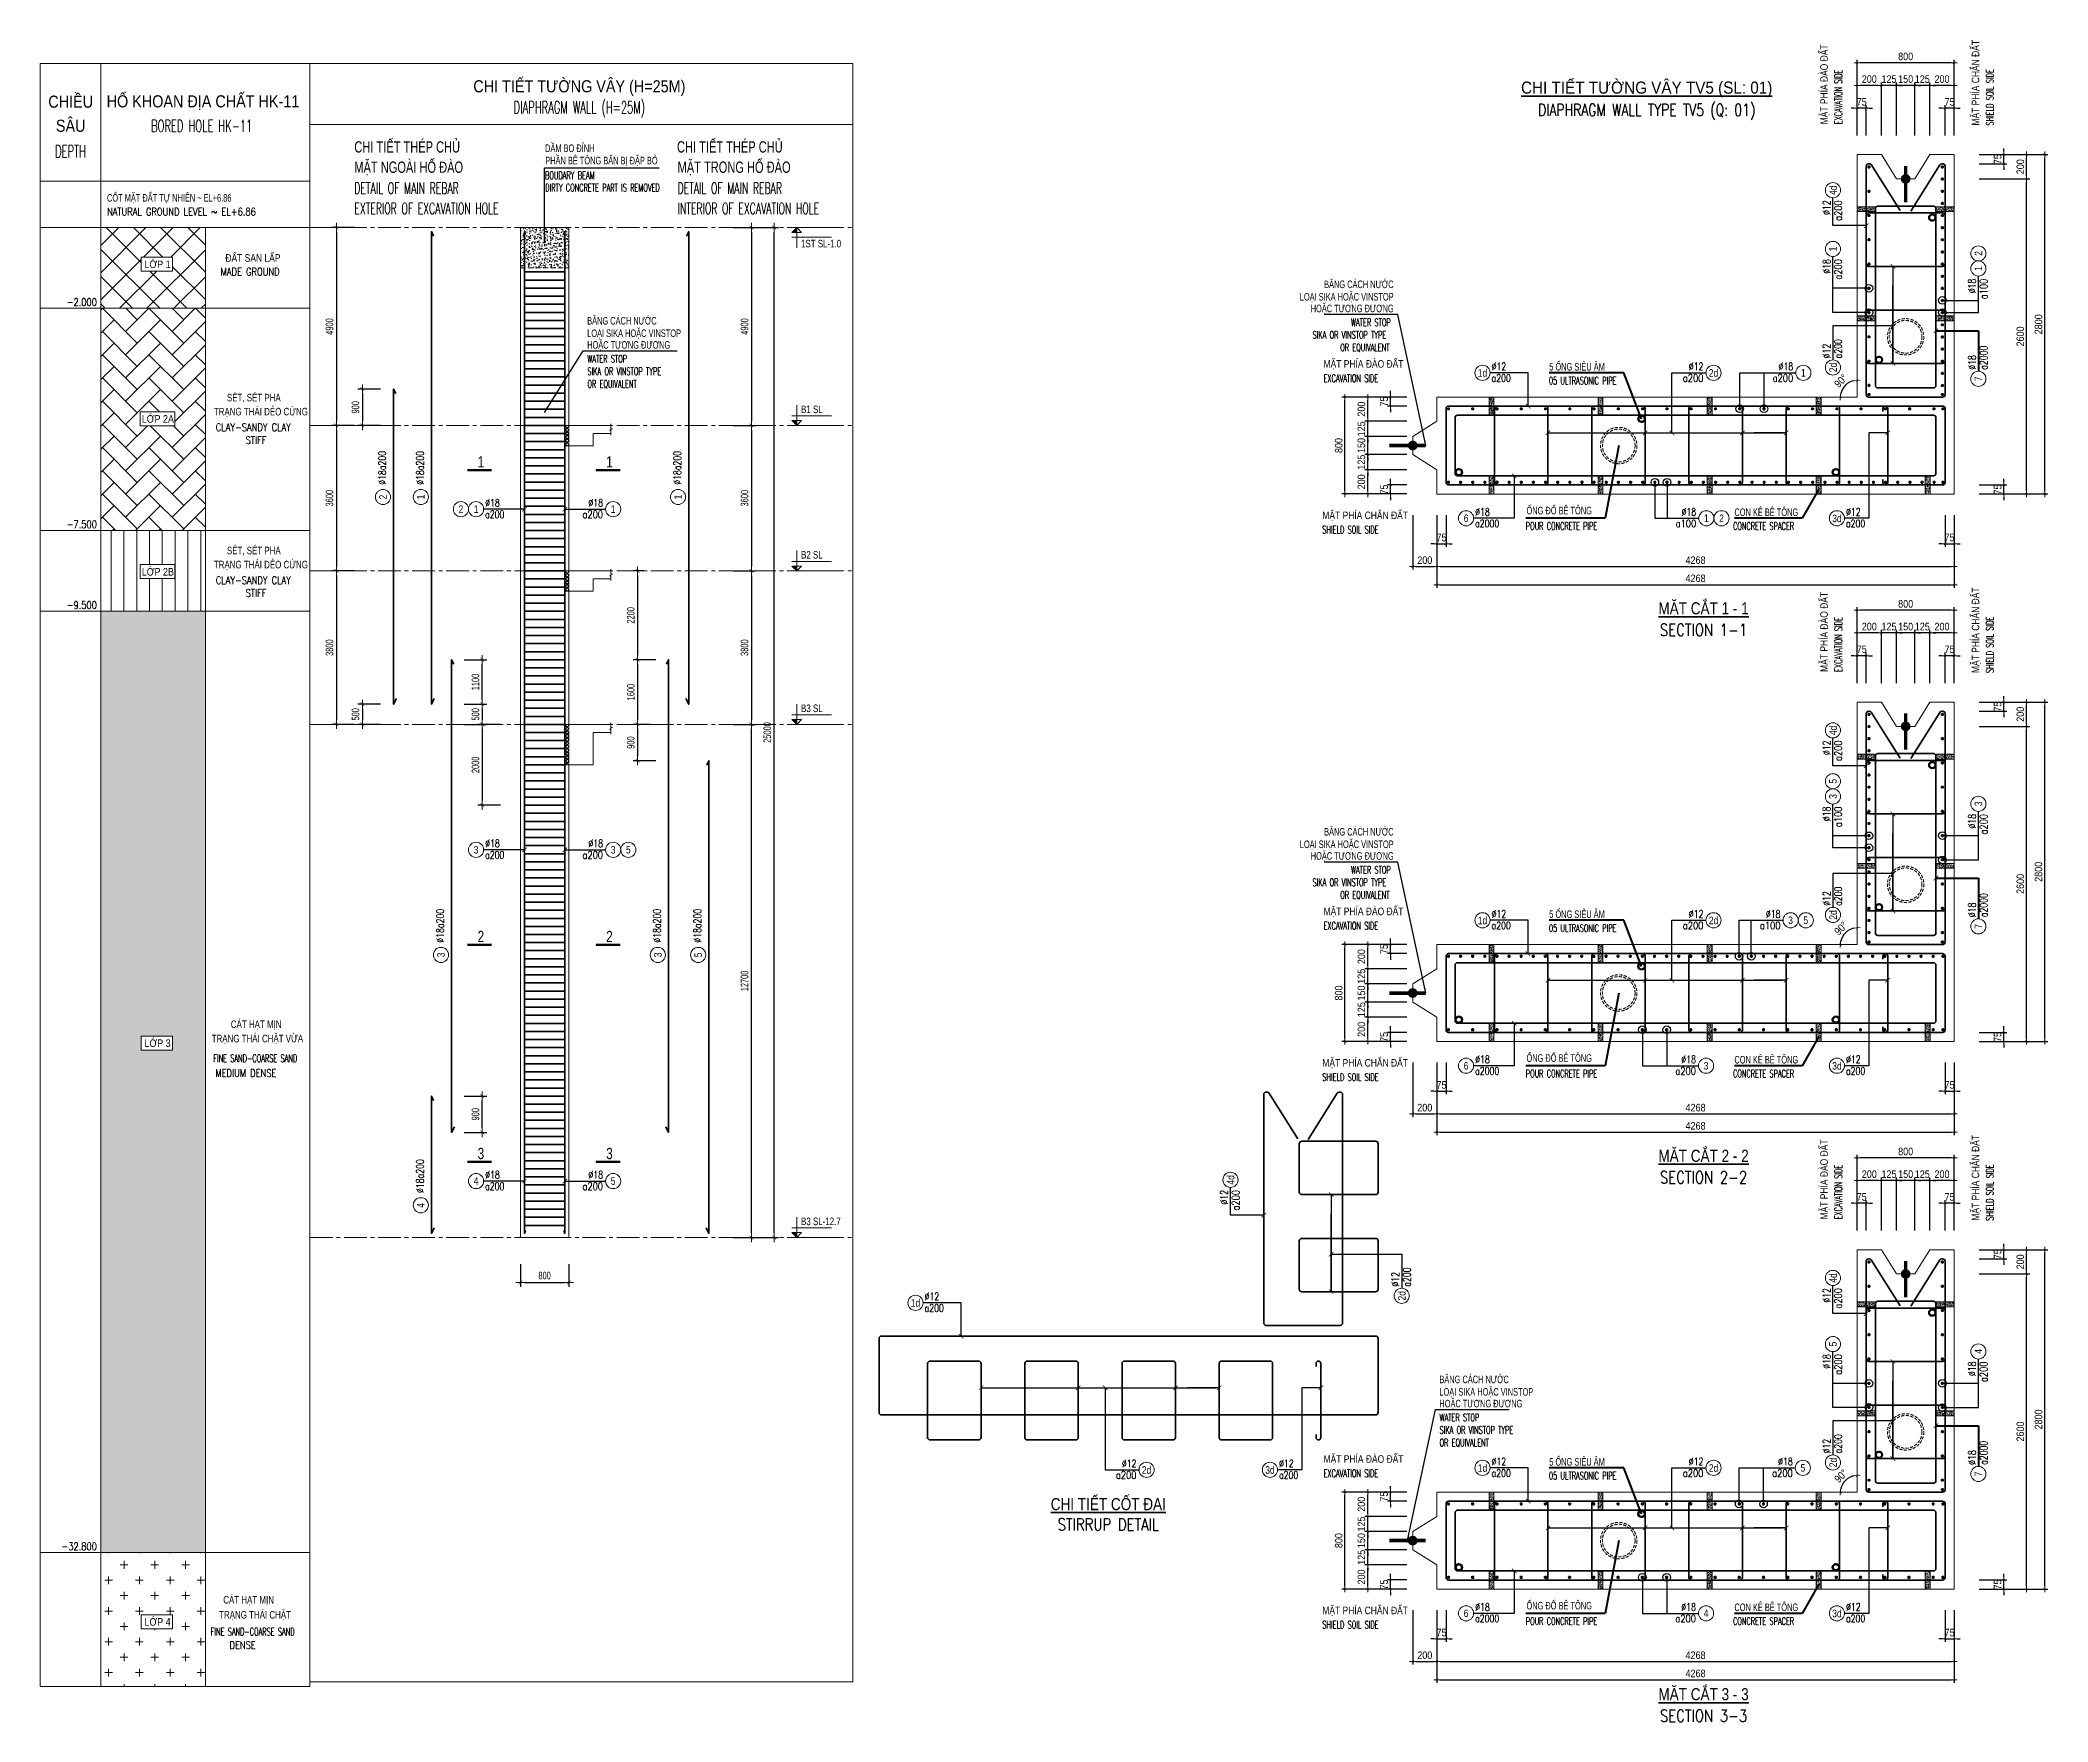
# Model space of a CAD drawing. Header units: millimetres. Extents: x -642477 to 1168880, y -27982 to 330379.
# Drawn here: x 673885 to 723584, y 62859 to 104486 of the extents above; entities that cross this region are included whole.
import ezdxf
from ezdxf.enums import TextEntityAlignment as Align

# ---------------------------------------------------------------- set-up
doc = ezdxf.new("R2010")
doc.units = ezdxf.units.MM
for name, pattern in [('CENTER2', [1.125, 0.75, -0.125, 0.125, -0.125]), ('HIDDEN', [0.375, 0.25, -0.125]), ('HIDDEN2', [4.7625, 3.175, -1.5875])]:
    doc.linetypes.add(name, pattern=pattern)
doc.layers.get('0').update_dxf_attribs({"lineweight": 20})
doc.layers.get('Defpoints').update_dxf_attribs({"color": 151, "lineweight": 9})
for name, color, linetype, lineweight in [('NDC_S_ANNO', 7, 'Continuous', 20), ('NDC_S_AXIS', 5, 'CENTER2', 13), ('NDC_S_BREAK-LINE', 1, 'Continuous', 15), ('NDC_S_CONTINUOUS', 3, 'Continuous', 20), ('NDC_S_DIAPHGRAM WALL', 3, 'Continuous', 20), ('NDC_S_DIM', 1, 'Continuous', 15), ('NDC_S_ENG TEXT', 2, 'Continuous', 20), ('NDC_S_ENG TITLE', 3, 'Continuous', 20), ('NDC_S_FOUNDATION NAME', 7, 'Continuous', 20), ('NDC_S_HATCH MATERIAL', 8, 'Continuous', 13), ('NDC_S_HIDDEN', 8, 'HIDDEN2', 13), ('NDC_S_LEADER', 1, 'Continuous', 15), ('NDC_S_LEVEL TEXT', 7, 'Continuous', 20), ('NDC_S_REBAR', 4, 'Continuous', 35), ('NDC_S_SYMBOL', 1, 'Continuous', 15), ('NDC_S_TEXT SYMBOL', 7, 'Continuous', 20), ('NDC_S_VN TEXT', 7, 'Continuous', 20), ('NDC_S_VN TITLE', 6, 'Continuous', 35), ('rev_20200806', 1, 'Continuous', 20)]:
    doc.layers.add(name, color=color, linetype=linetype, lineweight=lineweight)
doc.layers.add('NDC_S_REBAR DES.', color=2, linetype='Continuous')
doc.layers.get('rev_20200806').off()
doc.styles.add('ARIAL', font='arial.ttf', dxfattribs={"width": 0.8})
doc.styles.add('NDC_ANNO', font='', dxfattribs={"width": 0.8})
doc.styles.add('NDC_ARIAL', font='arial.ttf', dxfattribs={"width": 0.85})
doc.styles.add('NDC_DIM', font='', dxfattribs={"width": 0.75})
doc.styles.add('NDC_EN TXT', font='romans.shx', dxfattribs={"width": 0.8})
doc.styles.add('NDC_ROMANS', font='romans.shx', dxfattribs={"width": 0.8, "bigfont": 'vns.shx'})
doc.styles.get('NDC_ANNO').set_extended_font_data('Dotum')
doc.styles.get('NDC_DIM').set_extended_font_data('Dotum')
doc.dimstyles.new('A1-NDC-1-25 (x3)', dxfattribs={"dimscale": 75, "dimtxt": 2.5, "dimasz": 1, "dimexe": 1, "dimexo": 0, "dimgap": 0.8, "dimtad": 1, "dimdec": 0, "dimlfac": 0.333333, "dimdsep": 46, "dimtxsty": 'NDC_ARIAL', "dimblk": 'DIMMARK', "dimcen": 49999.938995, "dimdle": 1.5, "dimclrd": 1, "dimclre": 1, "dimclrt": 3, "dimadec": 0, "dimazin": 0, "dimtfac": 1, "dimtdec": 0, "dimtix": 1, "dimtmove": 2, "dimatfit": 3, "dimfxl": 1, "dimarcsym": 0})
doc.dimstyles.new('NDC_dim_25', dxfattribs={"dimscale": 25, "dimtxt": 2.2, "dimasz": 1.5, "dimexe": 1.5, "dimexo": 2.5, "dimgap": 1, "dimtad": 1, "dimdec": 0, "dimzin": 0, "dimdsep": 46, "dimtxsty": 'NDC_DIM', "dimblk": 'DIMMARK', "dimcen": 0.09, "dimdle": 1.2, "dimclrd": 1, "dimclre": 1, "dimclrt": 3, "dimadec": 0, "dimazin": 0, "dimtfac": 1, "dimtdec": 0, "dimtix": 1, "dimtofl": 0, "dimtmove": 0, "dimatfit": 3, "dimfxl": 6, "dimfxlon": 1, "dimtolj": 1, "dimtzin": 0, "dimarcsym": 0})
doc.dimstyles.new('NDC_dim_75', dxfattribs={"dimscale": 75, "dimtxt": 2.5, "dimasz": 1.5, "dimexe": 1.5, "dimexo": 2.5, "dimgap": 1, "dimtad": 1, "dimdec": 0, "dimzin": 0, "dimdsep": 46, "dimtxsty": 'NDC_DIM', "dimblk": 'DIMMARK', "dimcen": 0.09, "dimdle": 1.2, "dimclrd": 1, "dimclre": 1, "dimclrt": 3, "dimadec": 0, "dimazin": 0, "dimtfac": 1, "dimtdec": 0, "dimtix": 1, "dimtofl": 0, "dimtmove": 0, "dimatfit": 3, "dimfxl": 6, "dimfxlon": 1, "dimtolj": 1, "dimtzin": 0, "dimarcsym": 0})

msp = doc.modelspace()

# ---------------------------------------------------------------- texts
at = {"layer": 'NDC_S_ENG TITLE', "style": 'NDC_EN TXT', "width": 0.6}
for s, p in [('EXCAVATION SIDE', (718398.3, 102401.3)), ('SHIELD SOIL SIDE', (722146.8, 102372.1)), ('EXCAVATION SIDE', (718398.3, 88849.2)), ('SHIELD SOIL SIDE', (722146.8, 88820.1)), ('EXCAVATION SIDE', (718398.3, 75294.4)), ('SHIELD SOIL SIDE', (722146.8, 75265.3))]:
    msp.add_text(s, height=187.5, rotation=90, dxfattribs=at).set_placement(p, align=Align.MIDDLE_LEFT)
at = {"layer": 'NDC_S_ENG TITLE', "style": 'NDC_EN TXT'}
for s, width, p in [('DIAPHRAGM WALL (H=25M)', 0.6, (687233, 102802.3)), ('DIAPHRAGM WALL TYPE TV5 (Q: 01)', 0.75, (713653.2, 102738.2)), ('SECTION 1-1', 0.8, (715061, 89887.9)), ('SECTION 2-2', 0.8, (715061, 76335.9)), ('STIRRUP DETAIL', 0.8, (700326.3, 67745)), ('SECTION 3-3', 0.8, (715061, 63008.7))]:
    msp.add_text(s, height=300, dxfattribs=dict(at, width=width)).set_placement(p, align=Align.MIDDLE)
at = {"layer": 'NDC_S_ENG TITLE', "style": 'NDC_EN TXT', "width": 0.6}
for s, height, p in [('DETAIL OF MAIN REBAR', 280, (681662.8, 100822.1)), ('BOUDARY BEAM', 187.5, (686384.4, 101140.7)), ('DIRTY CONCRETE PART IS REMOVED', 187.5, (686389.1, 100835.2)), ('DETAIL OF MAIN REBAR', 280, (689664.2, 100822.1)), ('EXTERIOR OF EXCAVATION HOLE', 280, (681662.8, 100321.1)), ('INTERIOR OF EXCAVATION HOLE', 280, (689664.2, 100321.1)), ('WATER STOP', 187.5, (706334.9, 97500)), ('SIKA OR VINSTOP TYPE', 187.5, (705381.3, 97191.4)), ('OR EQUIVALENT', 187.5, (706067, 96877.9)), ('WATER STOP', 187.5, (687432, 96598.1)), ('SIKA OR VINSTOP TYPE', 187.5, (687432, 96289.5)), ('OR EQUIVALENT', 187.5, (687432, 95976)), ('EXCAVATION SIDE', 187.5, (705653.9, 96117.2)), ('05 ULTRASONIC PIPE', 187.5, (711234.7, 96057.9)), ('SHIELD SOIL SIDE', 187.5, (705624.7, 92368.7)), ('POUR CONCRETE PIPE', 187.5, (710660.9, 92457.9)), ('CONCRETE SPACER', 187.5, (715791.2, 92457.9)), ('WATER STOP', 187.5, (706334.9, 83948)), ('SIKA OR VINSTOP TYPE', 187.5, (705381.3, 83639.4)), ('OR EQUIVALENT', 187.5, (706067, 83325.9)), ('EXCAVATION SIDE', 187.5, (705653.9, 82565.1)), ('05 ULTRASONIC PIPE', 187.5, (711234.7, 82505.8)), ('SHIELD SOIL SIDE', 187.5, (705624.7, 78816.6)), ('POUR CONCRETE PIPE', 187.5, (710660.9, 78905.8)), ('CONCRETE SPACER', 187.5, (715791.2, 78905.8)), ('WATER STOP', 187.5, (708526.6, 70393.2)), ('SIKA OR VINSTOP TYPE', 187.5, (708526.6, 70084.5)), ('OR EQUIVALENT', 187.5, (708526.6, 69771.1)), ('EXCAVATION SIDE', 187.5, (705653.9, 69010.3)), ('05 ULTRASONIC PIPE', 187.5, (711234.7, 68951)), ('SHIELD SOIL SIDE', 187.5, (705624.7, 65261.8)), ('POUR CONCRETE PIPE', 187.5, (710660.9, 65351)), ('CONCRETE SPACER', 187.5, (715791.2, 65351))]:
    msp.add_text(s, height=height, dxfattribs=at).set_placement(p, align=Align.MIDDLE_LEFT)
at = {"layer": 'NDC_S_LEVEL TEXT', "style": 'NDC_ARIAL', "width": 0.8}
for s, p in [('MẶT PHÍA ĐÀO ĐẤT', (718043.6, 102401.3)), ('MẶT PHÍA CHẮN ĐẤT', (721792.1, 102372.1)), ('MẶT PHÍA ĐÀO ĐẤT', (718043.6, 88849.2)), ('MẶT PHÍA CHẮN ĐẤT', (721792.1, 88820.1)), ('MẶT PHÍA ĐÀO ĐẤT', (718043.6, 75294.4)), ('MẶT PHÍA CHẮN ĐẤT', (721792.1, 75265.3))]:
    msp.add_text(s, height=187.5, rotation=90, dxfattribs=at).set_placement(p, align=Align.MIDDLE_LEFT)
at = {"layer": 'NDC_S_LEVEL TEXT', "style": 'NDC_ARIAL'}
for s, height, width, p in [('CHI TIẾT THÉP CHỦ', 280, 0.7, (681662.8, 101842.8)), ('DẦM BO ĐỈNH', 187.5, 0.7, (686384.4, 101811.1)), ('CHI TIẾT THÉP CHỦ', 280, 0.7, (689649.9, 101842.8)), ('MẶT NGOÀI HỐ ĐÀO', 280, 0.7, (681662.8, 101341.8)), ('PHẦN BÊ TÔNG BẨN BỊ ĐẬP BỎ', 187.5, 0.7, (686389.1, 101505.5)), ('MẶT TRONG HỐ ĐÀO', 280, 0.7, (689664.2, 101341.8)), ('BĂNG CÁCH NƯỚC', 187.5, 0.7, (705668.9, 98442.2)), ('LOẠI SIKA HOẶC VINSTOP', 187.5, 0.7, (705066.2, 98133.5)), ('HOẶC TƯƠNG ĐƯƠNG', 187.5, 0.7, (705337.8, 97844.2)), ('BĂNG CÁCH NƯỚC', 187.5, 0.7, (687427.4, 97540.3)), ('LOẠI SIKA HOẶC VINSTOP', 187.5, 0.7, (687427.4, 97231.6)), ('HOẶC TƯƠNG ĐƯƠNG', 187.5, 0.7, (687427.4, 96942.3)), ('MẶT PHÍA ĐÀO ĐẤT', 187.5, 0.8, (705653.9, 96471.9)), ('5 ỐNG SIÊU ÂM', 187.5, 0.7, (711242, 96402.1)), ('ỐNG ĐỔ BÊ TÔNG', 187.5, 0.7, (710677.7, 92842)), ('CON KÊ BÊ TÔNG', 187.5, 0.7, (715825.1, 92800.7)), ('MẶT PHÍA CHẮN ĐẤT', 187.5, 0.8, (705624.7, 92723.4)), ('BĂNG CÁCH NƯỚC', 187.5, 0.7, (705668.9, 84890.1)), ('LOẠI SIKA HOẶC VINSTOP', 187.5, 0.7, (705066.2, 84581.5)), ('HOẶC TƯƠNG ĐƯƠNG', 187.5, 0.7, (705337.8, 84292.1)), ('MẶT PHÍA ĐÀO ĐẤT', 187.5, 0.8, (705653.9, 82919.8)), ('5 ỐNG SIÊU ÂM', 187.5, 0.7, (711242, 82850)), ('MẶT PHÍA CHẮN ĐẤT', 187.5, 0.8, (705624.7, 79171.3)), ('ỐNG ĐỔ BÊ TÔNG', 187.5, 0.7, (710677.7, 79290)), ('CON KÊ BÊ TÔNG', 187.5, 0.7, (715825.1, 79248.7)), ('BĂNG CÁCH NƯỚC', 187.5, 0.7, (708522.1, 71335.3)), ('LOẠI SIKA HOẶC VINSTOP', 187.5, 0.7, (708522.1, 71026.7)), ('HOẶC TƯƠNG ĐƯƠNG', 187.5, 0.7, (708522.1, 70737.3)), ('MẶT PHÍA ĐÀO ĐẤT', 187.5, 0.8, (705653.9, 69365)), ('5 ỐNG SIÊU ÂM', 187.5, 0.7, (711242, 69295.2)), ('MẶT PHÍA CHẮN ĐẤT', 187.5, 0.8, (705624.7, 65616.5)), ('ỐNG ĐỔ BÊ TÔNG', 187.5, 0.7, (710677.7, 65735.1)), ('CON KÊ BÊ TÔNG', 187.5, 0.7, (715825.1, 65693.9))]:
    msp.add_text(s, height=height, dxfattribs=dict(at, width=width)).set_placement(p, align=Align.MIDDLE_LEFT)
at = {"layer": 'NDC_S_VN TEXT', "color": 7, "style": 'ARIAL', "width": 0.8}
for s, p in [('2', (721863.9, 99206.9)), ('2', (682371.3, 93177.1)), ('1', (683307.7, 93177.1)), ('1', (689675.5, 93177.1)), ('5', (718263.9, 86140.1)), ('3', (683807.7, 81842.5)), ('3', (689175.5, 81842.5)), ('5', (690175.5, 81842.5)), ('4', (683307.7, 75645.5))]:
    msp.add_text(s, height=187.5, rotation=90, dxfattribs=at).set_placement(p, align=Align.MIDDLE)
at = {"layer": 'NDC_S_VN TEXT', "color": 3, "style": 'NDC_EN TXT', "width": 0.75}
for p in [(682445.7, 93479.5), (683382.1, 93479.5), (689749.8, 93479.5), (683882.1, 82144.9), (689249.8, 82144.9), (690249.8, 82144.9), (683382.1, 75947.9)]:
    msp.add_text('%%C18a200', height=187.5, rotation=90, dxfattribs=at).set_placement(p)
at = {"layer": 'NDC_S_VN TEXT', "color": 7, "style": 'ARIAL', "width": 0.8}
for s, p in [('2', (684301, 92876.7)), ('2', (715505.6, 92651.6)), ('5', (688444.8, 84445.3)), ('5', (717591.2, 82699.5))]:
    msp.add_text(s, height=187.5, dxfattribs=at).set_placement(p, align=Align.MIDDLE)
at = {"layer": 'NDC_S_VN TITLE', "style": 'NDC_ARIAL'}
for s, width, p in [('CHI TIẾT TƯỜNG VÂY (H=25M)', 0.85, (687233, 103344.3)), ('%%UCHI TIẾT TƯỜNG VÂY TV5 (SL: 01)', 0.9, (713653.2, 103311.4)), ('%%UMẶT CẮT 1 - 1', 0.8, (715061, 90434.5)), ('%%UMẶT CẮT 2 - 2', 0.8, (715061, 76882.4)), ('%%UCHI TIẾT CỐT ĐAI', 0.8, (700326.3, 68291.5)), ('%%UMẶT CẮT 3 - 3', 0.8, (715061, 63555.2))]:
    msp.add_text(s, height=300, dxfattribs=dict(at, width=width)).set_placement(p, align=Align.MIDDLE)

# ---------------------------------------------------------------- blocks, each defined once
blk = doc.blocks.new('*U191')
at = {"layer": 'NDC_S_ANNO', "color": 0, "linetype": 'ByBlock', "lineweight": -2}
blk.add_line((-4.36, 0), (1, 0), dxfattribs=at)
at = {"layer": 'NDC_S_ANNO', "ltscale": 0.005, "const_width": 0.5}
blk.add_lwpolyline([(1, 0), (-4.36, 0)], dxfattribs=at)
at = {"layer": 'NDC_S_TEXT SYMBOL', "linetype": 'ByBlock', "lineweight": -2, "style": 'NDC_ANNO', "width": 0.8}
blk.add_attdef('DETAIL', text='', height=2.5, dxfattribs=at).set_placement((-0.64, 1.82), align=Align.MIDDLE_RIGHT)
blk = doc.blocks.new('*U1060')
at = {"layer": 'NDC_S_REBAR', "ltscale": 80}
blk.add_line((-500, 0), (500, 0), dxfattribs=at)
blk = doc.blocks.new('*U1061')
at = {"layer": 'NDC_S_DIM', "color": 0, "linetype": 'ByBlock', "lineweight": -2, "transparency": 16777216}
for p in [(0, 23600), (0, 23400), (0, 23200), (0, 23000), (0, 22800), (0, 22600), (0, 22400), (0, 22200), (0, 22000), (0, 21800), (0, 21600), (0, 21400), (0, 21200), (0, 21000), (0, 20800), (0, 20600), (0, 20400), (0, 20200), (0, 20000), (0, 19800), (0, 19600), (0, 19400), (0, 19200), (0, 19000), (0, 18800), (0, 18600), (0, 18400), (0, 18200), (0, 18000), (0, 17800), (0, 17600), (0, 17400), (0, 17200), (0, 17000), (0, 16800), (0, 16600), (0, 16400), (0, 16200), (0, 16000), (0, 15800), (0, 15600), (0, 15400), (0, 15200), (0, 15000), (0, 14800), (0, 14600), (0, 14400), (0, 14200), (0, 14000), (0, 13800), (0, 13600), (0, 13400), (0, 13200), (0, 13000), (0, 12800), (0, 12600), (0, 12400), (0, 12200), (0, 12000), (0, 11800), (0, 11600), (0, 11400), (0, 11200), (0, 11000), (0, 10800), (0, 10600), (0, 10400), (0, 10200), (0, 10000), (0, 9800), (0, 9600), (0, 9400), (0, 9200), (0, 9000), (0, 8800), (0, 8600), (0, 8400), (0, 8200), (0, 8000), (0, 7800), (0, 7600), (0, 7400), (0, 7200), (0, 7000), (0, 6800), (0, 6600), (0, 6400), (0, 6200), (0, 6000), (0, 5800), (0, 5600), (0, 5400), (0, 5200), (0, 5000), (0, 4800), (0, 4600), (0, 4400), (0, 4200), (0, 4000), (0, 3800), (0, 3600), (0, 3400), (0, 3200), (0, 3000), (0, 2800), (0, 2600), (0, 2400), (0, 2200), (0, 2000), (0, 1800), (0, 1600), (0, 1400), (0, 1200), (0, 1000), (0, 800), (0, 600), (0, 400), (0, 200), (0, 0)]:
    blk.add_blockref('*U1060', p, dxfattribs=at)
blk = doc.blocks.new('DIMMARK')
at = {"layer": 'NDC_S_DIM', "color": 1}
blk.add_line((-1.5, 0), (1, 0), dxfattribs=at)
at = {"layer": 'NDC_S_DIM', "color": 2, "const_width": 0.1}
blk.add_lwpolyline([(-0.42, -0.42), (0.42, 0.42)], dxfattribs=at)
blk = doc.blocks.new('*D1062')
at = {"layer": 'Defpoints', "color": 0, "ltscale": 100, "transparency": 16777216}
for p in [(688085, 99848), (688085, 94948), (691491, 94948)]:
    blk.add_point(p, dxfattribs=at)
at = {"layer": 'NDC_S_DIM', "color": 1, "lineweight": -2, "ltscale": 100, "transparency": 16777216}
for p, q in [((691041, 99848), (691603, 99848)), ((691491, 99736), (691491, 95061)), ((691041, 94948), (691603, 94948))]:
    blk.add_line(p, q, dxfattribs=at)
at = {"layer": 'NDC_S_DIM', "color": 1, "lineweight": -2, "ltscale": 100, "transparency": 16777216, "xscale": 112.5, "yscale": 112.5, "zscale": 112.5}
for p, rotation in [((691491, 99848), 90), ((691491, 94948), 270)]:
    blk.add_blockref('DIMMARK', p, dxfattribs=dict(at, rotation=rotation))
at = {"layer": 'NDC_S_DIM', "color": 3, "ltscale": 100, "transparency": 16777216, "insert": (691322, 97398), "char_height": 187.5, "attachment_point": 5, "rotation": 90, "style": 'NDC_DIM'}
blk.add_mtext('\\A1;4900', dxfattribs=at)
blk = doc.blocks.new('*D1063')
at = {"layer": 'Defpoints', "color": 0, "ltscale": 100, "transparency": 16777216}
for p in [(688085, 94948), (688085, 91348), (691491, 91348)]:
    blk.add_point(p, dxfattribs=at)
at = {"layer": 'NDC_S_DIM', "color": 1, "lineweight": -2, "ltscale": 100, "transparency": 16777216}
for p, q in [((691041, 94948), (691603, 94948)), ((691491, 94836), (691491, 91461)), ((691041, 91348), (691603, 91348))]:
    blk.add_line(p, q, dxfattribs=at)
at = {"layer": 'NDC_S_DIM', "color": 1, "lineweight": -2, "ltscale": 100, "transparency": 16777216, "xscale": 112.5, "yscale": 112.5, "zscale": 112.5}
for p, rotation in [((691491, 94948), 90), ((691491, 91348), 270)]:
    blk.add_blockref('DIMMARK', p, dxfattribs=dict(at, rotation=rotation))
at = {"layer": 'NDC_S_DIM', "color": 3, "ltscale": 100, "transparency": 16777216, "insert": (691322, 93148), "char_height": 187.5, "attachment_point": 5, "rotation": 90, "style": 'NDC_DIM'}
blk.add_mtext('\\A1;3600', dxfattribs=at)
blk = doc.blocks.new('*D1064')
at = {"layer": 'Defpoints', "color": 0, "ltscale": 100, "transparency": 16777216}
for p in [(688085, 91348), (688085, 87548), (691491, 87548)]:
    blk.add_point(p, dxfattribs=at)
at = {"layer": 'NDC_S_DIM', "color": 1, "lineweight": -2, "ltscale": 100, "transparency": 16777216}
for p, q in [((691041, 91348), (691603, 91348)), ((691491, 91236), (691491, 87661)), ((691041, 87548), (691603, 87548))]:
    blk.add_line(p, q, dxfattribs=at)
at = {"layer": 'NDC_S_DIM', "color": 1, "lineweight": -2, "ltscale": 100, "transparency": 16777216, "xscale": 112.5, "yscale": 112.5, "zscale": 112.5}
for p, rotation in [((691491, 91348), 90), ((691491, 87548), 270)]:
    blk.add_blockref('DIMMARK', p, dxfattribs=dict(at, rotation=rotation))
at = {"layer": 'NDC_S_DIM', "color": 3, "ltscale": 100, "transparency": 16777216, "insert": (691322, 89448), "char_height": 187.5, "attachment_point": 5, "rotation": 90, "style": 'NDC_DIM'}
blk.add_mtext('\\A1;3800', dxfattribs=at)
blk = doc.blocks.new('*D1065')
at = {"layer": 'Defpoints', "color": 0, "ltscale": 100, "transparency": 16777216}
for p in [(688085, 99848), (692053, 99848), (688085, 74848)]:
    blk.add_point(p, dxfattribs=at)
at = {"layer": 'NDC_S_DIM', "color": 1, "lineweight": -2, "ltscale": 100, "transparency": 16777216}
for p, q in [((691603, 99848), (692166, 99848)), ((692053, 74961), (692053, 99736)), ((691603, 74848), (692166, 74848))]:
    blk.add_line(p, q, dxfattribs=at)
at = {"layer": 'NDC_S_DIM', "color": 1, "lineweight": -2, "ltscale": 100, "transparency": 16777216, "xscale": 112.5, "yscale": 112.5, "zscale": 112.5}
for p, rotation in [((692053, 99848), 90), ((692053, 74848), 270)]:
    blk.add_blockref('DIMMARK', p, dxfattribs=dict(at, rotation=rotation))
at = {"layer": 'NDC_S_DIM', "color": 3, "ltscale": 100, "transparency": 16777216, "insert": (691885, 87348), "char_height": 187.5, "attachment_point": 5, "rotation": 90, "style": 'NDC_DIM'}
blk.add_mtext('\\A1;25000', dxfattribs=at)
blk = doc.blocks.new('kata_block_CT')
at = {"layer": 'NDC_S_ANNO'}
blk.add_hatch(color=3, dxfattribs=at).paths.add_polyline_path([(0, 1.6), (-1.61, 1.6), (0, 0)])
at = {"layer": 'NDC_S_ANNO', "ltscale": 50}
h = blk.add_hatch(dxfattribs=at)
h.set_pattern_fill('ANSI31', color=256, scale=1.406, style=0)
h.paths.add_polyline_path([(0, 1.6), (0, 0), (1.61, 1.6)])
for p, q in [((11.56, 0), (-1.64, 0)), ((-1.59, 3.14), (11.47, 3.14))]:
    blk.add_line(p, q, dxfattribs=at)
for points in [[(0, 6.69), (0, 0)], [(0, 0), (-1.61, 1.6), (0, 1.6)], [(0, 0), (1.61, 1.6), (0, 1.6)]]:
    blk.add_lwpolyline(points, dxfattribs=at)
at = {"layer": 'NDC_S_ANNO', "color": 8, "ltscale": 50}
blk.add_lwpolyline([(0, 0), (-1.61, 1.6), (0, 1.6)], dxfattribs=at)
at = {"layer": 'NDC_S_TEXT SYMBOL', "color": 3, "style": 'NDC_ANNO', "width": 0.8}
blk.add_attdef('CT', (1.41, 4.07), '', height=2.5, dxfattribs=at)
blk = doc.blocks.new('*D1066')
at = {"layer": 'Defpoints', "color": 0, "ltscale": 100, "transparency": 16777216}
for p in [(688085, 87548), (691491, 87548), (688085, 74848)]:
    blk.add_point(p, dxfattribs=at)
at = {"layer": 'NDC_S_DIM', "color": 1, "lineweight": -2, "ltscale": 100, "transparency": 16777216}
for p, q in [((691041, 87548), (691603, 87548)), ((691491, 74961), (691491, 87436)), ((691041, 74848), (691603, 74848))]:
    blk.add_line(p, q, dxfattribs=at)
at = {"layer": 'NDC_S_DIM', "color": 1, "lineweight": -2, "ltscale": 100, "transparency": 16777216, "xscale": 112.5, "yscale": 112.5, "zscale": 112.5}
for p, rotation in [((691491, 87548), 90), ((691491, 74848), 270)]:
    blk.add_blockref('DIMMARK', p, dxfattribs=dict(at, rotation=rotation))
at = {"layer": 'NDC_S_DIM', "color": 3, "ltscale": 100, "transparency": 16777216, "insert": (691322, 81198), "char_height": 187.5, "attachment_point": 5, "rotation": 90, "style": 'NDC_DIM'}
blk.add_mtext('\\A1;12700', dxfattribs=at)
blk = doc.blocks.new('*D1067')
at = {"layer": 'Defpoints', "color": 0, "ltscale": 100, "transparency": 16777216}
for p in [(682131, 99848), (681217, 94948), (682131, 94948)]:
    blk.add_point(p, dxfattribs=at)
at = {"layer": 'NDC_S_DIM', "color": 1, "lineweight": -2, "ltscale": 100, "transparency": 16777216}
for p, q in [((681667, 99848), (681105, 99848)), ((681217, 99736), (681217, 95061)), ((681667, 94948), (681105, 94948))]:
    blk.add_line(p, q, dxfattribs=at)
at = {"layer": 'NDC_S_DIM', "color": 1, "lineweight": -2, "ltscale": 100, "transparency": 16777216, "xscale": 112.5, "yscale": 112.5, "zscale": 112.5}
for p, rotation in [((681217, 99848), 90), ((681217, 94948), 270)]:
    blk.add_blockref('DIMMARK', p, dxfattribs=dict(at, rotation=rotation))
at = {"layer": 'NDC_S_DIM', "color": 3, "ltscale": 100, "transparency": 16777216, "insert": (681048, 97398), "char_height": 187.5, "attachment_point": 5, "rotation": 90, "style": 'NDC_DIM'}
blk.add_mtext('\\A1;4900', dxfattribs=at)
blk = doc.blocks.new('*D1068')
at = {"layer": 'Defpoints', "color": 0, "ltscale": 100, "transparency": 16777216}
for p in [(682131, 94948), (681217, 91348), (682131, 91348)]:
    blk.add_point(p, dxfattribs=at)
at = {"layer": 'NDC_S_DIM', "color": 1, "lineweight": -2, "ltscale": 100, "transparency": 16777216}
for p, q in [((681667, 94948), (681105, 94948)), ((681217, 94836), (681217, 91461)), ((681667, 91348), (681105, 91348))]:
    blk.add_line(p, q, dxfattribs=at)
at = {"layer": 'NDC_S_DIM', "color": 1, "lineweight": -2, "ltscale": 100, "transparency": 16777216, "xscale": 112.5, "yscale": 112.5, "zscale": 112.5}
for p, rotation in [((681217, 94948), 90), ((681217, 91348), 270)]:
    blk.add_blockref('DIMMARK', p, dxfattribs=dict(at, rotation=rotation))
at = {"layer": 'NDC_S_DIM', "color": 3, "ltscale": 100, "transparency": 16777216, "insert": (681048, 93148), "char_height": 187.5, "attachment_point": 5, "rotation": 90, "style": 'NDC_DIM'}
blk.add_mtext('\\A1;3600', dxfattribs=at)
blk = doc.blocks.new('*D1069')
at = {"layer": 'Defpoints', "color": 0, "ltscale": 100, "transparency": 16777216}
for p in [(682131, 91348), (681217, 87548), (682131, 87548)]:
    blk.add_point(p, dxfattribs=at)
at = {"layer": 'NDC_S_DIM', "color": 1, "lineweight": -2, "ltscale": 100, "transparency": 16777216}
for p, q in [((681667, 91348), (681105, 91348)), ((681217, 91236), (681217, 87661)), ((681667, 87548), (681105, 87548))]:
    blk.add_line(p, q, dxfattribs=at)
at = {"layer": 'NDC_S_DIM', "color": 1, "lineweight": -2, "ltscale": 100, "transparency": 16777216, "xscale": 112.5, "yscale": 112.5, "zscale": 112.5}
for p, rotation in [((681217, 91348), 90), ((681217, 87548), 270)]:
    blk.add_blockref('DIMMARK', p, dxfattribs=dict(at, rotation=rotation))
at = {"layer": 'NDC_S_DIM', "color": 3, "ltscale": 100, "transparency": 16777216, "insert": (681048, 89448), "char_height": 187.5, "attachment_point": 5, "rotation": 90, "style": 'NDC_DIM'}
blk.add_mtext('\\A1;3800', dxfattribs=at)
blk = doc.blocks.new('*U367')
blk.add_circle((-2.5, 0), 2.5)
at = {"layer": 'NDC_S_VN TEXT', "color": 7, "style": 'ARIAL', "width": 0.8}
blk.add_attdef('SH2', text='', height=2.5, dxfattribs=at).set_placement((-2.5, 0), align=Align.MIDDLE)
at = {"layer": 'NDC_S_VN TEXT', "color": 3, "style": 'NDC_EN TXT', "width": 0.75}
for tag, p in [('DK1', (0.5, 0.85)), ('KC1', (0.5, -2.97))]:
    blk.add_attdef(tag, p, '', height=2.5, dxfattribs=at)
blk = doc.blocks.new('*D1076')
at = {"layer": 'Defpoints', "color": 0, "ltscale": 100, "transparency": 16777216}
for p in [(683572, 89148), (684831, 89148), (683572, 88048)]:
    blk.add_point(p, dxfattribs=at)
at = {"layer": 'NDC_S_DIM', "color": 1, "lineweight": -2, "ltscale": 100, "transparency": 16777216}
for p, q in [((684381, 89148), (684943, 89148)), ((684831, 88161), (684831, 89036)), ((684381, 88048), (684943, 88048))]:
    blk.add_line(p, q, dxfattribs=at)
at = {"layer": 'NDC_S_DIM', "color": 1, "lineweight": -2, "ltscale": 100, "transparency": 16777216, "xscale": 112.5, "yscale": 112.5, "zscale": 112.5}
for p, rotation in [((684831, 89148), 90), ((684831, 88048), 270)]:
    blk.add_blockref('DIMMARK', p, dxfattribs=dict(at, rotation=rotation))
at = {"layer": 'NDC_S_DIM', "color": 3, "ltscale": 100, "transparency": 16777216, "insert": (684662, 88598), "char_height": 187.5, "attachment_point": 5, "rotation": 90, "style": 'NDC_DIM'}
blk.add_mtext('\\A1;1100', dxfattribs=at)
blk = doc.blocks.new('*D1077')
at = {"layer": 'Defpoints', "color": 0, "ltscale": 100, "transparency": 16777216}
for p in [(683572, 78348), (684831, 78348), (684072, 77448)]:
    blk.add_point(p, dxfattribs=at)
at = {"layer": 'NDC_S_DIM', "color": 1, "lineweight": -2, "ltscale": 100, "transparency": 16777216}
for p, q in [((684381, 78348), (684943, 78348)), ((684831, 77561), (684831, 78236)), ((684381, 77448), (684943, 77448))]:
    blk.add_line(p, q, dxfattribs=at)
at = {"layer": 'NDC_S_DIM', "color": 1, "lineweight": -2, "ltscale": 100, "transparency": 16777216, "xscale": 112.5, "yscale": 112.5, "zscale": 112.5}
for p, rotation in [((684831, 78348), 90), ((684831, 77448), 270)]:
    blk.add_blockref('DIMMARK', p, dxfattribs=dict(at, rotation=rotation))
at = {"layer": 'NDC_S_DIM', "color": 3, "ltscale": 100, "transparency": 16777216, "insert": (684662, 77898), "char_height": 187.5, "attachment_point": 5, "rotation": 90, "style": 'NDC_DIM'}
blk.add_mtext('\\A1;900', dxfattribs=at)
blk = doc.blocks.new('*D1078')
at = {"layer": 'Defpoints', "color": 0, "ltscale": 100, "transparency": 16777216}
for p in [(683572, 88048), (683572, 87548), (684831, 87548)]:
    blk.add_point(p, dxfattribs=at)
at = {"layer": 'NDC_S_DIM', "color": 1, "lineweight": -2, "ltscale": 100, "transparency": 16777216}
for p, q in [((684381, 88048), (684943, 88048)), ((684381, 87548), (684943, 87548)), ((684831, 87936), (684831, 87661))]:
    blk.add_line(p, q, dxfattribs=at)
at = {"layer": 'NDC_S_DIM', "color": 1, "lineweight": -2, "ltscale": 100, "transparency": 16777216, "xscale": 112.5, "yscale": 112.5, "zscale": 112.5}
for p, rotation in [((684831, 88048), 90), ((684831, 87548), 270)]:
    blk.add_blockref('DIMMARK', p, dxfattribs=dict(at, rotation=rotation))
at = {"layer": 'NDC_S_DIM', "color": 3, "ltscale": 100, "transparency": 16777216, "insert": (684662, 87798), "char_height": 187.5, "attachment_point": 5, "rotation": 90, "style": 'NDC_DIM'}
blk.add_mtext('\\A1;500', dxfattribs=at)
blk = doc.blocks.new('*U366')
blk.add_circle((2.5, 0), 2.5)
at = {"layer": 'NDC_S_VN TEXT', "color": 3, "style": 'NDC_EN TXT'}
for tag, width, p in [('DK2', 0.75, (-0.85, 0.85)), ('KC2', 0.8, (-0.85, -2.97))]:
    blk.add_attdef(tag, text='', height=2.5, dxfattribs=dict(at, width=width)).set_placement(p, align=Align.RIGHT)
at = {"layer": 'NDC_S_VN TEXT', "color": 7, "style": 'ARIAL', "width": 0.8}
blk.add_attdef('SH3', text='', height=2.5, dxfattribs=at).set_placement((2.5, 0), align=Align.MIDDLE)
blk = doc.blocks.new('*D1070')
at = {"layer": 'Defpoints', "color": 0, "ltscale": 100, "transparency": 16777216}
for p in [(682635, 88048), (681861, 87548), (682635, 87548)]:
    blk.add_point(p, dxfattribs=at)
at = {"layer": 'NDC_S_DIM', "color": 1, "lineweight": -2, "ltscale": 100, "transparency": 16777216}
for p, q in [((682311, 88048), (681748, 88048)), ((682311, 87548), (681748, 87548)), ((681861, 87936), (681861, 87661))]:
    blk.add_line(p, q, dxfattribs=at)
at = {"layer": 'NDC_S_DIM', "color": 1, "lineweight": -2, "ltscale": 100, "transparency": 16777216, "xscale": 112.5, "yscale": 112.5, "zscale": 112.5}
for p, rotation in [((681861, 88048), 90), ((681861, 87548), 270)]:
    blk.add_blockref('DIMMARK', p, dxfattribs=dict(at, rotation=rotation))
at = {"layer": 'NDC_S_DIM', "color": 3, "ltscale": 100, "transparency": 16777216, "insert": (681692, 87798), "char_height": 187.5, "attachment_point": 5, "rotation": 90, "style": 'NDC_DIM'}
blk.add_mtext('\\A1;500', dxfattribs=at)
blk = doc.blocks.new('*D1071')
at = {"layer": 'Defpoints', "color": 0, "ltscale": 100, "transparency": 16777216}
for p in [(682635, 95848), (681861, 94948), (682635, 94948)]:
    blk.add_point(p, dxfattribs=at)
at = {"layer": 'NDC_S_DIM', "color": 1, "lineweight": -2, "ltscale": 100, "transparency": 16777216}
for p, q in [((682311, 95848), (681748, 95848)), ((681861, 95736), (681861, 95061)), ((682311, 94948), (681748, 94948))]:
    blk.add_line(p, q, dxfattribs=at)
at = {"layer": 'NDC_S_DIM', "color": 1, "lineweight": -2, "ltscale": 100, "transparency": 16777216, "xscale": 112.5, "yscale": 112.5, "zscale": 112.5}
for p, rotation in [((681861, 95848), 90), ((681861, 94948), 270)]:
    blk.add_blockref('DIMMARK', p, dxfattribs=dict(at, rotation=rotation))
at = {"layer": 'NDC_S_DIM', "color": 3, "ltscale": 100, "transparency": 16777216, "insert": (681692, 95398), "char_height": 187.5, "attachment_point": 5, "rotation": 90, "style": 'NDC_DIM'}
blk.add_mtext('\\A1;900', dxfattribs=at)
blk = doc.blocks.new('*D1072')
at = {"layer": 'Defpoints', "color": 0, "ltscale": 100, "transparency": 16777216}
for p in [(689013, 91348), (688675, 89148), (689440, 89148)]:
    blk.add_point(p, dxfattribs=at)
at = {"layer": 'NDC_S_DIM', "color": 1, "lineweight": -2, "ltscale": 100, "transparency": 16777216}
for p, q in [((688825, 91348), (688562, 91348)), ((688675, 91236), (688675, 89261)), ((689125, 89148), (688562, 89148))]:
    blk.add_line(p, q, dxfattribs=at)
at = {"layer": 'NDC_S_DIM', "color": 1, "lineweight": -2, "ltscale": 100, "transparency": 16777216, "xscale": 112.5, "yscale": 112.5, "zscale": 112.5}
for p, rotation in [((688675, 91348), 90), ((688675, 89148), 270)]:
    blk.add_blockref('DIMMARK', p, dxfattribs=dict(at, rotation=rotation))
at = {"layer": 'NDC_S_DIM', "color": 3, "ltscale": 100, "transparency": 16777216, "insert": (688506, 90248), "char_height": 187.5, "attachment_point": 5, "rotation": 90, "style": 'NDC_DIM'}
blk.add_mtext('\\A1;2200', dxfattribs=at)
blk = doc.blocks.new('*D1073')
at = {"layer": 'Defpoints', "color": 0, "ltscale": 100, "transparency": 16777216}
for p in [(689440, 89148), (688675, 87548), (689182, 87548)]:
    blk.add_point(p, dxfattribs=at)
at = {"layer": 'NDC_S_DIM', "color": 1, "lineweight": -2, "ltscale": 100, "transparency": 16777216}
for p, q in [((689125, 89148), (688562, 89148)), ((688675, 89036), (688675, 87661)), ((688994, 87548), (688562, 87548))]:
    blk.add_line(p, q, dxfattribs=at)
at = {"layer": 'NDC_S_DIM', "color": 1, "lineweight": -2, "ltscale": 100, "transparency": 16777216, "xscale": 112.5, "yscale": 112.5, "zscale": 112.5}
for p, rotation in [((688675, 89148), 90), ((688675, 87548), 270)]:
    blk.add_blockref('DIMMARK', p, dxfattribs=dict(at, rotation=rotation))
at = {"layer": 'NDC_S_DIM', "color": 3, "ltscale": 100, "transparency": 16777216, "insert": (688506, 88348), "char_height": 187.5, "attachment_point": 5, "rotation": 90, "style": 'NDC_DIM'}
blk.add_mtext('\\A1;1600', dxfattribs=at)
blk = doc.blocks.new('*D1074')
at = {"layer": 'Defpoints', "color": 0, "ltscale": 100, "transparency": 16777216}
for p in [(689182, 87548), (688675, 86648), (690440, 86648)]:
    blk.add_point(p, dxfattribs=at)
at = {"layer": 'NDC_S_DIM', "color": 1, "lineweight": -2, "ltscale": 100, "transparency": 16777216}
for p, q in [((688994, 87548), (688562, 87548)), ((688675, 87436), (688675, 86761)), ((689125, 86648), (688562, 86648))]:
    blk.add_line(p, q, dxfattribs=at)
at = {"layer": 'NDC_S_DIM', "color": 1, "lineweight": -2, "ltscale": 100, "transparency": 16777216, "xscale": 112.5, "yscale": 112.5, "zscale": 112.5}
for p, rotation in [((688675, 87548), 90), ((688675, 86648), 270)]:
    blk.add_blockref('DIMMARK', p, dxfattribs=dict(at, rotation=rotation))
at = {"layer": 'NDC_S_DIM', "color": 3, "ltscale": 100, "transparency": 16777216, "insert": (688506, 87098), "char_height": 187.5, "attachment_point": 5, "rotation": 90, "style": 'NDC_DIM'}
blk.add_mtext('\\A1;900', dxfattribs=at)
blk = doc.blocks.new('*D1075')
at = {"layer": 'Defpoints', "color": 0, "ltscale": 100, "transparency": 16777216}
for p in [(685773, 74848), (686973, 74848), (686973, 73736)]:
    blk.add_point(p, dxfattribs=at)
at = {"layer": 'NDC_S_DIM', "color": 1, "lineweight": -2, "ltscale": 100, "transparency": 16777216}
for p, q in [((685773, 74186), (685773, 73623)), ((686973, 74186), (686973, 73623)), ((685885, 73736), (686860, 73736))]:
    blk.add_line(p, q, dxfattribs=at)
at = {"layer": 'NDC_S_DIM', "color": 1, "lineweight": -2, "ltscale": 100, "transparency": 16777216, "xscale": 112.5, "yscale": 112.5, "zscale": 112.5, "rotation": 180}
blk.add_blockref('DIMMARK', (685773, 73736), dxfattribs=at)
at = {"layer": 'NDC_S_DIM', "color": 1, "lineweight": -2, "ltscale": 100, "transparency": 16777216, "xscale": 112.5, "yscale": 112.5, "zscale": 112.5}
blk.add_blockref('DIMMARK', (686973, 73736), dxfattribs=at)
at = {"layer": 'NDC_S_DIM', "color": 3, "ltscale": 100, "transparency": 16777216, "insert": (686373, 73905), "char_height": 187.5, "attachment_point": 5, "style": 'NDC_DIM'}
blk.add_mtext('\\A1;800', dxfattribs=at)
blk = doc.blocks.new('Ong sieu am')
at = {"layer": 'NDC_S_HATCH MATERIAL'}
h = blk.add_hatch(dxfattribs=at)
h.set_pattern_fill('ANSI31', color=256, scale=20)
h.set_pattern_definition([(45, (0, 0), (-1.76776695, 1.76776695), [])])
h.paths.add_polyline_path([(-7119, 51159, 1), (-7179, 51159, 1)])
h.paths.add_polyline_path([(-7171, 51159, -1), (-7127, 51159, -1)], flags=16)
at = {"layer": 'NDC_S_REBAR DES.'}
for radius in [30, 22]:
    blk.add_circle((-7149, 51159), radius, dxfattribs=at)
blk = doc.blocks.new('ong do BT')
at = {"layer": 'NDC_S_HATCH MATERIAL', "linetype": 'HIDDEN', "ltscale": 100}
for radius in [150, 135]:
    blk.add_circle((-6324, 51238), radius, dxfattribs=at)
blk = doc.blocks.new('con ke BT')
at = {"layer": 'NDC_S_HATCH MATERIAL'}
h = blk.add_hatch(dxfattribs=at)
h.set_pattern_fill('AR-CONC', color=256, scale=2)
h.set_pattern_definition([(50, (0, 0), (14.3452037, -1.2550427), [1.5, -16.5]), (355, (0, 0), (-2.7750267, 15.0438427), [1.2, -13.2]), (100.451444, (1.195, -0.105), (11.570177, 13.7888), [1.274804, -14.0228422]), (46.1842, (0, 4), (21.3448266, -3.3103856), [2.25, -24.75]), (96.635635, (1.779, 3.724), (18.693239, 19.482372), [1.912207, -21.034275]), (351.184164, (0, 4), (18.693239, 19.482372), [1.8, -19.8]), (21, (2, 3), (11.938141, -8.0523778), [1.5, -16.5]), (326, (2, 3), (4.8663066, 14.503001), [1.2, -13.2]), (71.451445, (2.995, 2.329), (16.8044475, 6.450623), [1.274804, -14.0228422]), (37.5, (0, 0), (0.2431971, 6.6578771), [0, -13.04, 0, -13.4, 0, -13.25]), (7.5, (0, 0), (5.2613907, 7.8882342), [0, -7.64, 0, -12.74, 0, -5.05]), (327.5, (-4.46, 0), (10.6764487, -0.45109743), [0, -5, 0, -15.6, 0, -20.7]), (317.5, (-6.46, 0), (11.6637234, 2.0020996), [0, -6.5, 0, -10.36, 0, -14.7])])
h.paths.add_polyline_path([(-7077, 51431), (-7117, 51431), (-7117, 51281), (-7077, 51281)])
at = {"layer": 'NDC_S_BREAK-LINE'}
blk.add_lwpolyline([(-7117, 51431), (-7117, 51281), (-7077, 51281), (-7077, 51431)], close=True, dxfattribs=at)
blk = doc.blocks.new('*U1086')
at = {"layer": 'NDC_S_LEADER', "xscale": 3, "yscale": 3, "zscale": 3}
blk.add_blockref('con ke BT', (21291, -154068), dxfattribs=at)
blk = doc.blocks.new('*U1079')
at = {"layer": 'NDC_S_DIM', "color": 0, "linetype": 'ByBlock', "lineweight": -2, "transparency": 16777216}
for p in [(0, 0), (2700, 0), (5400, 0), (8100, 0)]:
    blk.add_blockref('*U1086', p, dxfattribs=at)
blk = doc.blocks.new('*U1080')
at = {"layer": 'NDC_S_LEADER', "xscale": 3, "yscale": 3, "zscale": 3}
blk.add_blockref('con ke BT', (21291, -154068), dxfattribs=at)
blk = doc.blocks.new('*U1081')
at = {"layer": 'NDC_S_DIM', "color": 0, "linetype": 'ByBlock', "lineweight": -2, "transparency": 16777216}
for p in [(0, 0), (2700, 0), (5400, 0), (8100, 0), (10800, 0)]:
    blk.add_blockref('*U1080', p, dxfattribs=at)
blk = doc.blocks.new('kata_block_THEP')
at = {"layer": 'NDC_S_REBAR', "color": 0}
for p, q in [((-0.5, 0), (0.5, 0)), ((-0.35, 0.35), (0.35, -0.35)), ((0.35, 0.35), (-0.35, -0.35)), ((0, 0.5), (0, -0.5))]:
    blk.add_line(p, q, dxfattribs=at)
at = {"layer": 'NDC_S_REBAR', "color": 0, "const_width": 0.0833}
blk.add_lwpolyline([(-0.5, 0, 1), (0.5, 0, 1), (-0.5, 0, 1)], format="xyb", dxfattribs=at)
blk = doc.blocks.new('*U1082')
at = {"layer": 'NDC_S_REBAR', "ltscale": 80, "xscale": 72, "yscale": 72, "zscale": 72}
blk.add_blockref('kata_block_THEP', (0, 0), dxfattribs=at)
blk = doc.blocks.new('*U1083')
at = {"layer": 'NDC_S_LEVEL TEXT', "color": 0, "linetype": 'ByBlock', "lineweight": -2, "transparency": 16777216}
for p in [(0, 0), (600.9, 0), (1201.8, 0), (1802.7, 0), (2403.6, 0), (3004.5, 0), (3605.4, 0), (4206.3, 0), (4807.2, 0), (5408.1, 0), (6009, 0), (6609.9, 0), (7210.8, 0), (7811.7, 0), (8412.6, 0), (9013.5, 0), (9614.4, 0), (10215.3, 0), (10816.2, 0), (11417.1, 0), (12018, 0)]:
    blk.add_blockref('*U1082', p, dxfattribs=at)
blk = doc.blocks.new('*U1084')
at = {"layer": 'NDC_S_REBAR', "ltscale": 80, "xscale": 72, "yscale": 72, "zscale": 72}
blk.add_blockref('kata_block_THEP', (0, 0), dxfattribs=at)
blk = doc.blocks.new('*U1085')
at = {"layer": 'NDC_S_LEVEL TEXT', "color": 0, "linetype": 'ByBlock', "lineweight": -2, "transparency": 16777216}
for p in [(0, 0), (300.6, 0), (601.2, 0), (901.8, 0), (1202.4, 0), (1503, 0), (1803.6, 0), (2104.2, 0), (2404.8, 0), (2705.4, 0), (3006, 0), (3306.6, 0), (3607.2, 0), (3907.8, 0), (4208.4, 0), (4509, 0), (4809.6, 0), (5110.2, 0), (5410.8, 0), (5711.4, 0), (6012, 0), (6312.6, 0), (6613.2, 0), (6913.8, 0), (7214.4, 0), (7515, 0), (7815.6, 0), (8116.2, 0), (8416.8, 0), (8717.4, 0), (9018, 0), (9318.6, 0), (9619.2, 0), (9919.8, 0), (10220.4, 0), (10521, 0), (10821.6, 0), (11122.2, 0), (11422.8, 0), (11723.4, 0), (12024, 0)]:
    blk.add_blockref('*U1084', p, dxfattribs=at)
blk = doc.blocks.new('*D1088')
at = {"layer": 'Defpoints', "color": 0, "ltscale": 100, "transparency": 16777216}
for p in [(708461, 92732), (708686, 92732), (708686, 92019)]:
    blk.add_point(p, dxfattribs=at)
at = {"layer": 'NDC_S_DIM', "color": 1, "lineweight": -2, "ltscale": 100, "transparency": 16777216}
for p, q in [((708461, 92732), (708461, 91944)), ((708686, 92732), (708686, 91944)), ((708386, 92019), (708311, 92019)), ((708461, 92019), (708686, 92019)), ((708761, 92019), (708836, 92019))]:
    blk.add_line(p, q, dxfattribs=at)
at = {"layer": 'NDC_S_DIM', "color": 1, "lineweight": -2, "ltscale": 100, "transparency": 16777216, "xscale": 75, "yscale": 75, "zscale": 75}
blk.add_blockref('DIMMARK', (708461, 92019), dxfattribs=at)
at = {"layer": 'NDC_S_DIM', "color": 1, "lineweight": -2, "ltscale": 100, "transparency": 16777216, "xscale": 75, "yscale": 75, "zscale": 75, "rotation": 180}
blk.add_blockref('DIMMARK', (708686, 92019), dxfattribs=at)
at = {"layer": 'NDC_S_DIM', "color": 3, "ltscale": 100, "transparency": 16777216, "insert": (708574, 92175), "char_height": 187.5, "attachment_point": 5, "style": 'NDC_ARIAL'}
blk.add_mtext('75', dxfattribs=at)
blk = doc.blocks.new('*D1089')
at = {"layer": 'Defpoints', "color": 0, "ltscale": 100, "transparency": 16777216}
for p in [(721039, 92732), (721264, 92732), (721264, 92019)]:
    blk.add_point(p, dxfattribs=at)
at = {"layer": 'NDC_S_DIM', "color": 1, "lineweight": -2, "ltscale": 100, "transparency": 16777216}
for p, q in [((721039, 92732), (721039, 91944)), ((721264, 92732), (721264, 91944)), ((720964, 92019), (720889, 92019)), ((721039, 92019), (721264, 92019)), ((721339, 92019), (721414, 92019))]:
    blk.add_line(p, q, dxfattribs=at)
at = {"layer": 'NDC_S_DIM', "color": 1, "lineweight": -2, "ltscale": 100, "transparency": 16777216, "xscale": 75, "yscale": 75, "zscale": 75}
blk.add_blockref('DIMMARK', (721039, 92019), dxfattribs=at)
at = {"layer": 'NDC_S_DIM', "color": 1, "lineweight": -2, "ltscale": 100, "transparency": 16777216, "xscale": 75, "yscale": 75, "zscale": 75, "rotation": 180}
blk.add_blockref('DIMMARK', (721264, 92019), dxfattribs=at)
at = {"layer": 'NDC_S_DIM', "color": 3, "ltscale": 100, "transparency": 16777216, "insert": (721151, 92175), "char_height": 187.5, "attachment_point": 5, "style": 'NDC_ARIAL'}
blk.add_mtext('75', dxfattribs=at)
blk = doc.blocks.new('*D1090')
at = {"layer": 'Defpoints', "color": 0, "ltscale": 100, "transparency": 16777216}
for p in [(707861, 92732), (708461, 92732), (708461, 91457)]:
    blk.add_point(p, dxfattribs=at)
at = {"layer": 'NDC_S_DIM', "color": 1, "lineweight": -2, "ltscale": 100, "transparency": 16777216}
for p, q in [((707861, 92732), (707861, 91382)), ((708461, 92732), (708461, 91382)), ((707936, 91457), (708386, 91457))]:
    blk.add_line(p, q, dxfattribs=at)
at = {"layer": 'NDC_S_DIM', "color": 1, "lineweight": -2, "ltscale": 100, "transparency": 16777216, "xscale": 75, "yscale": 75, "zscale": 75, "rotation": 180}
blk.add_blockref('DIMMARK', (707861, 91457), dxfattribs=at)
at = {"layer": 'NDC_S_DIM', "color": 1, "lineweight": -2, "ltscale": 100, "transparency": 16777216, "xscale": 75, "yscale": 75, "zscale": 75}
blk.add_blockref('DIMMARK', (708461, 91457), dxfattribs=at)
at = {"layer": 'NDC_S_DIM', "color": 3, "ltscale": 100, "transparency": 16777216, "insert": (708161, 91613), "char_height": 187.5, "attachment_point": 5, "style": 'NDC_ARIAL'}
blk.add_mtext('200', dxfattribs=at)
blk = doc.blocks.new('*D1091')
at = {"layer": 'Defpoints', "color": 0, "ltscale": 100, "transparency": 16777216}
for p in [(708461, 92732), (721264, 92732), (721264, 91457)]:
    blk.add_point(p, dxfattribs=at)
at = {"layer": 'NDC_S_DIM', "color": 1, "lineweight": -2, "ltscale": 100, "transparency": 16777216}
for p, q in [((708461, 92732), (708461, 91382)), ((721264, 92732), (721264, 91382)), ((708536, 91457), (721189, 91457))]:
    blk.add_line(p, q, dxfattribs=at)
at = {"layer": 'NDC_S_DIM', "color": 1, "lineweight": -2, "ltscale": 100, "transparency": 16777216, "xscale": 75, "yscale": 75, "zscale": 75, "rotation": 180}
blk.add_blockref('DIMMARK', (708461, 91457), dxfattribs=at)
at = {"layer": 'NDC_S_DIM', "color": 1, "lineweight": -2, "ltscale": 100, "transparency": 16777216, "xscale": 75, "yscale": 75, "zscale": 75}
blk.add_blockref('DIMMARK', (721264, 91457), dxfattribs=at)
at = {"layer": 'NDC_S_DIM', "color": 3, "ltscale": 100, "transparency": 16777216, "insert": (714863, 91613), "char_height": 187.5, "attachment_point": 5, "style": 'NDC_ARIAL'}
blk.add_mtext('4268', dxfattribs=at)
blk = doc.blocks.new('*D1092')
at = {"layer": 'Defpoints', "color": 0, "ltscale": 100, "transparency": 16777216}
for p in [(708461, 92732), (721264, 92732), (721264, 91007)]:
    blk.add_point(p, dxfattribs=at)
at = {"layer": 'NDC_S_DIM', "color": 1, "lineweight": -2, "ltscale": 100, "transparency": 16777216}
for p, q in [((708461, 92732), (708461, 90932)), ((721264, 92732), (721264, 90932)), ((708536, 91007), (721189, 91007))]:
    blk.add_line(p, q, dxfattribs=at)
at = {"layer": 'NDC_S_DIM', "color": 1, "lineweight": -2, "ltscale": 100, "transparency": 16777216, "xscale": 75, "yscale": 75, "zscale": 75, "rotation": 180}
blk.add_blockref('DIMMARK', (708461, 91007), dxfattribs=at)
at = {"layer": 'NDC_S_DIM', "color": 1, "lineweight": -2, "ltscale": 100, "transparency": 16777216, "xscale": 75, "yscale": 75, "zscale": 75}
blk.add_blockref('DIMMARK', (721264, 91007), dxfattribs=at)
at = {"layer": 'NDC_S_DIM', "color": 3, "ltscale": 100, "transparency": 16777216, "insert": (714863, 91163), "char_height": 187.5, "attachment_point": 5, "style": 'NDC_ARIAL'}
blk.add_mtext('4268', dxfattribs=at)
blk = doc.blocks.new('*D1093')
at = {"layer": 'Defpoints', "color": 0, "ltscale": 100, "transparency": 16777216}
for p in [(706748, 93852), (707719, 93852), (707719, 93252)]:
    blk.add_point(p, dxfattribs=at)
at = {"layer": 'NDC_S_DIM', "color": 1, "lineweight": -2, "ltscale": 100, "transparency": 16777216}
for p, q in [((707719, 93852), (706673, 93852)), ((706748, 93327), (706748, 93777)), ((707719, 93252), (706673, 93252))]:
    blk.add_line(p, q, dxfattribs=at)
at = {"layer": 'NDC_S_DIM', "color": 1, "lineweight": -2, "ltscale": 100, "transparency": 16777216, "xscale": 75, "yscale": 75, "zscale": 75}
for p, rotation in [((706748, 93852), 90), ((706748, 93252), 270)]:
    blk.add_blockref('DIMMARK', p, dxfattribs=dict(at, rotation=rotation))
at = {"layer": 'NDC_S_DIM', "color": 3, "ltscale": 100, "transparency": 16777216, "insert": (706592, 93552), "char_height": 187.5, "attachment_point": 5, "rotation": 90, "style": 'NDC_ARIAL'}
blk.add_mtext('200', dxfattribs=at)
blk = doc.blocks.new('*D1094')
at = {"layer": 'Defpoints', "color": 0, "ltscale": 100, "transparency": 16777216}
for p in [(706748, 94227), (707719, 94227), (707719, 93852)]:
    blk.add_point(p, dxfattribs=at)
at = {"layer": 'NDC_S_DIM', "color": 1, "lineweight": -2, "ltscale": 100, "transparency": 16777216}
for p, q in [((707719, 94227), (706673, 94227)), ((706748, 94302), (706748, 94377)), ((706748, 93852), (706748, 94227)), ((707719, 93852), (706673, 93852)), ((706748, 93777), (706748, 93702))]:
    blk.add_line(p, q, dxfattribs=at)
at = {"layer": 'NDC_S_DIM', "color": 1, "lineweight": -2, "ltscale": 100, "transparency": 16777216, "xscale": 75, "yscale": 75, "zscale": 75}
for p, rotation in [((706748, 94227), 270), ((706748, 93852), 90)]:
    blk.add_blockref('DIMMARK', p, dxfattribs=dict(at, rotation=rotation))
at = {"layer": 'NDC_S_DIM', "color": 3, "ltscale": 100, "transparency": 16777216, "insert": (706592, 94039), "char_height": 187.5, "attachment_point": 5, "rotation": 90, "style": 'NDC_ARIAL'}
blk.add_mtext('125', dxfattribs=at)
blk = doc.blocks.new('*D1095')
at = {"layer": 'Defpoints', "color": 0, "ltscale": 100, "transparency": 16777216}
for p in [(706748, 94677), (707719, 94677), (707719, 94227)]:
    blk.add_point(p, dxfattribs=at)
at = {"layer": 'NDC_S_DIM', "color": 1, "lineweight": -2, "ltscale": 100, "transparency": 16777216}
for p, q in [((707719, 94677), (706673, 94677)), ((706748, 94752), (706748, 94827)), ((706748, 94227), (706748, 94677)), ((707719, 94227), (706673, 94227)), ((706748, 94152), (706748, 94077))]:
    blk.add_line(p, q, dxfattribs=at)
at = {"layer": 'NDC_S_DIM', "color": 1, "lineweight": -2, "ltscale": 100, "transparency": 16777216, "xscale": 75, "yscale": 75, "zscale": 75}
for p, rotation in [((706748, 94677), 270), ((706748, 94227), 90)]:
    blk.add_blockref('DIMMARK', p, dxfattribs=dict(at, rotation=rotation))
at = {"layer": 'NDC_S_DIM', "color": 3, "ltscale": 100, "transparency": 16777216, "insert": (706592, 94452), "char_height": 187.5, "attachment_point": 5, "rotation": 90, "style": 'NDC_ARIAL'}
blk.add_mtext('150', dxfattribs=at)
blk = doc.blocks.new('*D1096')
at = {"layer": 'Defpoints', "color": 0, "ltscale": 100, "transparency": 16777216}
for p in [(706748, 95052), (707719, 95052), (707719, 94677)]:
    blk.add_point(p, dxfattribs=at)
at = {"layer": 'NDC_S_DIM', "color": 1, "lineweight": -2, "ltscale": 100, "transparency": 16777216}
for p, q in [((707719, 95052), (706673, 95052)), ((706748, 95127), (706748, 95202)), ((706748, 94677), (706748, 95052)), ((707719, 94677), (706673, 94677)), ((706748, 94602), (706748, 94527))]:
    blk.add_line(p, q, dxfattribs=at)
at = {"layer": 'NDC_S_DIM', "color": 1, "lineweight": -2, "ltscale": 100, "transparency": 16777216, "xscale": 75, "yscale": 75, "zscale": 75}
for p, rotation in [((706748, 95052), 270), ((706748, 94677), 90)]:
    blk.add_blockref('DIMMARK', p, dxfattribs=dict(at, rotation=rotation))
at = {"layer": 'NDC_S_DIM', "color": 3, "ltscale": 100, "transparency": 16777216, "insert": (706592, 94864), "char_height": 187.5, "attachment_point": 5, "rotation": 90, "style": 'NDC_ARIAL'}
blk.add_mtext('125', dxfattribs=at)
blk = doc.blocks.new('*D1097')
at = {"layer": 'Defpoints', "color": 0, "ltscale": 100, "transparency": 16777216}
for p in [(706748, 95652), (707719, 95652), (707719, 95052)]:
    blk.add_point(p, dxfattribs=at)
at = {"layer": 'NDC_S_DIM', "color": 1, "lineweight": -2, "ltscale": 100, "transparency": 16777216}
for p, q in [((707719, 95652), (706673, 95652)), ((706748, 95127), (706748, 95577)), ((707719, 95052), (706673, 95052))]:
    blk.add_line(p, q, dxfattribs=at)
at = {"layer": 'NDC_S_DIM', "color": 1, "lineweight": -2, "ltscale": 100, "transparency": 16777216, "xscale": 75, "yscale": 75, "zscale": 75}
for p, rotation in [((706748, 95652), 90), ((706748, 95052), 270)]:
    blk.add_blockref('DIMMARK', p, dxfattribs=dict(at, rotation=rotation))
at = {"layer": 'NDC_S_DIM', "color": 3, "ltscale": 100, "transparency": 16777216, "insert": (706592, 95352), "char_height": 187.5, "attachment_point": 5, "rotation": 90, "style": 'NDC_ARIAL'}
blk.add_mtext('200', dxfattribs=at)
blk = doc.blocks.new('*D1098')
at = {"layer": 'Defpoints', "color": 0, "ltscale": 100, "transparency": 16777216}
for p in [(706185, 95652), (707719, 95652), (707719, 93252)]:
    blk.add_point(p, dxfattribs=at)
at = {"layer": 'NDC_S_DIM', "color": 1, "lineweight": -2, "ltscale": 100, "transparency": 16777216}
for p, q in [((707719, 95652), (706110, 95652)), ((706185, 93327), (706185, 95577)), ((707719, 93252), (706110, 93252))]:
    blk.add_line(p, q, dxfattribs=at)
at = {"layer": 'NDC_S_DIM', "color": 1, "lineweight": -2, "ltscale": 100, "transparency": 16777216, "xscale": 75, "yscale": 75, "zscale": 75}
for p, rotation in [((706185, 95652), 90), ((706185, 93252), 270)]:
    blk.add_blockref('DIMMARK', p, dxfattribs=dict(at, rotation=rotation))
at = {"layer": 'NDC_S_DIM', "color": 3, "ltscale": 100, "transparency": 16777216, "insert": (706030, 94452), "char_height": 187.5, "attachment_point": 5, "rotation": 90, "style": 'NDC_ARIAL'}
blk.add_mtext('800', dxfattribs=at)
blk = doc.blocks.new('*D1099')
at = {"layer": 'Defpoints', "color": 0, "ltscale": 100, "transparency": 16777216}
for p in [(707310, 93477), (707719, 93477), (707719, 93252)]:
    blk.add_point(p, dxfattribs=at)
at = {"layer": 'NDC_S_DIM', "color": 1, "lineweight": -2, "ltscale": 100, "transparency": 16777216}
for p, q in [((707719, 93477), (707235, 93477)), ((707310, 93552), (707310, 93627)), ((707310, 93252), (707310, 93477)), ((707719, 93252), (707235, 93252)), ((707310, 93177), (707310, 93102))]:
    blk.add_line(p, q, dxfattribs=at)
at = {"layer": 'NDC_S_DIM', "color": 1, "lineweight": -2, "ltscale": 100, "transparency": 16777216, "xscale": 75, "yscale": 75, "zscale": 75}
for p, rotation in [((707310, 93477), 270), ((707310, 93252), 90)]:
    blk.add_blockref('DIMMARK', p, dxfattribs=dict(at, rotation=rotation))
at = {"layer": 'NDC_S_DIM', "color": 3, "ltscale": 100, "transparency": 16777216, "insert": (707155, 93364), "char_height": 187.5, "attachment_point": 5, "rotation": 90, "style": 'NDC_ARIAL'}
blk.add_mtext('75', dxfattribs=at)
blk = doc.blocks.new('*D1087')
at = {"layer": 'Defpoints', "color": 0, "ltscale": 100, "transparency": 16777216}
for p in [(707310, 95652), (707719, 95652), (707719, 95427)]:
    blk.add_point(p, dxfattribs=at)
at = {"layer": 'NDC_S_DIM', "color": 1, "lineweight": -2, "ltscale": 100, "transparency": 16777216}
for p, q in [((707719, 95652), (707235, 95652)), ((707719, 95427), (707235, 95427)), ((707310, 95727), (707310, 95802)), ((707310, 95427), (707310, 95652)), ((707310, 95352), (707310, 95277))]:
    blk.add_line(p, q, dxfattribs=at)
at = {"layer": 'NDC_S_DIM', "color": 1, "lineweight": -2, "ltscale": 100, "transparency": 16777216, "xscale": 75, "yscale": 75, "zscale": 75}
for p, rotation in [((707310, 95652), 270), ((707310, 95427), 90)]:
    blk.add_blockref('DIMMARK', p, dxfattribs=dict(at, rotation=rotation))
at = {"layer": 'NDC_S_DIM', "color": 3, "ltscale": 100, "transparency": 16777216, "insert": (707155, 95539), "char_height": 187.5, "attachment_point": 5, "rotation": 90, "style": 'NDC_ARIAL'}
blk.add_mtext('75', dxfattribs=at)
blk = doc.blocks.new('*U1100')
at = {"layer": 'NDC_S_LEADER', "xscale": 3, "yscale": 3, "zscale": 3}
blk.add_blockref('con ke BT', (21291, -154068), dxfattribs=at)
blk = doc.blocks.new('*U1101')
at = {"layer": 'NDC_S_DIM', "color": 0, "linetype": 'ByBlock', "lineweight": -2, "transparency": 16777216}
for p in [(0, 0), (2700, 0)]:
    blk.add_blockref('*U1100', p, dxfattribs=at)
blk = doc.blocks.new('*U1102')
at = {"layer": 'NDC_S_LEADER', "xscale": 3, "yscale": 3, "zscale": 3}
blk.add_blockref('con ke BT', (21291, -154068), dxfattribs=at)
blk = doc.blocks.new('*U1103')
at = {"layer": 'NDC_S_DIM', "color": 0, "linetype": 'ByBlock', "lineweight": -2, "transparency": 16777216}
for p in [(0, 0), (2700, 0)]:
    blk.add_blockref('*U1102', p, dxfattribs=at)
blk = doc.blocks.new('*U1104')
at = {"layer": 'NDC_S_REBAR', "ltscale": 80, "xscale": 72, "yscale": 72, "zscale": 72}
blk.add_blockref('kata_block_THEP', (0, 0), dxfattribs=at)
blk = doc.blocks.new('*U1105')
at = {"layer": 'NDC_S_LEVEL TEXT', "color": 0, "linetype": 'ByBlock', "lineweight": -2, "transparency": 16777216}
for p in [(0, 0), (600.9, 0), (1201.8, 0), (1802.7, 0), (2403.6, 0), (3004.5, 0), (3605.4, 0), (4206.3, 0), (4807.2, 0), (5408.1, 0)]:
    blk.add_blockref('*U1104', p, dxfattribs=at)
blk = doc.blocks.new('*U1106')
at = {"layer": 'NDC_S_REBAR', "ltscale": 80, "xscale": 72, "yscale": 72, "zscale": 72}
blk.add_blockref('kata_block_THEP', (0, 0), dxfattribs=at)
blk = doc.blocks.new('*U1107')
at = {"layer": 'NDC_S_LEVEL TEXT', "color": 0, "linetype": 'ByBlock', "lineweight": -2, "transparency": 16777216}
for p in [(0, 0), (300.6, 0), (601.2, 0), (901.8, 0), (1202.4, 0), (1503, 0), (1803.6, 0), (2104.2, 0), (2404.8, 0), (2705.4, 0), (3006, 0), (3306.6, 0), (3607.2, 0), (3907.8, 0), (4208.4, 0), (4509, 0), (4809.6, 0), (5110.2, 0), (5410.8, 0)]:
    blk.add_blockref('*U1106', p, dxfattribs=at)
blk = doc.blocks.new('*D1108')
at = {"layer": 'Defpoints', "color": 0, "ltscale": 100, "transparency": 16777216}
for p in [(720664, 103365), (720664, 102124), (721264, 102124)]:
    blk.add_point(p, dxfattribs=at)
at = {"layer": 'NDC_S_DIM', "color": 1, "lineweight": -2, "ltscale": 100, "transparency": 16777216}
for p, q in [((720664, 102124), (720664, 103440)), ((721264, 102124), (721264, 103440)), ((721189, 103365), (720739, 103365))]:
    blk.add_line(p, q, dxfattribs=at)
at = {"layer": 'NDC_S_DIM', "color": 1, "lineweight": -2, "ltscale": 100, "transparency": 16777216, "xscale": 75, "yscale": 75, "zscale": 75, "rotation": 180}
blk.add_blockref('DIMMARK', (720664, 103365), dxfattribs=at)
at = {"layer": 'NDC_S_DIM', "color": 1, "lineweight": -2, "ltscale": 100, "transparency": 16777216, "xscale": 75, "yscale": 75, "zscale": 75}
blk.add_blockref('DIMMARK', (721264, 103365), dxfattribs=at)
at = {"layer": 'NDC_S_DIM', "color": 3, "ltscale": 100, "transparency": 16777216, "insert": (720964, 103521), "char_height": 187.5, "attachment_point": 5, "style": 'NDC_ARIAL'}
blk.add_mtext('200', dxfattribs=at)
blk = doc.blocks.new('*D1109')
at = {"layer": 'Defpoints', "color": 0, "ltscale": 100, "transparency": 16777216}
for p in [(720289, 103365), (720289, 102124), (720664, 102124)]:
    blk.add_point(p, dxfattribs=at)
at = {"layer": 'NDC_S_DIM', "color": 1, "lineweight": -2, "ltscale": 100, "transparency": 16777216}
for p, q in [((720289, 102124), (720289, 103440)), ((720664, 102124), (720664, 103440)), ((720214, 103365), (720139, 103365)), ((720664, 103365), (720289, 103365)), ((720739, 103365), (720814, 103365))]:
    blk.add_line(p, q, dxfattribs=at)
at = {"layer": 'NDC_S_DIM', "color": 1, "lineweight": -2, "ltscale": 100, "transparency": 16777216, "xscale": 75, "yscale": 75, "zscale": 75}
blk.add_blockref('DIMMARK', (720289, 103365), dxfattribs=at)
at = {"layer": 'NDC_S_DIM', "color": 1, "lineweight": -2, "ltscale": 100, "transparency": 16777216, "xscale": 75, "yscale": 75, "zscale": 75, "rotation": 180}
blk.add_blockref('DIMMARK', (720664, 103365), dxfattribs=at)
at = {"layer": 'NDC_S_DIM', "color": 3, "ltscale": 100, "transparency": 16777216, "insert": (720476, 103521), "char_height": 187.5, "attachment_point": 5, "style": 'NDC_ARIAL'}
blk.add_mtext('125', dxfattribs=at)
blk = doc.blocks.new('*D1110')
at = {"layer": 'Defpoints', "color": 0, "ltscale": 100, "transparency": 16777216}
for p in [(719839, 103365), (719839, 102124), (720289, 102124)]:
    blk.add_point(p, dxfattribs=at)
at = {"layer": 'NDC_S_DIM', "color": 1, "lineweight": -2, "ltscale": 100, "transparency": 16777216}
for p, q in [((719839, 102124), (719839, 103440)), ((720289, 102124), (720289, 103440)), ((719764, 103365), (719689, 103365)), ((720289, 103365), (719839, 103365)), ((720364, 103365), (720439, 103365))]:
    blk.add_line(p, q, dxfattribs=at)
at = {"layer": 'NDC_S_DIM', "color": 1, "lineweight": -2, "ltscale": 100, "transparency": 16777216, "xscale": 75, "yscale": 75, "zscale": 75}
blk.add_blockref('DIMMARK', (719839, 103365), dxfattribs=at)
at = {"layer": 'NDC_S_DIM', "color": 1, "lineweight": -2, "ltscale": 100, "transparency": 16777216, "xscale": 75, "yscale": 75, "zscale": 75, "rotation": 180}
blk.add_blockref('DIMMARK', (720289, 103365), dxfattribs=at)
at = {"layer": 'NDC_S_DIM', "color": 3, "ltscale": 100, "transparency": 16777216, "insert": (720064, 103521), "char_height": 187.5, "attachment_point": 5, "style": 'NDC_ARIAL'}
blk.add_mtext('150', dxfattribs=at)
blk = doc.blocks.new('*D1111')
at = {"layer": 'Defpoints', "color": 0, "ltscale": 100, "transparency": 16777216}
for p in [(719464, 103365), (719464, 102124), (719839, 102124)]:
    blk.add_point(p, dxfattribs=at)
at = {"layer": 'NDC_S_DIM', "color": 1, "lineweight": -2, "ltscale": 100, "transparency": 16777216}
for p, q in [((719464, 102124), (719464, 103440)), ((719839, 102124), (719839, 103440)), ((719389, 103365), (719314, 103365)), ((719839, 103365), (719464, 103365)), ((719914, 103365), (719989, 103365))]:
    blk.add_line(p, q, dxfattribs=at)
at = {"layer": 'NDC_S_DIM', "color": 1, "lineweight": -2, "ltscale": 100, "transparency": 16777216, "xscale": 75, "yscale": 75, "zscale": 75}
blk.add_blockref('DIMMARK', (719464, 103365), dxfattribs=at)
at = {"layer": 'NDC_S_DIM', "color": 1, "lineweight": -2, "ltscale": 100, "transparency": 16777216, "xscale": 75, "yscale": 75, "zscale": 75, "rotation": 180}
blk.add_blockref('DIMMARK', (719839, 103365), dxfattribs=at)
at = {"layer": 'NDC_S_DIM', "color": 3, "ltscale": 100, "transparency": 16777216, "insert": (719651, 103521), "char_height": 187.5, "attachment_point": 5, "style": 'NDC_ARIAL'}
blk.add_mtext('125', dxfattribs=at)
blk = doc.blocks.new('*D1112')
at = {"layer": 'Defpoints', "color": 0, "ltscale": 100, "transparency": 16777216}
for p in [(718864, 103365), (718864, 102124), (719464, 102124)]:
    blk.add_point(p, dxfattribs=at)
at = {"layer": 'NDC_S_DIM', "color": 1, "lineweight": -2, "ltscale": 100, "transparency": 16777216}
for p, q in [((718864, 102124), (718864, 103440)), ((719464, 102124), (719464, 103440)), ((719389, 103365), (718939, 103365))]:
    blk.add_line(p, q, dxfattribs=at)
at = {"layer": 'NDC_S_DIM', "color": 1, "lineweight": -2, "ltscale": 100, "transparency": 16777216, "xscale": 75, "yscale": 75, "zscale": 75, "rotation": 180}
blk.add_blockref('DIMMARK', (718864, 103365), dxfattribs=at)
at = {"layer": 'NDC_S_DIM', "color": 1, "lineweight": -2, "ltscale": 100, "transparency": 16777216, "xscale": 75, "yscale": 75, "zscale": 75}
blk.add_blockref('DIMMARK', (719464, 103365), dxfattribs=at)
at = {"layer": 'NDC_S_DIM', "color": 3, "ltscale": 100, "transparency": 16777216, "insert": (719164, 103521), "char_height": 187.5, "attachment_point": 5, "style": 'NDC_ARIAL'}
blk.add_mtext('200', dxfattribs=at)
blk = doc.blocks.new('*D1113')
at = {"layer": 'Defpoints', "color": 0, "ltscale": 100, "transparency": 16777216}
for p in [(718864, 103927), (718864, 102124), (721264, 102124)]:
    blk.add_point(p, dxfattribs=at)
at = {"layer": 'NDC_S_DIM', "color": 1, "lineweight": -2, "ltscale": 100, "transparency": 16777216}
for p, q in [((718864, 102124), (718864, 104002)), ((721189, 103927), (718939, 103927)), ((721264, 102124), (721264, 104002))]:
    blk.add_line(p, q, dxfattribs=at)
at = {"layer": 'NDC_S_DIM', "color": 1, "lineweight": -2, "ltscale": 100, "transparency": 16777216, "xscale": 75, "yscale": 75, "zscale": 75, "rotation": 180}
blk.add_blockref('DIMMARK', (718864, 103927), dxfattribs=at)
at = {"layer": 'NDC_S_DIM', "color": 1, "lineweight": -2, "ltscale": 100, "transparency": 16777216, "xscale": 75, "yscale": 75, "zscale": 75}
blk.add_blockref('DIMMARK', (721264, 103927), dxfattribs=at)
at = {"layer": 'NDC_S_DIM', "color": 3, "ltscale": 100, "transparency": 16777216, "insert": (720064, 104083), "char_height": 187.5, "attachment_point": 5, "style": 'NDC_ARIAL'}
blk.add_mtext('800', dxfattribs=at)
blk = doc.blocks.new('*D1114')
at = {"layer": 'Defpoints', "color": 0, "ltscale": 100, "transparency": 16777216}
for p in [(721039, 102802), (721039, 102124), (721264, 102124)]:
    blk.add_point(p, dxfattribs=at)
at = {"layer": 'NDC_S_DIM', "color": 1, "lineweight": -2, "ltscale": 100, "transparency": 16777216}
for p, q in [((721039, 102124), (721039, 102877)), ((721264, 102124), (721264, 102877)), ((720964, 102802), (720889, 102802)), ((721264, 102802), (721039, 102802)), ((721339, 102802), (721414, 102802))]:
    blk.add_line(p, q, dxfattribs=at)
at = {"layer": 'NDC_S_DIM', "color": 1, "lineweight": -2, "ltscale": 100, "transparency": 16777216, "xscale": 75, "yscale": 75, "zscale": 75}
blk.add_blockref('DIMMARK', (721039, 102802), dxfattribs=at)
at = {"layer": 'NDC_S_DIM', "color": 1, "lineweight": -2, "ltscale": 100, "transparency": 16777216, "xscale": 75, "yscale": 75, "zscale": 75, "rotation": 180}
blk.add_blockref('DIMMARK', (721264, 102802), dxfattribs=at)
at = {"layer": 'NDC_S_DIM', "color": 3, "ltscale": 100, "transparency": 16777216, "insert": (721151, 102958), "char_height": 187.5, "attachment_point": 5, "style": 'NDC_ARIAL'}
blk.add_mtext('75', dxfattribs=at)
blk = doc.blocks.new('*D1115')
at = {"layer": 'Defpoints', "color": 0, "ltscale": 100, "transparency": 16777216}
for p in [(718864, 102802), (718864, 102124), (719089, 102124)]:
    blk.add_point(p, dxfattribs=at)
at = {"layer": 'NDC_S_DIM', "color": 1, "lineweight": -2, "ltscale": 100, "transparency": 16777216}
for p, q in [((718864, 102124), (718864, 102877)), ((719089, 102124), (719089, 102877)), ((718789, 102802), (718714, 102802)), ((719089, 102802), (718864, 102802)), ((719164, 102802), (719239, 102802))]:
    blk.add_line(p, q, dxfattribs=at)
at = {"layer": 'NDC_S_DIM', "color": 1, "lineweight": -2, "ltscale": 100, "transparency": 16777216, "xscale": 75, "yscale": 75, "zscale": 75}
blk.add_blockref('DIMMARK', (718864, 102802), dxfattribs=at)
at = {"layer": 'NDC_S_DIM', "color": 1, "lineweight": -2, "ltscale": 100, "transparency": 16777216, "xscale": 75, "yscale": 75, "zscale": 75, "rotation": 180}
blk.add_blockref('DIMMARK', (719089, 102802), dxfattribs=at)
at = {"layer": 'NDC_S_DIM', "color": 3, "ltscale": 100, "transparency": 16777216, "insert": (718976, 102958), "char_height": 187.5, "attachment_point": 5, "style": 'NDC_ARIAL'}
blk.add_mtext('75', dxfattribs=at)
blk = doc.blocks.new('*D1116')
at = {"layer": 'Defpoints', "color": 0, "ltscale": 100, "transparency": 16777216}
for p in [(721884, 93477), (722496, 93477), (721884, 93252)]:
    blk.add_point(p, dxfattribs=at)
at = {"layer": 'NDC_S_DIM', "color": 1, "lineweight": -2, "ltscale": 100, "transparency": 16777216}
for p, q in [((721884, 93477), (722571, 93477)), ((722496, 93552), (722496, 93627)), ((722496, 93252), (722496, 93477)), ((721884, 93252), (722571, 93252)), ((722496, 93177), (722496, 93102))]:
    blk.add_line(p, q, dxfattribs=at)
at = {"layer": 'NDC_S_DIM', "color": 1, "lineweight": -2, "ltscale": 100, "transparency": 16777216, "xscale": 75, "yscale": 75, "zscale": 75}
for p, rotation in [((722496, 93477), 270), ((722496, 93252), 90)]:
    blk.add_blockref('DIMMARK', p, dxfattribs=dict(at, rotation=rotation))
at = {"layer": 'NDC_S_DIM', "color": 3, "ltscale": 100, "transparency": 16777216, "insert": (722341, 93364), "char_height": 187.5, "attachment_point": 5, "rotation": 90, "style": 'NDC_ARIAL'}
blk.add_mtext('75', dxfattribs=at)
blk = doc.blocks.new('*D1117')
at = {"layer": 'Defpoints', "color": 0, "ltscale": 100, "transparency": 16777216}
for p in [(721884, 101652), (721884, 101427), (722496, 101652)]:
    blk.add_point(p, dxfattribs=at)
at = {"layer": 'NDC_S_DIM', "color": 1, "lineweight": -2, "ltscale": 100, "transparency": 16777216}
for p, q in [((721884, 101652), (722571, 101652)), ((721884, 101427), (722571, 101427)), ((722496, 101727), (722496, 101802)), ((722496, 101427), (722496, 101652)), ((722496, 101352), (722496, 101277))]:
    blk.add_line(p, q, dxfattribs=at)
at = {"layer": 'NDC_S_DIM', "color": 1, "lineweight": -2, "ltscale": 100, "transparency": 16777216, "xscale": 75, "yscale": 75, "zscale": 75}
for p, rotation in [((722496, 101652), 270), ((722496, 101427), 90)]:
    blk.add_blockref('DIMMARK', p, dxfattribs=dict(at, rotation=rotation))
at = {"layer": 'NDC_S_DIM', "color": 3, "ltscale": 100, "transparency": 16777216, "insert": (722341, 101539), "char_height": 187.5, "attachment_point": 5, "rotation": 90, "style": 'NDC_ARIAL'}
blk.add_mtext('75', dxfattribs=at)
blk = doc.blocks.new('*D1118')
at = {"layer": 'Defpoints', "color": 0, "ltscale": 100, "transparency": 16777216}
for p in [(721884, 101052), (723059, 101052), (721884, 93252)]:
    blk.add_point(p, dxfattribs=at)
at = {"layer": 'NDC_S_DIM', "color": 1, "lineweight": -2, "ltscale": 100, "transparency": 16777216}
for p, q in [((721884, 101052), (723134, 101052)), ((723059, 93327), (723059, 100977)), ((721884, 93252), (723134, 93252))]:
    blk.add_line(p, q, dxfattribs=at)
at = {"layer": 'NDC_S_DIM', "color": 1, "lineweight": -2, "ltscale": 100, "transparency": 16777216, "xscale": 75, "yscale": 75, "zscale": 75}
for p, rotation in [((723059, 101052), 90), ((723059, 93252), 270)]:
    blk.add_blockref('DIMMARK', p, dxfattribs=dict(at, rotation=rotation))
at = {"layer": 'NDC_S_DIM', "color": 3, "ltscale": 100, "transparency": 16777216, "insert": (722903, 97152), "char_height": 187.5, "attachment_point": 5, "rotation": 90, "style": 'NDC_ARIAL'}
blk.add_mtext('2600', dxfattribs=at)
blk = doc.blocks.new('*D1119')
at = {"layer": 'Defpoints', "color": 0, "ltscale": 100, "transparency": 16777216}
for p in [(721884, 101652), (723059, 101652), (721884, 101052)]:
    blk.add_point(p, dxfattribs=at)
at = {"layer": 'NDC_S_DIM', "color": 1, "lineweight": -2, "ltscale": 100, "transparency": 16777216}
for p, q in [((721884, 101652), (723134, 101652)), ((723059, 101127), (723059, 101577)), ((721884, 101052), (723134, 101052))]:
    blk.add_line(p, q, dxfattribs=at)
at = {"layer": 'NDC_S_DIM', "color": 1, "lineweight": -2, "ltscale": 100, "transparency": 16777216, "xscale": 75, "yscale": 75, "zscale": 75}
for p, rotation in [((723059, 101652), 90), ((723059, 101052), 270)]:
    blk.add_blockref('DIMMARK', p, dxfattribs=dict(at, rotation=rotation))
at = {"layer": 'NDC_S_DIM', "color": 3, "ltscale": 100, "transparency": 16777216, "insert": (722903, 101352), "char_height": 187.5, "attachment_point": 5, "rotation": 90, "style": 'NDC_ARIAL'}
blk.add_mtext('200', dxfattribs=at)
blk = doc.blocks.new('*D1120')
at = {"layer": 'Defpoints', "color": 0, "ltscale": 100, "transparency": 16777216}
for p in [(721884, 101652), (723509, 101652), (721884, 93252)]:
    blk.add_point(p, dxfattribs=at)
at = {"layer": 'NDC_S_DIM', "color": 1, "lineweight": -2, "ltscale": 100, "transparency": 16777216}
for p, q in [((721884, 101652), (723584, 101652)), ((723509, 93327), (723509, 101577)), ((721884, 93252), (723584, 93252))]:
    blk.add_line(p, q, dxfattribs=at)
at = {"layer": 'NDC_S_DIM', "color": 1, "lineweight": -2, "ltscale": 100, "transparency": 16777216, "xscale": 75, "yscale": 75, "zscale": 75}
for p, rotation in [((723509, 101652), 90), ((723509, 93252), 270)]:
    blk.add_blockref('DIMMARK', p, dxfattribs=dict(at, rotation=rotation))
at = {"layer": 'NDC_S_DIM', "color": 3, "ltscale": 100, "transparency": 16777216, "insert": (723353, 97452), "char_height": 187.5, "attachment_point": 5, "rotation": 90, "style": 'NDC_ARIAL'}
blk.add_mtext('2800', dxfattribs=at)
blk = doc.blocks.new('*D1121')
at = {"layer": 'Defpoints', "color": 0, "ltscale": 100, "transparency": 16777216}
for p in [(718864, 101652), (718658, 96009), (708461, 95652), (718864, 95652), (718864, 95652)]:
    blk.add_point(p, dxfattribs=at)
at = {"layer": 'NDC_S_DIM', "color": 1, "lineweight": -2, "ltscale": 100, "transparency": 16777216}
blk.add_arc((718864, 95652), 412, 100.4395, 169.5605, dxfattribs=at)
at = {"layer": 'NDC_S_DIM', "color": 1, "lineweight": -2, "ltscale": 100, "transparency": 16777216, "xscale": 75, "yscale": 75, "zscale": 75}
for p, rotation in [((718864, 96064), 5.219738481980111), ((718452, 95652), 264.7802613223245)]:
    blk.add_blockref('DIMMARK', p, dxfattribs=dict(at, rotation=rotation))
at = {"layer": 'NDC_S_DIM', "color": 3, "ltscale": 100, "transparency": 16777216, "insert": (718462, 96053), "char_height": 187.5, "attachment_point": 5, "rotation": 45, "style": 'NDC_ARIAL'}
blk.add_mtext('90°', dxfattribs=at)
blk = doc.blocks.new('*U1130')
at = {"layer": 'NDC_S_LEADER', "xscale": 3, "yscale": 3, "zscale": 3}
blk.add_blockref('con ke BT', (21291, -154068), dxfattribs=at)
blk = doc.blocks.new('*U1131')
at = {"layer": 'NDC_S_DIM', "color": 0, "linetype": 'ByBlock', "lineweight": -2, "transparency": 16777216}
for p in [(0, 0), (2700, 0), (5400, 0), (8100, 0)]:
    blk.add_blockref('*U1130', p, dxfattribs=at)
blk = doc.blocks.new('*U1132')
at = {"layer": 'NDC_S_LEADER', "xscale": 3, "yscale": 3, "zscale": 3}
blk.add_blockref('con ke BT', (21291, -154068), dxfattribs=at)
blk = doc.blocks.new('*U1133')
at = {"layer": 'NDC_S_DIM', "color": 0, "linetype": 'ByBlock', "lineweight": -2, "transparency": 16777216}
for p in [(0, 0), (2700, 0), (5400, 0), (8100, 0), (10800, 0)]:
    blk.add_blockref('*U1132', p, dxfattribs=at)
blk = doc.blocks.new('*U1134')
at = {"layer": 'NDC_S_REBAR', "ltscale": 80, "xscale": 72, "yscale": 72, "zscale": 72}
blk.add_blockref('kata_block_THEP', (0, 0), dxfattribs=at)
blk = doc.blocks.new('*U1135')
at = {"layer": 'NDC_S_LEVEL TEXT', "color": 0, "linetype": 'ByBlock', "lineweight": -2, "transparency": 16777216}
for p in [(0, 0), (300, 0), (600, 0), (900, 0), (1200, 0), (1500, 0), (1800, 0), (2100, 0), (2400, 0), (2700, 0), (3000, 0), (3300, 0), (3600, 0), (3900, 0), (4200, 0), (4500, 0), (4800, 0), (5100, 0), (5400, 0), (5700, 0), (6000, 0), (6300, 0), (6600, 0), (6900, 0), (7200, 0), (7500, 0), (7800, 0), (8100, 0), (8400, 0), (8700, 0), (9000, 0), (9300, 0), (9600, 0), (9900, 0), (10200, 0), (10500, 0), (10800, 0), (11100, 0), (11400, 0), (11700, 0), (12000, 0)]:
    blk.add_blockref('*U1134', p, dxfattribs=at)
blk = doc.blocks.new('*U1136')
at = {"layer": 'NDC_S_REBAR', "ltscale": 80, "xscale": 72, "yscale": 72, "zscale": 72}
blk.add_blockref('kata_block_THEP', (0, 0), dxfattribs=at)
blk = doc.blocks.new('*U1137')
at = {"layer": 'NDC_S_LEVEL TEXT', "color": 0, "linetype": 'ByBlock', "lineweight": -2, "transparency": 16777216}
for p in [(0, 0), (600, 0), (1200, 0), (1800, 0), (2400, 0), (3000, 0), (3600, 0), (4200, 0), (4800, 0), (5400, 0), (6000, 0), (6600, 0), (7200, 0), (7800, 0), (8400, 0), (9000, 0), (9600, 0), (10200, 0), (10800, 0), (11400, 0), (12000, 0)]:
    blk.add_blockref('*U1136', p, dxfattribs=at)
blk = doc.blocks.new('*D1152')
at = {"layer": 'Defpoints', "color": 0, "ltscale": 100, "transparency": 16777216}
for p in [(708461, 79180), (708686, 79180), (708686, 78467)]:
    blk.add_point(p, dxfattribs=at)
at = {"layer": 'NDC_S_DIM', "color": 1, "lineweight": -2, "ltscale": 100, "transparency": 16777216}
for p, q in [((708461, 79180), (708461, 78392)), ((708686, 79180), (708686, 78392)), ((708386, 78467), (708311, 78467)), ((708461, 78467), (708686, 78467)), ((708761, 78467), (708836, 78467))]:
    blk.add_line(p, q, dxfattribs=at)
at = {"layer": 'NDC_S_DIM', "color": 1, "lineweight": -2, "ltscale": 100, "transparency": 16777216, "xscale": 75, "yscale": 75, "zscale": 75}
blk.add_blockref('DIMMARK', (708461, 78467), dxfattribs=at)
at = {"layer": 'NDC_S_DIM', "color": 1, "lineweight": -2, "ltscale": 100, "transparency": 16777216, "xscale": 75, "yscale": 75, "zscale": 75, "rotation": 180}
blk.add_blockref('DIMMARK', (708686, 78467), dxfattribs=at)
at = {"layer": 'NDC_S_DIM', "color": 3, "ltscale": 100, "transparency": 16777216, "insert": (708574, 78623), "char_height": 187.5, "attachment_point": 5, "style": 'NDC_ARIAL'}
blk.add_mtext('75', dxfattribs=at)
blk = doc.blocks.new('*D1153')
at = {"layer": 'Defpoints', "color": 0, "ltscale": 100, "transparency": 16777216}
for p in [(721039, 79180), (721264, 79180), (721264, 78467)]:
    blk.add_point(p, dxfattribs=at)
at = {"layer": 'NDC_S_DIM', "color": 1, "lineweight": -2, "ltscale": 100, "transparency": 16777216}
for p, q in [((721039, 79180), (721039, 78392)), ((721264, 79180), (721264, 78392)), ((720964, 78467), (720889, 78467)), ((721039, 78467), (721264, 78467)), ((721339, 78467), (721414, 78467))]:
    blk.add_line(p, q, dxfattribs=at)
at = {"layer": 'NDC_S_DIM', "color": 1, "lineweight": -2, "ltscale": 100, "transparency": 16777216, "xscale": 75, "yscale": 75, "zscale": 75}
blk.add_blockref('DIMMARK', (721039, 78467), dxfattribs=at)
at = {"layer": 'NDC_S_DIM', "color": 1, "lineweight": -2, "ltscale": 100, "transparency": 16777216, "xscale": 75, "yscale": 75, "zscale": 75, "rotation": 180}
blk.add_blockref('DIMMARK', (721264, 78467), dxfattribs=at)
at = {"layer": 'NDC_S_DIM', "color": 3, "ltscale": 100, "transparency": 16777216, "insert": (721151, 78623), "char_height": 187.5, "attachment_point": 5, "style": 'NDC_ARIAL'}
blk.add_mtext('75', dxfattribs=at)
blk = doc.blocks.new('*D1154')
at = {"layer": 'Defpoints', "color": 0, "ltscale": 100, "transparency": 16777216}
for p in [(707861, 79180), (708461, 79180), (708461, 77905)]:
    blk.add_point(p, dxfattribs=at)
at = {"layer": 'NDC_S_DIM', "color": 1, "lineweight": -2, "ltscale": 100, "transparency": 16777216}
for p, q in [((707861, 79180), (707861, 77830)), ((708461, 79180), (708461, 77830)), ((707936, 77905), (708386, 77905))]:
    blk.add_line(p, q, dxfattribs=at)
at = {"layer": 'NDC_S_DIM', "color": 1, "lineweight": -2, "ltscale": 100, "transparency": 16777216, "xscale": 75, "yscale": 75, "zscale": 75, "rotation": 180}
blk.add_blockref('DIMMARK', (707861, 77905), dxfattribs=at)
at = {"layer": 'NDC_S_DIM', "color": 1, "lineweight": -2, "ltscale": 100, "transparency": 16777216, "xscale": 75, "yscale": 75, "zscale": 75}
blk.add_blockref('DIMMARK', (708461, 77905), dxfattribs=at)
at = {"layer": 'NDC_S_DIM', "color": 3, "ltscale": 100, "transparency": 16777216, "insert": (708161, 78061), "char_height": 187.5, "attachment_point": 5, "style": 'NDC_ARIAL'}
blk.add_mtext('200', dxfattribs=at)
blk = doc.blocks.new('*D1155')
at = {"layer": 'Defpoints', "color": 0, "ltscale": 100, "transparency": 16777216}
for p in [(708461, 79180), (721264, 79180), (721264, 77905)]:
    blk.add_point(p, dxfattribs=at)
at = {"layer": 'NDC_S_DIM', "color": 1, "lineweight": -2, "ltscale": 100, "transparency": 16777216}
for p, q in [((708461, 79180), (708461, 77830)), ((721264, 79180), (721264, 77830)), ((708536, 77905), (721189, 77905))]:
    blk.add_line(p, q, dxfattribs=at)
at = {"layer": 'NDC_S_DIM', "color": 1, "lineweight": -2, "ltscale": 100, "transparency": 16777216, "xscale": 75, "yscale": 75, "zscale": 75, "rotation": 180}
blk.add_blockref('DIMMARK', (708461, 77905), dxfattribs=at)
at = {"layer": 'NDC_S_DIM', "color": 1, "lineweight": -2, "ltscale": 100, "transparency": 16777216, "xscale": 75, "yscale": 75, "zscale": 75}
blk.add_blockref('DIMMARK', (721264, 77905), dxfattribs=at)
at = {"layer": 'NDC_S_DIM', "color": 3, "ltscale": 100, "transparency": 16777216, "insert": (714863, 78061), "char_height": 187.5, "attachment_point": 5, "style": 'NDC_ARIAL'}
blk.add_mtext('4268', dxfattribs=at)
blk = doc.blocks.new('*D1156')
at = {"layer": 'Defpoints', "color": 0, "ltscale": 100, "transparency": 16777216}
for p in [(708461, 79180), (721264, 79180), (721264, 77455)]:
    blk.add_point(p, dxfattribs=at)
at = {"layer": 'NDC_S_DIM', "color": 1, "lineweight": -2, "ltscale": 100, "transparency": 16777216}
for p, q in [((708461, 79180), (708461, 77380)), ((721264, 79180), (721264, 77380)), ((708536, 77455), (721189, 77455))]:
    blk.add_line(p, q, dxfattribs=at)
at = {"layer": 'NDC_S_DIM', "color": 1, "lineweight": -2, "ltscale": 100, "transparency": 16777216, "xscale": 75, "yscale": 75, "zscale": 75, "rotation": 180}
blk.add_blockref('DIMMARK', (708461, 77455), dxfattribs=at)
at = {"layer": 'NDC_S_DIM', "color": 1, "lineweight": -2, "ltscale": 100, "transparency": 16777216, "xscale": 75, "yscale": 75, "zscale": 75}
blk.add_blockref('DIMMARK', (721264, 77455), dxfattribs=at)
at = {"layer": 'NDC_S_DIM', "color": 3, "ltscale": 100, "transparency": 16777216, "insert": (714863, 77611), "char_height": 187.5, "attachment_point": 5, "style": 'NDC_ARIAL'}
blk.add_mtext('4268', dxfattribs=at)
blk = doc.blocks.new('*D1157')
at = {"layer": 'Defpoints', "color": 0, "ltscale": 100, "transparency": 16777216}
for p in [(706748, 80300), (707719, 80300), (707719, 79700)]:
    blk.add_point(p, dxfattribs=at)
at = {"layer": 'NDC_S_DIM', "color": 1, "lineweight": -2, "ltscale": 100, "transparency": 16777216}
for p, q in [((707719, 80300), (706673, 80300)), ((706748, 79775), (706748, 80225)), ((707719, 79700), (706673, 79700))]:
    blk.add_line(p, q, dxfattribs=at)
at = {"layer": 'NDC_S_DIM', "color": 1, "lineweight": -2, "ltscale": 100, "transparency": 16777216, "xscale": 75, "yscale": 75, "zscale": 75}
for p, rotation in [((706748, 80300), 90), ((706748, 79700), 270)]:
    blk.add_blockref('DIMMARK', p, dxfattribs=dict(at, rotation=rotation))
at = {"layer": 'NDC_S_DIM', "color": 3, "ltscale": 100, "transparency": 16777216, "insert": (706592, 80000), "char_height": 187.5, "attachment_point": 5, "rotation": 90, "style": 'NDC_ARIAL'}
blk.add_mtext('200', dxfattribs=at)
blk = doc.blocks.new('*D1158')
at = {"layer": 'Defpoints', "color": 0, "ltscale": 100, "transparency": 16777216}
for p in [(706748, 80675), (707719, 80675), (707719, 80300)]:
    blk.add_point(p, dxfattribs=at)
at = {"layer": 'NDC_S_DIM', "color": 1, "lineweight": -2, "ltscale": 100, "transparency": 16777216}
for p, q in [((707719, 80675), (706673, 80675)), ((706748, 80750), (706748, 80825)), ((706748, 80300), (706748, 80675)), ((707719, 80300), (706673, 80300)), ((706748, 80225), (706748, 80150))]:
    blk.add_line(p, q, dxfattribs=at)
at = {"layer": 'NDC_S_DIM', "color": 1, "lineweight": -2, "ltscale": 100, "transparency": 16777216, "xscale": 75, "yscale": 75, "zscale": 75}
for p, rotation in [((706748, 80675), 270), ((706748, 80300), 90)]:
    blk.add_blockref('DIMMARK', p, dxfattribs=dict(at, rotation=rotation))
at = {"layer": 'NDC_S_DIM', "color": 3, "ltscale": 100, "transparency": 16777216, "insert": (706592, 80487), "char_height": 187.5, "attachment_point": 5, "rotation": 90, "style": 'NDC_ARIAL'}
blk.add_mtext('125', dxfattribs=at)
blk = doc.blocks.new('*D1159')
at = {"layer": 'Defpoints', "color": 0, "ltscale": 100, "transparency": 16777216}
for p in [(706748, 81125), (707719, 81125), (707719, 80675)]:
    blk.add_point(p, dxfattribs=at)
at = {"layer": 'NDC_S_DIM', "color": 1, "lineweight": -2, "ltscale": 100, "transparency": 16777216}
for p, q in [((707719, 81125), (706673, 81125)), ((706748, 81200), (706748, 81275)), ((706748, 80675), (706748, 81125)), ((707719, 80675), (706673, 80675)), ((706748, 80600), (706748, 80525))]:
    blk.add_line(p, q, dxfattribs=at)
at = {"layer": 'NDC_S_DIM', "color": 1, "lineweight": -2, "ltscale": 100, "transparency": 16777216, "xscale": 75, "yscale": 75, "zscale": 75}
for p, rotation in [((706748, 81125), 270), ((706748, 80675), 90)]:
    blk.add_blockref('DIMMARK', p, dxfattribs=dict(at, rotation=rotation))
at = {"layer": 'NDC_S_DIM', "color": 3, "ltscale": 100, "transparency": 16777216, "insert": (706592, 80900), "char_height": 187.5, "attachment_point": 5, "rotation": 90, "style": 'NDC_ARIAL'}
blk.add_mtext('150', dxfattribs=at)
blk = doc.blocks.new('*D1160')
at = {"layer": 'Defpoints', "color": 0, "ltscale": 100, "transparency": 16777216}
for p in [(706748, 81500), (707719, 81500), (707719, 81125)]:
    blk.add_point(p, dxfattribs=at)
at = {"layer": 'NDC_S_DIM', "color": 1, "lineweight": -2, "ltscale": 100, "transparency": 16777216}
for p, q in [((706748, 81575), (706748, 81650)), ((707719, 81500), (706673, 81500)), ((707719, 81125), (706673, 81125)), ((706748, 81125), (706748, 81500)), ((706748, 81050), (706748, 80975))]:
    blk.add_line(p, q, dxfattribs=at)
at = {"layer": 'NDC_S_DIM', "color": 1, "lineweight": -2, "ltscale": 100, "transparency": 16777216, "xscale": 75, "yscale": 75, "zscale": 75}
for p, rotation in [((706748, 81500), 270), ((706748, 81125), 90)]:
    blk.add_blockref('DIMMARK', p, dxfattribs=dict(at, rotation=rotation))
at = {"layer": 'NDC_S_DIM', "color": 3, "ltscale": 100, "transparency": 16777216, "insert": (706592, 81312), "char_height": 187.5, "attachment_point": 5, "rotation": 90, "style": 'NDC_ARIAL'}
blk.add_mtext('125', dxfattribs=at)
blk = doc.blocks.new('*D1161')
at = {"layer": 'Defpoints', "color": 0, "ltscale": 100, "transparency": 16777216}
for p in [(706748, 82100), (707719, 82100), (707719, 81500)]:
    blk.add_point(p, dxfattribs=at)
at = {"layer": 'NDC_S_DIM', "color": 1, "lineweight": -2, "ltscale": 100, "transparency": 16777216}
for p, q in [((707719, 82100), (706673, 82100)), ((706748, 81575), (706748, 82025)), ((707719, 81500), (706673, 81500))]:
    blk.add_line(p, q, dxfattribs=at)
at = {"layer": 'NDC_S_DIM', "color": 1, "lineweight": -2, "ltscale": 100, "transparency": 16777216, "xscale": 75, "yscale": 75, "zscale": 75}
for p, rotation in [((706748, 82100), 90), ((706748, 81500), 270)]:
    blk.add_blockref('DIMMARK', p, dxfattribs=dict(at, rotation=rotation))
at = {"layer": 'NDC_S_DIM', "color": 3, "ltscale": 100, "transparency": 16777216, "insert": (706592, 81800), "char_height": 187.5, "attachment_point": 5, "rotation": 90, "style": 'NDC_ARIAL'}
blk.add_mtext('200', dxfattribs=at)
blk = doc.blocks.new('*D1162')
at = {"layer": 'Defpoints', "color": 0, "ltscale": 100, "transparency": 16777216}
for p in [(706185, 82100), (707719, 82100), (707719, 79700)]:
    blk.add_point(p, dxfattribs=at)
at = {"layer": 'NDC_S_DIM', "color": 1, "lineweight": -2, "ltscale": 100, "transparency": 16777216}
for p, q in [((707719, 82100), (706110, 82100)), ((706185, 79775), (706185, 82025)), ((707719, 79700), (706110, 79700))]:
    blk.add_line(p, q, dxfattribs=at)
at = {"layer": 'NDC_S_DIM', "color": 1, "lineweight": -2, "ltscale": 100, "transparency": 16777216, "xscale": 75, "yscale": 75, "zscale": 75}
for p, rotation in [((706185, 82100), 90), ((706185, 79700), 270)]:
    blk.add_blockref('DIMMARK', p, dxfattribs=dict(at, rotation=rotation))
at = {"layer": 'NDC_S_DIM', "color": 3, "ltscale": 100, "transparency": 16777216, "insert": (706030, 80900), "char_height": 187.5, "attachment_point": 5, "rotation": 90, "style": 'NDC_ARIAL'}
blk.add_mtext('800', dxfattribs=at)
blk = doc.blocks.new('*D1163')
at = {"layer": 'Defpoints', "color": 0, "ltscale": 100, "transparency": 16777216}
for p in [(707310, 79925), (707719, 79925), (707719, 79700)]:
    blk.add_point(p, dxfattribs=at)
at = {"layer": 'NDC_S_DIM', "color": 1, "lineweight": -2, "ltscale": 100, "transparency": 16777216}
for p, q in [((707310, 80000), (707310, 80075)), ((707719, 79925), (707235, 79925)), ((707719, 79700), (707235, 79700)), ((707310, 79700), (707310, 79925)), ((707310, 79625), (707310, 79550))]:
    blk.add_line(p, q, dxfattribs=at)
at = {"layer": 'NDC_S_DIM', "color": 1, "lineweight": -2, "ltscale": 100, "transparency": 16777216, "xscale": 75, "yscale": 75, "zscale": 75}
for p, rotation in [((707310, 79925), 270), ((707310, 79700), 90)]:
    blk.add_blockref('DIMMARK', p, dxfattribs=dict(at, rotation=rotation))
at = {"layer": 'NDC_S_DIM', "color": 3, "ltscale": 100, "transparency": 16777216, "insert": (707155, 79812), "char_height": 187.5, "attachment_point": 5, "rotation": 90, "style": 'NDC_ARIAL'}
blk.add_mtext('75', dxfattribs=at)
blk = doc.blocks.new('*D1164')
at = {"layer": 'Defpoints', "color": 0, "ltscale": 100, "transparency": 16777216}
for p in [(707310, 82100), (707719, 82100), (707719, 81875)]:
    blk.add_point(p, dxfattribs=at)
at = {"layer": 'NDC_S_DIM', "color": 1, "lineweight": -2, "ltscale": 100, "transparency": 16777216}
for p, q in [((707719, 82100), (707235, 82100)), ((707310, 82175), (707310, 82250)), ((707310, 81875), (707310, 82100)), ((707719, 81875), (707235, 81875)), ((707310, 81800), (707310, 81725))]:
    blk.add_line(p, q, dxfattribs=at)
at = {"layer": 'NDC_S_DIM', "color": 1, "lineweight": -2, "ltscale": 100, "transparency": 16777216, "xscale": 75, "yscale": 75, "zscale": 75}
for p, rotation in [((707310, 82100), 270), ((707310, 81875), 90)]:
    blk.add_blockref('DIMMARK', p, dxfattribs=dict(at, rotation=rotation))
at = {"layer": 'NDC_S_DIM', "color": 3, "ltscale": 100, "transparency": 16777216, "insert": (707155, 81987), "char_height": 187.5, "attachment_point": 5, "rotation": 90, "style": 'NDC_ARIAL'}
blk.add_mtext('75', dxfattribs=at)
blk = doc.blocks.new('*U1122')
at = {"layer": 'NDC_S_LEADER', "xscale": 3, "yscale": 3, "zscale": 3}
blk.add_blockref('con ke BT', (21291, -154068), dxfattribs=at)
blk = doc.blocks.new('*U1123')
at = {"layer": 'NDC_S_DIM', "color": 0, "linetype": 'ByBlock', "lineweight": -2, "transparency": 16777216}
for p in [(0, 0), (2700, 0)]:
    blk.add_blockref('*U1122', p, dxfattribs=at)
blk = doc.blocks.new('*U1124')
at = {"layer": 'NDC_S_LEADER', "xscale": 3, "yscale": 3, "zscale": 3}
blk.add_blockref('con ke BT', (21291, -154068), dxfattribs=at)
blk = doc.blocks.new('*U1125')
at = {"layer": 'NDC_S_DIM', "color": 0, "linetype": 'ByBlock', "lineweight": -2, "transparency": 16777216}
for p in [(0, 0), (2700, 0)]:
    blk.add_blockref('*U1124', p, dxfattribs=at)
blk = doc.blocks.new('*U1126')
at = {"layer": 'NDC_S_REBAR', "ltscale": 80, "xscale": 72, "yscale": 72, "zscale": 72}
blk.add_blockref('kata_block_THEP', (0, 0), dxfattribs=at)
blk = doc.blocks.new('*U1127')
at = {"layer": 'NDC_S_LEVEL TEXT', "color": 0, "linetype": 'ByBlock', "lineweight": -2, "transparency": 16777216}
for p in [(0, 0), (300, 0), (600, 0), (900, 0), (1200, 0), (1500, 0), (1800, 0), (2100, 0), (2400, 0), (2700, 0), (3000, 0), (3300, 0), (3600, 0), (3900, 0), (4200, 0), (4500, 0), (4800, 0), (5100, 0), (5400, 0)]:
    blk.add_blockref('*U1126', p, dxfattribs=at)
blk = doc.blocks.new('*U1128')
at = {"layer": 'NDC_S_REBAR', "ltscale": 80, "xscale": 72, "yscale": 72, "zscale": 72}
blk.add_blockref('kata_block_THEP', (0, 0), dxfattribs=at)
blk = doc.blocks.new('*U1129')
at = {"layer": 'NDC_S_LEVEL TEXT', "color": 0, "linetype": 'ByBlock', "lineweight": -2, "transparency": 16777216}
for p in [(0, 0), (600, 0), (1200, 0), (1800, 0), (2400, 0), (3000, 0), (3600, 0), (4200, 0), (4800, 0), (5400, 0)]:
    blk.add_blockref('*U1128', p, dxfattribs=at)
blk = doc.blocks.new('*D1139')
at = {"layer": 'Defpoints', "color": 0, "ltscale": 100, "transparency": 16777216}
for p in [(720664, 89813), (720664, 88572), (721264, 88572)]:
    blk.add_point(p, dxfattribs=at)
at = {"layer": 'NDC_S_DIM', "color": 1, "lineweight": -2, "ltscale": 100, "transparency": 16777216}
for p, q in [((720664, 88572), (720664, 89888)), ((721189, 89813), (720739, 89813)), ((721264, 88572), (721264, 89888))]:
    blk.add_line(p, q, dxfattribs=at)
at = {"layer": 'NDC_S_DIM', "color": 1, "lineweight": -2, "ltscale": 100, "transparency": 16777216, "xscale": 75, "yscale": 75, "zscale": 75, "rotation": 180}
blk.add_blockref('DIMMARK', (720664, 89813), dxfattribs=at)
at = {"layer": 'NDC_S_DIM', "color": 1, "lineweight": -2, "ltscale": 100, "transparency": 16777216, "xscale": 75, "yscale": 75, "zscale": 75}
blk.add_blockref('DIMMARK', (721264, 89813), dxfattribs=at)
at = {"layer": 'NDC_S_DIM', "color": 3, "ltscale": 100, "transparency": 16777216, "insert": (720964, 89969), "char_height": 187.5, "attachment_point": 5, "style": 'NDC_ARIAL'}
blk.add_mtext('200', dxfattribs=at)
blk = doc.blocks.new('*D1140')
at = {"layer": 'Defpoints', "color": 0, "ltscale": 100, "transparency": 16777216}
for p in [(720289, 89813), (720289, 88572), (720664, 88572)]:
    blk.add_point(p, dxfattribs=at)
at = {"layer": 'NDC_S_DIM', "color": 1, "lineweight": -2, "ltscale": 100, "transparency": 16777216}
for p, q in [((720214, 89813), (720139, 89813)), ((720289, 88572), (720289, 89888)), ((720664, 89813), (720289, 89813)), ((720664, 88572), (720664, 89888)), ((720739, 89813), (720814, 89813))]:
    blk.add_line(p, q, dxfattribs=at)
at = {"layer": 'NDC_S_DIM', "color": 1, "lineweight": -2, "ltscale": 100, "transparency": 16777216, "xscale": 75, "yscale": 75, "zscale": 75}
blk.add_blockref('DIMMARK', (720289, 89813), dxfattribs=at)
at = {"layer": 'NDC_S_DIM', "color": 1, "lineweight": -2, "ltscale": 100, "transparency": 16777216, "xscale": 75, "yscale": 75, "zscale": 75, "rotation": 180}
blk.add_blockref('DIMMARK', (720664, 89813), dxfattribs=at)
at = {"layer": 'NDC_S_DIM', "color": 3, "ltscale": 100, "transparency": 16777216, "insert": (720476, 89969), "char_height": 187.5, "attachment_point": 5, "style": 'NDC_ARIAL'}
blk.add_mtext('125', dxfattribs=at)
blk = doc.blocks.new('*D1141')
at = {"layer": 'Defpoints', "color": 0, "ltscale": 100, "transparency": 16777216}
for p in [(719839, 89813), (719839, 88572), (720289, 88572)]:
    blk.add_point(p, dxfattribs=at)
at = {"layer": 'NDC_S_DIM', "color": 1, "lineweight": -2, "ltscale": 100, "transparency": 16777216}
for p, q in [((719764, 89813), (719689, 89813)), ((719839, 88572), (719839, 89888)), ((720289, 89813), (719839, 89813)), ((720289, 88572), (720289, 89888)), ((720364, 89813), (720439, 89813))]:
    blk.add_line(p, q, dxfattribs=at)
at = {"layer": 'NDC_S_DIM', "color": 1, "lineweight": -2, "ltscale": 100, "transparency": 16777216, "xscale": 75, "yscale": 75, "zscale": 75}
blk.add_blockref('DIMMARK', (719839, 89813), dxfattribs=at)
at = {"layer": 'NDC_S_DIM', "color": 1, "lineweight": -2, "ltscale": 100, "transparency": 16777216, "xscale": 75, "yscale": 75, "zscale": 75, "rotation": 180}
blk.add_blockref('DIMMARK', (720289, 89813), dxfattribs=at)
at = {"layer": 'NDC_S_DIM', "color": 3, "ltscale": 100, "transparency": 16777216, "insert": (720064, 89969), "char_height": 187.5, "attachment_point": 5, "style": 'NDC_ARIAL'}
blk.add_mtext('150', dxfattribs=at)
blk = doc.blocks.new('*D1142')
at = {"layer": 'Defpoints', "color": 0, "ltscale": 100, "transparency": 16777216}
for p in [(719464, 89813), (719464, 88572), (719839, 88572)]:
    blk.add_point(p, dxfattribs=at)
at = {"layer": 'NDC_S_DIM', "color": 1, "lineweight": -2, "ltscale": 100, "transparency": 16777216}
for p, q in [((719389, 89813), (719314, 89813)), ((719464, 88572), (719464, 89888)), ((719839, 89813), (719464, 89813)), ((719839, 88572), (719839, 89888)), ((719914, 89813), (719989, 89813))]:
    blk.add_line(p, q, dxfattribs=at)
at = {"layer": 'NDC_S_DIM', "color": 1, "lineweight": -2, "ltscale": 100, "transparency": 16777216, "xscale": 75, "yscale": 75, "zscale": 75}
blk.add_blockref('DIMMARK', (719464, 89813), dxfattribs=at)
at = {"layer": 'NDC_S_DIM', "color": 1, "lineweight": -2, "ltscale": 100, "transparency": 16777216, "xscale": 75, "yscale": 75, "zscale": 75, "rotation": 180}
blk.add_blockref('DIMMARK', (719839, 89813), dxfattribs=at)
at = {"layer": 'NDC_S_DIM', "color": 3, "ltscale": 100, "transparency": 16777216, "insert": (719651, 89969), "char_height": 187.5, "attachment_point": 5, "style": 'NDC_ARIAL'}
blk.add_mtext('125', dxfattribs=at)
blk = doc.blocks.new('*D1143')
at = {"layer": 'Defpoints', "color": 0, "ltscale": 100, "transparency": 16777216}
for p in [(718864, 89813), (718864, 88572), (719464, 88572)]:
    blk.add_point(p, dxfattribs=at)
at = {"layer": 'NDC_S_DIM', "color": 1, "lineweight": -2, "ltscale": 100, "transparency": 16777216}
for p, q in [((718864, 88572), (718864, 89888)), ((719389, 89813), (718939, 89813)), ((719464, 88572), (719464, 89888))]:
    blk.add_line(p, q, dxfattribs=at)
at = {"layer": 'NDC_S_DIM', "color": 1, "lineweight": -2, "ltscale": 100, "transparency": 16777216, "xscale": 75, "yscale": 75, "zscale": 75, "rotation": 180}
blk.add_blockref('DIMMARK', (718864, 89813), dxfattribs=at)
at = {"layer": 'NDC_S_DIM', "color": 1, "lineweight": -2, "ltscale": 100, "transparency": 16777216, "xscale": 75, "yscale": 75, "zscale": 75}
blk.add_blockref('DIMMARK', (719464, 89813), dxfattribs=at)
at = {"layer": 'NDC_S_DIM', "color": 3, "ltscale": 100, "transparency": 16777216, "insert": (719164, 89969), "char_height": 187.5, "attachment_point": 5, "style": 'NDC_ARIAL'}
blk.add_mtext('200', dxfattribs=at)
blk = doc.blocks.new('*D1144')
at = {"layer": 'Defpoints', "color": 0, "ltscale": 100, "transparency": 16777216}
for p in [(718864, 90375), (718864, 88572), (721264, 88572)]:
    blk.add_point(p, dxfattribs=at)
at = {"layer": 'NDC_S_DIM', "color": 1, "lineweight": -2, "ltscale": 100, "transparency": 16777216}
for p, q in [((718864, 88572), (718864, 90450)), ((721189, 90375), (718939, 90375)), ((721264, 88572), (721264, 90450))]:
    blk.add_line(p, q, dxfattribs=at)
at = {"layer": 'NDC_S_DIM', "color": 1, "lineweight": -2, "ltscale": 100, "transparency": 16777216, "xscale": 75, "yscale": 75, "zscale": 75, "rotation": 180}
blk.add_blockref('DIMMARK', (718864, 90375), dxfattribs=at)
at = {"layer": 'NDC_S_DIM', "color": 1, "lineweight": -2, "ltscale": 100, "transparency": 16777216, "xscale": 75, "yscale": 75, "zscale": 75}
blk.add_blockref('DIMMARK', (721264, 90375), dxfattribs=at)
at = {"layer": 'NDC_S_DIM', "color": 3, "ltscale": 100, "transparency": 16777216, "insert": (720064, 90531), "char_height": 187.5, "attachment_point": 5, "style": 'NDC_ARIAL'}
blk.add_mtext('800', dxfattribs=at)
blk = doc.blocks.new('*D1145')
at = {"layer": 'Defpoints', "color": 0, "ltscale": 100, "transparency": 16777216}
for p in [(721039, 89250), (721039, 88572), (721264, 88572)]:
    blk.add_point(p, dxfattribs=at)
at = {"layer": 'NDC_S_DIM', "color": 1, "lineweight": -2, "ltscale": 100, "transparency": 16777216}
for p, q in [((720964, 89250), (720889, 89250)), ((721039, 88572), (721039, 89325)), ((721264, 89250), (721039, 89250)), ((721264, 88572), (721264, 89325)), ((721339, 89250), (721414, 89250))]:
    blk.add_line(p, q, dxfattribs=at)
at = {"layer": 'NDC_S_DIM', "color": 1, "lineweight": -2, "ltscale": 100, "transparency": 16777216, "xscale": 75, "yscale": 75, "zscale": 75}
blk.add_blockref('DIMMARK', (721039, 89250), dxfattribs=at)
at = {"layer": 'NDC_S_DIM', "color": 1, "lineweight": -2, "ltscale": 100, "transparency": 16777216, "xscale": 75, "yscale": 75, "zscale": 75, "rotation": 180}
blk.add_blockref('DIMMARK', (721264, 89250), dxfattribs=at)
at = {"layer": 'NDC_S_DIM', "color": 3, "ltscale": 100, "transparency": 16777216, "insert": (721151, 89406), "char_height": 187.5, "attachment_point": 5, "style": 'NDC_ARIAL'}
blk.add_mtext('75', dxfattribs=at)
blk = doc.blocks.new('*D1146')
at = {"layer": 'Defpoints', "color": 0, "ltscale": 100, "transparency": 16777216}
for p in [(718864, 89250), (718864, 88572), (719089, 88572)]:
    blk.add_point(p, dxfattribs=at)
at = {"layer": 'NDC_S_DIM', "color": 1, "lineweight": -2, "ltscale": 100, "transparency": 16777216}
for p, q in [((718789, 89250), (718714, 89250)), ((718864, 88572), (718864, 89325)), ((719089, 89250), (718864, 89250)), ((719089, 88572), (719089, 89325)), ((719164, 89250), (719239, 89250))]:
    blk.add_line(p, q, dxfattribs=at)
at = {"layer": 'NDC_S_DIM', "color": 1, "lineweight": -2, "ltscale": 100, "transparency": 16777216, "xscale": 75, "yscale": 75, "zscale": 75}
blk.add_blockref('DIMMARK', (718864, 89250), dxfattribs=at)
at = {"layer": 'NDC_S_DIM', "color": 1, "lineweight": -2, "ltscale": 100, "transparency": 16777216, "xscale": 75, "yscale": 75, "zscale": 75, "rotation": 180}
blk.add_blockref('DIMMARK', (719089, 89250), dxfattribs=at)
at = {"layer": 'NDC_S_DIM', "color": 3, "ltscale": 100, "transparency": 16777216, "insert": (718976, 89406), "char_height": 187.5, "attachment_point": 5, "style": 'NDC_ARIAL'}
blk.add_mtext('75', dxfattribs=at)
blk = doc.blocks.new('*D1147')
at = {"layer": 'Defpoints', "color": 0, "ltscale": 100, "transparency": 16777216}
for p in [(721884, 79925), (721884, 79700), (722496, 79925)]:
    blk.add_point(p, dxfattribs=at)
at = {"layer": 'NDC_S_DIM', "color": 1, "lineweight": -2, "ltscale": 100, "transparency": 16777216}
for p, q in [((722496, 80000), (722496, 80075)), ((721884, 79925), (722571, 79925)), ((721884, 79700), (722571, 79700)), ((722496, 79700), (722496, 79925)), ((722496, 79625), (722496, 79550))]:
    blk.add_line(p, q, dxfattribs=at)
at = {"layer": 'NDC_S_DIM', "color": 1, "lineweight": -2, "ltscale": 100, "transparency": 16777216, "xscale": 75, "yscale": 75, "zscale": 75}
for p, rotation in [((722496, 79925), 270), ((722496, 79700), 90)]:
    blk.add_blockref('DIMMARK', p, dxfattribs=dict(at, rotation=rotation))
at = {"layer": 'NDC_S_DIM', "color": 3, "ltscale": 100, "transparency": 16777216, "insert": (722341, 79812), "char_height": 187.5, "attachment_point": 5, "rotation": 90, "style": 'NDC_ARIAL'}
blk.add_mtext('75', dxfattribs=at)
blk = doc.blocks.new('*D1148')
at = {"layer": 'Defpoints', "color": 0, "ltscale": 100, "transparency": 16777216}
for p in [(721884, 88100), (722496, 88100), (721884, 87875)]:
    blk.add_point(p, dxfattribs=at)
at = {"layer": 'NDC_S_DIM', "color": 1, "lineweight": -2, "ltscale": 100, "transparency": 16777216}
for p, q in [((721884, 88100), (722571, 88100)), ((722496, 88175), (722496, 88250)), ((722496, 87875), (722496, 88100)), ((721884, 87875), (722571, 87875)), ((722496, 87800), (722496, 87725))]:
    blk.add_line(p, q, dxfattribs=at)
at = {"layer": 'NDC_S_DIM', "color": 1, "lineweight": -2, "ltscale": 100, "transparency": 16777216, "xscale": 75, "yscale": 75, "zscale": 75}
for p, rotation in [((722496, 88100), 270), ((722496, 87875), 90)]:
    blk.add_blockref('DIMMARK', p, dxfattribs=dict(at, rotation=rotation))
at = {"layer": 'NDC_S_DIM', "color": 3, "ltscale": 100, "transparency": 16777216, "insert": (722341, 87987), "char_height": 187.5, "attachment_point": 5, "rotation": 90, "style": 'NDC_ARIAL'}
blk.add_mtext('75', dxfattribs=at)
blk = doc.blocks.new('*D1149')
at = {"layer": 'Defpoints', "color": 0, "ltscale": 100, "transparency": 16777216}
for p in [(721884, 87500), (723059, 87500), (721884, 79700)]:
    blk.add_point(p, dxfattribs=at)
at = {"layer": 'NDC_S_DIM', "color": 1, "lineweight": -2, "ltscale": 100, "transparency": 16777216}
for p, q in [((721884, 87500), (723134, 87500)), ((723059, 79775), (723059, 87425)), ((721884, 79700), (723134, 79700))]:
    blk.add_line(p, q, dxfattribs=at)
at = {"layer": 'NDC_S_DIM', "color": 1, "lineweight": -2, "ltscale": 100, "transparency": 16777216, "xscale": 75, "yscale": 75, "zscale": 75}
for p, rotation in [((723059, 87500), 90), ((723059, 79700), 270)]:
    blk.add_blockref('DIMMARK', p, dxfattribs=dict(at, rotation=rotation))
at = {"layer": 'NDC_S_DIM', "color": 3, "ltscale": 100, "transparency": 16777216, "insert": (722903, 83600), "char_height": 187.5, "attachment_point": 5, "rotation": 90, "style": 'NDC_ARIAL'}
blk.add_mtext('2600', dxfattribs=at)
blk = doc.blocks.new('*D1150')
at = {"layer": 'Defpoints', "color": 0, "ltscale": 100, "transparency": 16777216}
for p in [(721884, 88100), (723059, 88100), (721884, 87500)]:
    blk.add_point(p, dxfattribs=at)
at = {"layer": 'NDC_S_DIM', "color": 1, "lineweight": -2, "ltscale": 100, "transparency": 16777216}
for p, q in [((721884, 88100), (723134, 88100)), ((723059, 87575), (723059, 88025)), ((721884, 87500), (723134, 87500))]:
    blk.add_line(p, q, dxfattribs=at)
at = {"layer": 'NDC_S_DIM', "color": 1, "lineweight": -2, "ltscale": 100, "transparency": 16777216, "xscale": 75, "yscale": 75, "zscale": 75}
for p, rotation in [((723059, 88100), 90), ((723059, 87500), 270)]:
    blk.add_blockref('DIMMARK', p, dxfattribs=dict(at, rotation=rotation))
at = {"layer": 'NDC_S_DIM', "color": 3, "ltscale": 100, "transparency": 16777216, "insert": (722903, 87800), "char_height": 187.5, "attachment_point": 5, "rotation": 90, "style": 'NDC_ARIAL'}
blk.add_mtext('200', dxfattribs=at)
blk = doc.blocks.new('*D1151')
at = {"layer": 'Defpoints', "color": 0, "ltscale": 100, "transparency": 16777216}
for p in [(721884, 88100), (723509, 88100), (721884, 79700)]:
    blk.add_point(p, dxfattribs=at)
at = {"layer": 'NDC_S_DIM', "color": 1, "lineweight": -2, "ltscale": 100, "transparency": 16777216}
for p, q in [((721884, 88100), (723584, 88100)), ((723509, 79775), (723509, 88025)), ((721884, 79700), (723584, 79700))]:
    blk.add_line(p, q, dxfattribs=at)
at = {"layer": 'NDC_S_DIM', "color": 1, "lineweight": -2, "ltscale": 100, "transparency": 16777216, "xscale": 75, "yscale": 75, "zscale": 75}
for p, rotation in [((723509, 88100), 90), ((723509, 79700), 270)]:
    blk.add_blockref('DIMMARK', p, dxfattribs=dict(at, rotation=rotation))
at = {"layer": 'NDC_S_DIM', "color": 3, "ltscale": 100, "transparency": 16777216, "insert": (723353, 83900), "char_height": 187.5, "attachment_point": 5, "rotation": 90, "style": 'NDC_ARIAL'}
blk.add_mtext('2800', dxfattribs=at)
blk = doc.blocks.new('*D1138')
at = {"layer": 'Defpoints', "color": 0, "ltscale": 100, "transparency": 16777216}
for p in [(718864, 88100), (708461, 82100), (718658, 82456), (718864, 82100), (718864, 82100)]:
    blk.add_point(p, dxfattribs=at)
at = {"layer": 'NDC_S_DIM', "color": 1, "lineweight": -2, "ltscale": 100, "transparency": 16777216}
blk.add_arc((718864, 82100), 412, 100.4395, 169.5605, dxfattribs=at)
at = {"layer": 'NDC_S_DIM', "color": 1, "lineweight": -2, "ltscale": 100, "transparency": 16777216, "xscale": 75, "yscale": 75, "zscale": 75}
for p, rotation in [((718864, 82512), 5.219738481981321), ((718452, 82100), 264.7802613223245)]:
    blk.add_blockref('DIMMARK', p, dxfattribs=dict(at, rotation=rotation))
at = {"layer": 'NDC_S_DIM', "color": 3, "ltscale": 100, "transparency": 16777216, "insert": (718462, 82501), "char_height": 187.5, "attachment_point": 5, "rotation": 45, "style": 'NDC_ARIAL'}
blk.add_mtext('90°', dxfattribs=at)
blk = doc.blocks.new('*U1169')
at = {"layer": 'NDC_S_LEADER', "xscale": 3, "yscale": 3, "zscale": 3}
blk.add_blockref('con ke BT', (21291, -154068), dxfattribs=at)
blk = doc.blocks.new('*U1170')
at = {"layer": 'NDC_S_DIM', "color": 0, "linetype": 'ByBlock', "lineweight": -2, "transparency": 16777216}
for p in [(0, 0), (2700, 0), (5400, 0), (8100, 0)]:
    blk.add_blockref('*U1169', p, dxfattribs=at)
blk = doc.blocks.new('*U1171')
at = {"layer": 'NDC_S_LEADER', "xscale": 3, "yscale": 3, "zscale": 3}
blk.add_blockref('con ke BT', (21291, -154068), dxfattribs=at)
blk = doc.blocks.new('*U1172')
at = {"layer": 'NDC_S_DIM', "color": 0, "linetype": 'ByBlock', "lineweight": -2, "transparency": 16777216}
for p in [(0, 0), (2700, 0), (5400, 0), (8100, 0), (10800, 0)]:
    blk.add_blockref('*U1171', p, dxfattribs=at)
blk = doc.blocks.new('*U1173')
at = {"layer": 'NDC_S_REBAR', "ltscale": 80, "xscale": 72, "yscale": 72, "zscale": 72}
blk.add_blockref('kata_block_THEP', (0, 0), dxfattribs=at)
blk = doc.blocks.new('*U1174')
at = {"layer": 'NDC_S_LEVEL TEXT', "color": 0, "linetype": 'ByBlock', "lineweight": -2, "transparency": 16777216}
for p in [(0, 0), (600, 0), (1200, 0), (1800, 0), (2400, 0), (3000, 0), (3600, 0), (4200, 0), (4800, 0), (5400, 0), (6000, 0), (6600, 0), (7200, 0), (7800, 0), (8400, 0), (9000, 0), (9600, 0), (10200, 0), (10800, 0), (11400, 0), (12000, 0)]:
    blk.add_blockref('*U1173', p, dxfattribs=at)
blk = doc.blocks.new('*U1175')
at = {"layer": 'NDC_S_REBAR', "ltscale": 80, "xscale": 72, "yscale": 72, "zscale": 72}
blk.add_blockref('kata_block_THEP', (0, 0), dxfattribs=at)
blk = doc.blocks.new('*U1176')
at = {"layer": 'NDC_S_LEVEL TEXT', "color": 0, "linetype": 'ByBlock', "lineweight": -2, "transparency": 16777216}
for p in [(0, 0), (600, 0), (1200, 0), (1800, 0), (2400, 0), (3000, 0), (3600, 0), (4200, 0), (4800, 0), (5400, 0), (6000, 0), (6600, 0), (7200, 0), (7800, 0), (8400, 0), (9000, 0), (9600, 0), (10200, 0), (10800, 0), (11400, 0), (12000, 0)]:
    blk.add_blockref('*U1175', p, dxfattribs=at)
blk = doc.blocks.new('*D1181')
at = {"layer": 'Defpoints', "color": 0, "ltscale": 100, "transparency": 16777216}
for p in [(708461, 65625), (708686, 65625), (708686, 64913)]:
    blk.add_point(p, dxfattribs=at)
at = {"layer": 'NDC_S_DIM', "color": 1, "lineweight": -2, "ltscale": 100, "transparency": 16777216}
for p, q in [((708461, 65625), (708461, 64838)), ((708686, 65625), (708686, 64838)), ((708386, 64913), (708311, 64913)), ((708461, 64913), (708686, 64913)), ((708761, 64913), (708836, 64913))]:
    blk.add_line(p, q, dxfattribs=at)
at = {"layer": 'NDC_S_DIM', "color": 1, "lineweight": -2, "ltscale": 100, "transparency": 16777216, "xscale": 75, "yscale": 75, "zscale": 75}
blk.add_blockref('DIMMARK', (708461, 64913), dxfattribs=at)
at = {"layer": 'NDC_S_DIM', "color": 1, "lineweight": -2, "ltscale": 100, "transparency": 16777216, "xscale": 75, "yscale": 75, "zscale": 75, "rotation": 180}
blk.add_blockref('DIMMARK', (708686, 64913), dxfattribs=at)
at = {"layer": 'NDC_S_DIM', "color": 3, "ltscale": 100, "transparency": 16777216, "insert": (708574, 65068), "char_height": 187.5, "attachment_point": 5, "style": 'NDC_ARIAL'}
blk.add_mtext('75', dxfattribs=at)
blk = doc.blocks.new('*D1182')
at = {"layer": 'Defpoints', "color": 0, "ltscale": 100, "transparency": 16777216}
for p in [(721039, 65625), (721264, 65625), (721264, 64913)]:
    blk.add_point(p, dxfattribs=at)
at = {"layer": 'NDC_S_DIM', "color": 1, "lineweight": -2, "ltscale": 100, "transparency": 16777216}
for p, q in [((721039, 65625), (721039, 64838)), ((721264, 65625), (721264, 64838)), ((720964, 64913), (720889, 64913)), ((721039, 64913), (721264, 64913)), ((721339, 64913), (721414, 64913))]:
    blk.add_line(p, q, dxfattribs=at)
at = {"layer": 'NDC_S_DIM', "color": 1, "lineweight": -2, "ltscale": 100, "transparency": 16777216, "xscale": 75, "yscale": 75, "zscale": 75}
blk.add_blockref('DIMMARK', (721039, 64913), dxfattribs=at)
at = {"layer": 'NDC_S_DIM', "color": 1, "lineweight": -2, "ltscale": 100, "transparency": 16777216, "xscale": 75, "yscale": 75, "zscale": 75, "rotation": 180}
blk.add_blockref('DIMMARK', (721264, 64913), dxfattribs=at)
at = {"layer": 'NDC_S_DIM', "color": 3, "ltscale": 100, "transparency": 16777216, "insert": (721151, 65068), "char_height": 187.5, "attachment_point": 5, "style": 'NDC_ARIAL'}
blk.add_mtext('75', dxfattribs=at)
blk = doc.blocks.new('*D1183')
at = {"layer": 'Defpoints', "color": 0, "ltscale": 100, "transparency": 16777216}
for p in [(707861, 65625), (708461, 65625), (708461, 64350)]:
    blk.add_point(p, dxfattribs=at)
at = {"layer": 'NDC_S_DIM', "color": 1, "lineweight": -2, "ltscale": 100, "transparency": 16777216}
for p, q in [((707861, 65625), (707861, 64275)), ((708461, 65625), (708461, 64275)), ((707936, 64350), (708386, 64350))]:
    blk.add_line(p, q, dxfattribs=at)
at = {"layer": 'NDC_S_DIM', "color": 1, "lineweight": -2, "ltscale": 100, "transparency": 16777216, "xscale": 75, "yscale": 75, "zscale": 75, "rotation": 180}
blk.add_blockref('DIMMARK', (707861, 64350), dxfattribs=at)
at = {"layer": 'NDC_S_DIM', "color": 1, "lineweight": -2, "ltscale": 100, "transparency": 16777216, "xscale": 75, "yscale": 75, "zscale": 75}
blk.add_blockref('DIMMARK', (708461, 64350), dxfattribs=at)
at = {"layer": 'NDC_S_DIM', "color": 3, "ltscale": 100, "transparency": 16777216, "insert": (708161, 64506), "char_height": 187.5, "attachment_point": 5, "style": 'NDC_ARIAL'}
blk.add_mtext('200', dxfattribs=at)
blk = doc.blocks.new('*D1184')
at = {"layer": 'Defpoints', "color": 0, "ltscale": 100, "transparency": 16777216}
for p in [(708461, 65625), (721264, 65625), (721264, 64350)]:
    blk.add_point(p, dxfattribs=at)
at = {"layer": 'NDC_S_DIM', "color": 1, "lineweight": -2, "ltscale": 100, "transparency": 16777216}
for p, q in [((708461, 65625), (708461, 64275)), ((721264, 65625), (721264, 64275)), ((708536, 64350), (721189, 64350))]:
    blk.add_line(p, q, dxfattribs=at)
at = {"layer": 'NDC_S_DIM', "color": 1, "lineweight": -2, "ltscale": 100, "transparency": 16777216, "xscale": 75, "yscale": 75, "zscale": 75, "rotation": 180}
blk.add_blockref('DIMMARK', (708461, 64350), dxfattribs=at)
at = {"layer": 'NDC_S_DIM', "color": 1, "lineweight": -2, "ltscale": 100, "transparency": 16777216, "xscale": 75, "yscale": 75, "zscale": 75}
blk.add_blockref('DIMMARK', (721264, 64350), dxfattribs=at)
at = {"layer": 'NDC_S_DIM', "color": 3, "ltscale": 100, "transparency": 16777216, "insert": (714863, 64506), "char_height": 187.5, "attachment_point": 5, "style": 'NDC_ARIAL'}
blk.add_mtext('4268', dxfattribs=at)
blk = doc.blocks.new('*D1185')
at = {"layer": 'Defpoints', "color": 0, "ltscale": 100, "transparency": 16777216}
for p in [(708461, 65625), (721264, 65625), (721264, 63900)]:
    blk.add_point(p, dxfattribs=at)
at = {"layer": 'NDC_S_DIM', "color": 1, "lineweight": -2, "ltscale": 100, "transparency": 16777216}
for p, q in [((708461, 65625), (708461, 63825)), ((721264, 65625), (721264, 63825)), ((708536, 63900), (721189, 63900))]:
    blk.add_line(p, q, dxfattribs=at)
at = {"layer": 'NDC_S_DIM', "color": 1, "lineweight": -2, "ltscale": 100, "transparency": 16777216, "xscale": 75, "yscale": 75, "zscale": 75, "rotation": 180}
blk.add_blockref('DIMMARK', (708461, 63900), dxfattribs=at)
at = {"layer": 'NDC_S_DIM', "color": 1, "lineweight": -2, "ltscale": 100, "transparency": 16777216, "xscale": 75, "yscale": 75, "zscale": 75}
blk.add_blockref('DIMMARK', (721264, 63900), dxfattribs=at)
at = {"layer": 'NDC_S_DIM', "color": 3, "ltscale": 100, "transparency": 16777216, "insert": (714863, 64056), "char_height": 187.5, "attachment_point": 5, "style": 'NDC_ARIAL'}
blk.add_mtext('4268', dxfattribs=at)
blk = doc.blocks.new('*D1186')
at = {"layer": 'Defpoints', "color": 0, "ltscale": 100, "transparency": 16777216}
for p in [(706748, 66745), (707719, 66745), (707719, 66145)]:
    blk.add_point(p, dxfattribs=at)
at = {"layer": 'NDC_S_DIM', "color": 1, "lineweight": -2, "ltscale": 100, "transparency": 16777216}
for p, q in [((707719, 66745), (706673, 66745)), ((706748, 66220), (706748, 66670)), ((707719, 66145), (706673, 66145))]:
    blk.add_line(p, q, dxfattribs=at)
at = {"layer": 'NDC_S_DIM', "color": 1, "lineweight": -2, "ltscale": 100, "transparency": 16777216, "xscale": 75, "yscale": 75, "zscale": 75}
for p, rotation in [((706748, 66745), 90), ((706748, 66145), 270)]:
    blk.add_blockref('DIMMARK', p, dxfattribs=dict(at, rotation=rotation))
at = {"layer": 'NDC_S_DIM', "color": 3, "ltscale": 100, "transparency": 16777216, "insert": (706592, 66445), "char_height": 187.5, "attachment_point": 5, "rotation": 90, "style": 'NDC_ARIAL'}
blk.add_mtext('200', dxfattribs=at)
blk = doc.blocks.new('*D1187')
at = {"layer": 'Defpoints', "color": 0, "ltscale": 100, "transparency": 16777216}
for p in [(706748, 67120), (707719, 67120), (707719, 66745)]:
    blk.add_point(p, dxfattribs=at)
at = {"layer": 'NDC_S_DIM', "color": 1, "lineweight": -2, "ltscale": 100, "transparency": 16777216}
for p, q in [((707719, 67120), (706673, 67120)), ((706748, 67195), (706748, 67270)), ((706748, 66745), (706748, 67120)), ((707719, 66745), (706673, 66745)), ((706748, 66670), (706748, 66595))]:
    blk.add_line(p, q, dxfattribs=at)
at = {"layer": 'NDC_S_DIM', "color": 1, "lineweight": -2, "ltscale": 100, "transparency": 16777216, "xscale": 75, "yscale": 75, "zscale": 75}
for p, rotation in [((706748, 67120), 270), ((706748, 66745), 90)]:
    blk.add_blockref('DIMMARK', p, dxfattribs=dict(at, rotation=rotation))
at = {"layer": 'NDC_S_DIM', "color": 3, "ltscale": 100, "transparency": 16777216, "insert": (706592, 66932), "char_height": 187.5, "attachment_point": 5, "rotation": 90, "style": 'NDC_ARIAL'}
blk.add_mtext('125', dxfattribs=at)
blk = doc.blocks.new('*D1188')
at = {"layer": 'Defpoints', "color": 0, "ltscale": 100, "transparency": 16777216}
for p in [(706748, 67570), (707719, 67570), (707719, 67120)]:
    blk.add_point(p, dxfattribs=at)
at = {"layer": 'NDC_S_DIM', "color": 1, "lineweight": -2, "ltscale": 100, "transparency": 16777216}
for p, q in [((706748, 67645), (706748, 67720)), ((707719, 67570), (706673, 67570)), ((707719, 67120), (706673, 67120)), ((706748, 67120), (706748, 67570)), ((706748, 67045), (706748, 66970))]:
    blk.add_line(p, q, dxfattribs=at)
at = {"layer": 'NDC_S_DIM', "color": 1, "lineweight": -2, "ltscale": 100, "transparency": 16777216, "xscale": 75, "yscale": 75, "zscale": 75}
for p, rotation in [((706748, 67570), 270), ((706748, 67120), 90)]:
    blk.add_blockref('DIMMARK', p, dxfattribs=dict(at, rotation=rotation))
at = {"layer": 'NDC_S_DIM', "color": 3, "ltscale": 100, "transparency": 16777216, "insert": (706592, 67345), "char_height": 187.5, "attachment_point": 5, "rotation": 90, "style": 'NDC_ARIAL'}
blk.add_mtext('150', dxfattribs=at)
blk = doc.blocks.new('*D1189')
at = {"layer": 'Defpoints', "color": 0, "ltscale": 100, "transparency": 16777216}
for p in [(706748, 67945), (707719, 67945), (707719, 67570)]:
    blk.add_point(p, dxfattribs=at)
at = {"layer": 'NDC_S_DIM', "color": 1, "lineweight": -2, "ltscale": 100, "transparency": 16777216}
for p, q in [((706748, 68020), (706748, 68095)), ((707719, 67945), (706673, 67945)), ((706748, 67570), (706748, 67945)), ((707719, 67570), (706673, 67570)), ((706748, 67495), (706748, 67420))]:
    blk.add_line(p, q, dxfattribs=at)
at = {"layer": 'NDC_S_DIM', "color": 1, "lineweight": -2, "ltscale": 100, "transparency": 16777216, "xscale": 75, "yscale": 75, "zscale": 75}
for p, rotation in [((706748, 67945), 270), ((706748, 67570), 90)]:
    blk.add_blockref('DIMMARK', p, dxfattribs=dict(at, rotation=rotation))
at = {"layer": 'NDC_S_DIM', "color": 3, "ltscale": 100, "transparency": 16777216, "insert": (706592, 67757), "char_height": 187.5, "attachment_point": 5, "rotation": 90, "style": 'NDC_ARIAL'}
blk.add_mtext('125', dxfattribs=at)
blk = doc.blocks.new('*D1190')
at = {"layer": 'Defpoints', "color": 0, "ltscale": 100, "transparency": 16777216}
for p in [(706748, 68545), (707719, 68545), (707719, 67945)]:
    blk.add_point(p, dxfattribs=at)
at = {"layer": 'NDC_S_DIM', "color": 1, "lineweight": -2, "ltscale": 100, "transparency": 16777216}
for p, q in [((707719, 68545), (706673, 68545)), ((706748, 68020), (706748, 68470)), ((707719, 67945), (706673, 67945))]:
    blk.add_line(p, q, dxfattribs=at)
at = {"layer": 'NDC_S_DIM', "color": 1, "lineweight": -2, "ltscale": 100, "transparency": 16777216, "xscale": 75, "yscale": 75, "zscale": 75}
for p, rotation in [((706748, 68545), 90), ((706748, 67945), 270)]:
    blk.add_blockref('DIMMARK', p, dxfattribs=dict(at, rotation=rotation))
at = {"layer": 'NDC_S_DIM', "color": 3, "ltscale": 100, "transparency": 16777216, "insert": (706592, 68245), "char_height": 187.5, "attachment_point": 5, "rotation": 90, "style": 'NDC_ARIAL'}
blk.add_mtext('200', dxfattribs=at)
blk = doc.blocks.new('*D1191')
at = {"layer": 'Defpoints', "color": 0, "ltscale": 100, "transparency": 16777216}
for p in [(706185, 68545), (707719, 68545), (707719, 66145)]:
    blk.add_point(p, dxfattribs=at)
at = {"layer": 'NDC_S_DIM', "color": 1, "lineweight": -2, "ltscale": 100, "transparency": 16777216}
for p, q in [((707719, 68545), (706110, 68545)), ((706185, 66220), (706185, 68470)), ((707719, 66145), (706110, 66145))]:
    blk.add_line(p, q, dxfattribs=at)
at = {"layer": 'NDC_S_DIM', "color": 1, "lineweight": -2, "ltscale": 100, "transparency": 16777216, "xscale": 75, "yscale": 75, "zscale": 75}
for p, rotation in [((706185, 68545), 90), ((706185, 66145), 270)]:
    blk.add_blockref('DIMMARK', p, dxfattribs=dict(at, rotation=rotation))
at = {"layer": 'NDC_S_DIM', "color": 3, "ltscale": 100, "transparency": 16777216, "insert": (706030, 67345), "char_height": 187.5, "attachment_point": 5, "rotation": 90, "style": 'NDC_ARIAL'}
blk.add_mtext('800', dxfattribs=at)
blk = doc.blocks.new('*D1192')
at = {"layer": 'Defpoints', "color": 0, "ltscale": 100, "transparency": 16777216}
for p in [(707310, 66370), (707719, 66370), (707719, 66145)]:
    blk.add_point(p, dxfattribs=at)
at = {"layer": 'NDC_S_DIM', "color": 1, "lineweight": -2, "ltscale": 100, "transparency": 16777216}
for p, q in [((707719, 66370), (707235, 66370)), ((707719, 66145), (707235, 66145)), ((707310, 66445), (707310, 66520)), ((707310, 66145), (707310, 66370)), ((707310, 66070), (707310, 65995))]:
    blk.add_line(p, q, dxfattribs=at)
at = {"layer": 'NDC_S_DIM', "color": 1, "lineweight": -2, "ltscale": 100, "transparency": 16777216, "xscale": 75, "yscale": 75, "zscale": 75}
for p, rotation in [((707310, 66370), 270), ((707310, 66145), 90)]:
    blk.add_blockref('DIMMARK', p, dxfattribs=dict(at, rotation=rotation))
at = {"layer": 'NDC_S_DIM', "color": 3, "ltscale": 100, "transparency": 16777216, "insert": (707155, 66257), "char_height": 187.5, "attachment_point": 5, "rotation": 90, "style": 'NDC_ARIAL'}
blk.add_mtext('75', dxfattribs=at)
blk = doc.blocks.new('*D1193')
at = {"layer": 'Defpoints', "color": 0, "ltscale": 100, "transparency": 16777216}
for p in [(707310, 68545), (707719, 68545), (707719, 68320)]:
    blk.add_point(p, dxfattribs=at)
at = {"layer": 'NDC_S_DIM', "color": 1, "lineweight": -2, "ltscale": 100, "transparency": 16777216}
for p, q in [((707310, 68620), (707310, 68695)), ((707719, 68545), (707235, 68545)), ((707719, 68320), (707235, 68320)), ((707310, 68320), (707310, 68545)), ((707310, 68245), (707310, 68170))]:
    blk.add_line(p, q, dxfattribs=at)
at = {"layer": 'NDC_S_DIM', "color": 1, "lineweight": -2, "ltscale": 100, "transparency": 16777216, "xscale": 75, "yscale": 75, "zscale": 75}
for p, rotation in [((707310, 68545), 270), ((707310, 68320), 90)]:
    blk.add_blockref('DIMMARK', p, dxfattribs=dict(at, rotation=rotation))
at = {"layer": 'NDC_S_DIM', "color": 3, "ltscale": 100, "transparency": 16777216, "insert": (707155, 68432), "char_height": 187.5, "attachment_point": 5, "rotation": 90, "style": 'NDC_ARIAL'}
blk.add_mtext('75', dxfattribs=at)
blk = doc.blocks.new('*U1177')
at = {"layer": 'NDC_S_LEADER', "xscale": 3, "yscale": 3, "zscale": 3}
blk.add_blockref('con ke BT', (21291, -154068), dxfattribs=at)
blk = doc.blocks.new('*U1178')
at = {"layer": 'NDC_S_DIM', "color": 0, "linetype": 'ByBlock', "lineweight": -2, "transparency": 16777216}
for p in [(0, 0), (2700, 0)]:
    blk.add_blockref('*U1177', p, dxfattribs=at)
blk = doc.blocks.new('*U1179')
at = {"layer": 'NDC_S_LEADER', "xscale": 3, "yscale": 3, "zscale": 3}
blk.add_blockref('con ke BT', (21291, -154068), dxfattribs=at)
blk = doc.blocks.new('*U1180')
at = {"layer": 'NDC_S_DIM', "color": 0, "linetype": 'ByBlock', "lineweight": -2, "transparency": 16777216}
for p in [(0, 0), (2700, 0)]:
    blk.add_blockref('*U1179', p, dxfattribs=at)
blk = doc.blocks.new('*U1165')
at = {"layer": 'NDC_S_REBAR', "ltscale": 80, "xscale": 72, "yscale": 72, "zscale": 72}
blk.add_blockref('kata_block_THEP', (0, 0), dxfattribs=at)
blk = doc.blocks.new('*U1166')
at = {"layer": 'NDC_S_LEVEL TEXT', "color": 0, "linetype": 'ByBlock', "lineweight": -2, "transparency": 16777216}
for p in [(0, 0), (600, 0), (1200, 0), (1800, 0), (2400, 0), (3000, 0), (3600, 0), (4200, 0), (4800, 0), (5400, 0)]:
    blk.add_blockref('*U1165', p, dxfattribs=at)
blk = doc.blocks.new('*U1167')
at = {"layer": 'NDC_S_REBAR', "ltscale": 80, "xscale": 72, "yscale": 72, "zscale": 72}
blk.add_blockref('kata_block_THEP', (0, 0), dxfattribs=at)
blk = doc.blocks.new('*U1168')
at = {"layer": 'NDC_S_LEVEL TEXT', "color": 0, "linetype": 'ByBlock', "lineweight": -2, "transparency": 16777216}
for p in [(0, 0), (600, 0), (1200, 0), (1800, 0), (2400, 0), (3000, 0), (3600, 0), (4200, 0), (4800, 0), (5400, 0)]:
    blk.add_blockref('*U1167', p, dxfattribs=at)
blk = doc.blocks.new('*D1194')
at = {"layer": 'Defpoints', "color": 0, "ltscale": 100, "transparency": 16777216}
for p in [(720664, 76258), (720664, 75017), (721264, 75017)]:
    blk.add_point(p, dxfattribs=at)
at = {"layer": 'NDC_S_DIM', "color": 1, "lineweight": -2, "ltscale": 100, "transparency": 16777216}
for p, q in [((720664, 75017), (720664, 76333)), ((721189, 76258), (720739, 76258)), ((721264, 75017), (721264, 76333))]:
    blk.add_line(p, q, dxfattribs=at)
at = {"layer": 'NDC_S_DIM', "color": 1, "lineweight": -2, "ltscale": 100, "transparency": 16777216, "xscale": 75, "yscale": 75, "zscale": 75, "rotation": 180}
blk.add_blockref('DIMMARK', (720664, 76258), dxfattribs=at)
at = {"layer": 'NDC_S_DIM', "color": 1, "lineweight": -2, "ltscale": 100, "transparency": 16777216, "xscale": 75, "yscale": 75, "zscale": 75}
blk.add_blockref('DIMMARK', (721264, 76258), dxfattribs=at)
at = {"layer": 'NDC_S_DIM', "color": 3, "ltscale": 100, "transparency": 16777216, "insert": (720964, 76414), "char_height": 187.5, "attachment_point": 5, "style": 'NDC_ARIAL'}
blk.add_mtext('200', dxfattribs=at)
blk = doc.blocks.new('*D1195')
at = {"layer": 'Defpoints', "color": 0, "ltscale": 100, "transparency": 16777216}
for p in [(720289, 76258), (720289, 75017), (720664, 75017)]:
    blk.add_point(p, dxfattribs=at)
at = {"layer": 'NDC_S_DIM', "color": 1, "lineweight": -2, "ltscale": 100, "transparency": 16777216}
for p, q in [((720214, 76258), (720139, 76258)), ((720289, 75017), (720289, 76333)), ((720664, 76258), (720289, 76258)), ((720664, 75017), (720664, 76333)), ((720739, 76258), (720814, 76258))]:
    blk.add_line(p, q, dxfattribs=at)
at = {"layer": 'NDC_S_DIM', "color": 1, "lineweight": -2, "ltscale": 100, "transparency": 16777216, "xscale": 75, "yscale": 75, "zscale": 75}
blk.add_blockref('DIMMARK', (720289, 76258), dxfattribs=at)
at = {"layer": 'NDC_S_DIM', "color": 1, "lineweight": -2, "ltscale": 100, "transparency": 16777216, "xscale": 75, "yscale": 75, "zscale": 75, "rotation": 180}
blk.add_blockref('DIMMARK', (720664, 76258), dxfattribs=at)
at = {"layer": 'NDC_S_DIM', "color": 3, "ltscale": 100, "transparency": 16777216, "insert": (720476, 76414), "char_height": 187.5, "attachment_point": 5, "style": 'NDC_ARIAL'}
blk.add_mtext('125', dxfattribs=at)
blk = doc.blocks.new('*D1196')
at = {"layer": 'Defpoints', "color": 0, "ltscale": 100, "transparency": 16777216}
for p in [(719839, 76258), (719839, 75017), (720289, 75017)]:
    blk.add_point(p, dxfattribs=at)
at = {"layer": 'NDC_S_DIM', "color": 1, "lineweight": -2, "ltscale": 100, "transparency": 16777216}
for p, q in [((719764, 76258), (719689, 76258)), ((719839, 75017), (719839, 76333)), ((720289, 76258), (719839, 76258)), ((720289, 75017), (720289, 76333)), ((720364, 76258), (720439, 76258))]:
    blk.add_line(p, q, dxfattribs=at)
at = {"layer": 'NDC_S_DIM', "color": 1, "lineweight": -2, "ltscale": 100, "transparency": 16777216, "xscale": 75, "yscale": 75, "zscale": 75}
blk.add_blockref('DIMMARK', (719839, 76258), dxfattribs=at)
at = {"layer": 'NDC_S_DIM', "color": 1, "lineweight": -2, "ltscale": 100, "transparency": 16777216, "xscale": 75, "yscale": 75, "zscale": 75, "rotation": 180}
blk.add_blockref('DIMMARK', (720289, 76258), dxfattribs=at)
at = {"layer": 'NDC_S_DIM', "color": 3, "ltscale": 100, "transparency": 16777216, "insert": (720064, 76414), "char_height": 187.5, "attachment_point": 5, "style": 'NDC_ARIAL'}
blk.add_mtext('150', dxfattribs=at)
blk = doc.blocks.new('*D1197')
at = {"layer": 'Defpoints', "color": 0, "ltscale": 100, "transparency": 16777216}
for p in [(719464, 76258), (719464, 75017), (719839, 75017)]:
    blk.add_point(p, dxfattribs=at)
at = {"layer": 'NDC_S_DIM', "color": 1, "lineweight": -2, "ltscale": 100, "transparency": 16777216}
for p, q in [((719389, 76258), (719314, 76258)), ((719464, 75017), (719464, 76333)), ((719839, 76258), (719464, 76258)), ((719839, 75017), (719839, 76333)), ((719914, 76258), (719989, 76258))]:
    blk.add_line(p, q, dxfattribs=at)
at = {"layer": 'NDC_S_DIM', "color": 1, "lineweight": -2, "ltscale": 100, "transparency": 16777216, "xscale": 75, "yscale": 75, "zscale": 75}
blk.add_blockref('DIMMARK', (719464, 76258), dxfattribs=at)
at = {"layer": 'NDC_S_DIM', "color": 1, "lineweight": -2, "ltscale": 100, "transparency": 16777216, "xscale": 75, "yscale": 75, "zscale": 75, "rotation": 180}
blk.add_blockref('DIMMARK', (719839, 76258), dxfattribs=at)
at = {"layer": 'NDC_S_DIM', "color": 3, "ltscale": 100, "transparency": 16777216, "insert": (719651, 76414), "char_height": 187.5, "attachment_point": 5, "style": 'NDC_ARIAL'}
blk.add_mtext('125', dxfattribs=at)
blk = doc.blocks.new('*D1198')
at = {"layer": 'Defpoints', "color": 0, "ltscale": 100, "transparency": 16777216}
for p in [(718864, 76258), (718864, 75017), (719464, 75017)]:
    blk.add_point(p, dxfattribs=at)
at = {"layer": 'NDC_S_DIM', "color": 1, "lineweight": -2, "ltscale": 100, "transparency": 16777216}
for p, q in [((718864, 75017), (718864, 76333)), ((719389, 76258), (718939, 76258)), ((719464, 75017), (719464, 76333))]:
    blk.add_line(p, q, dxfattribs=at)
at = {"layer": 'NDC_S_DIM', "color": 1, "lineweight": -2, "ltscale": 100, "transparency": 16777216, "xscale": 75, "yscale": 75, "zscale": 75, "rotation": 180}
blk.add_blockref('DIMMARK', (718864, 76258), dxfattribs=at)
at = {"layer": 'NDC_S_DIM', "color": 1, "lineweight": -2, "ltscale": 100, "transparency": 16777216, "xscale": 75, "yscale": 75, "zscale": 75}
blk.add_blockref('DIMMARK', (719464, 76258), dxfattribs=at)
at = {"layer": 'NDC_S_DIM', "color": 3, "ltscale": 100, "transparency": 16777216, "insert": (719164, 76414), "char_height": 187.5, "attachment_point": 5, "style": 'NDC_ARIAL'}
blk.add_mtext('200', dxfattribs=at)
blk = doc.blocks.new('*D1199')
at = {"layer": 'Defpoints', "color": 0, "ltscale": 100, "transparency": 16777216}
for p in [(718864, 76821), (718864, 75017), (721264, 75017)]:
    blk.add_point(p, dxfattribs=at)
at = {"layer": 'NDC_S_DIM', "color": 1, "lineweight": -2, "ltscale": 100, "transparency": 16777216}
for p, q in [((718864, 75017), (718864, 76896)), ((721189, 76821), (718939, 76821)), ((721264, 75017), (721264, 76896))]:
    blk.add_line(p, q, dxfattribs=at)
at = {"layer": 'NDC_S_DIM', "color": 1, "lineweight": -2, "ltscale": 100, "transparency": 16777216, "xscale": 75, "yscale": 75, "zscale": 75, "rotation": 180}
blk.add_blockref('DIMMARK', (718864, 76821), dxfattribs=at)
at = {"layer": 'NDC_S_DIM', "color": 1, "lineweight": -2, "ltscale": 100, "transparency": 16777216, "xscale": 75, "yscale": 75, "zscale": 75}
blk.add_blockref('DIMMARK', (721264, 76821), dxfattribs=at)
at = {"layer": 'NDC_S_DIM', "color": 3, "ltscale": 100, "transparency": 16777216, "insert": (720064, 76976), "char_height": 187.5, "attachment_point": 5, "style": 'NDC_ARIAL'}
blk.add_mtext('800', dxfattribs=at)
blk = doc.blocks.new('*D1200')
at = {"layer": 'Defpoints', "color": 0, "ltscale": 100, "transparency": 16777216}
for p in [(721039, 75696), (721039, 75017), (721264, 75017)]:
    blk.add_point(p, dxfattribs=at)
at = {"layer": 'NDC_S_DIM', "color": 1, "lineweight": -2, "ltscale": 100, "transparency": 16777216}
for p, q in [((720964, 75696), (720889, 75696)), ((721039, 75017), (721039, 75771)), ((721264, 75696), (721039, 75696)), ((721264, 75017), (721264, 75771)), ((721339, 75696), (721414, 75696))]:
    blk.add_line(p, q, dxfattribs=at)
at = {"layer": 'NDC_S_DIM', "color": 1, "lineweight": -2, "ltscale": 100, "transparency": 16777216, "xscale": 75, "yscale": 75, "zscale": 75}
blk.add_blockref('DIMMARK', (721039, 75696), dxfattribs=at)
at = {"layer": 'NDC_S_DIM', "color": 1, "lineweight": -2, "ltscale": 100, "transparency": 16777216, "xscale": 75, "yscale": 75, "zscale": 75, "rotation": 180}
blk.add_blockref('DIMMARK', (721264, 75696), dxfattribs=at)
at = {"layer": 'NDC_S_DIM', "color": 3, "ltscale": 100, "transparency": 16777216, "insert": (721151, 75851), "char_height": 187.5, "attachment_point": 5, "style": 'NDC_ARIAL'}
blk.add_mtext('75', dxfattribs=at)
blk = doc.blocks.new('*D1201')
at = {"layer": 'Defpoints', "color": 0, "ltscale": 100, "transparency": 16777216}
for p in [(718864, 75696), (718864, 75017), (719089, 75017)]:
    blk.add_point(p, dxfattribs=at)
at = {"layer": 'NDC_S_DIM', "color": 1, "lineweight": -2, "ltscale": 100, "transparency": 16777216}
for p, q in [((718789, 75696), (718714, 75696)), ((718864, 75017), (718864, 75771)), ((719089, 75696), (718864, 75696)), ((719089, 75017), (719089, 75771)), ((719164, 75696), (719239, 75696))]:
    blk.add_line(p, q, dxfattribs=at)
at = {"layer": 'NDC_S_DIM', "color": 1, "lineweight": -2, "ltscale": 100, "transparency": 16777216, "xscale": 75, "yscale": 75, "zscale": 75}
blk.add_blockref('DIMMARK', (718864, 75696), dxfattribs=at)
at = {"layer": 'NDC_S_DIM', "color": 1, "lineweight": -2, "ltscale": 100, "transparency": 16777216, "xscale": 75, "yscale": 75, "zscale": 75, "rotation": 180}
blk.add_blockref('DIMMARK', (719089, 75696), dxfattribs=at)
at = {"layer": 'NDC_S_DIM', "color": 3, "ltscale": 100, "transparency": 16777216, "insert": (718976, 75851), "char_height": 187.5, "attachment_point": 5, "style": 'NDC_ARIAL'}
blk.add_mtext('75', dxfattribs=at)
blk = doc.blocks.new('*D1202')
at = {"layer": 'Defpoints', "color": 0, "ltscale": 100, "transparency": 16777216}
for p in [(721884, 66370), (721884, 66145), (722496, 66370)]:
    blk.add_point(p, dxfattribs=at)
at = {"layer": 'NDC_S_DIM', "color": 1, "lineweight": -2, "ltscale": 100, "transparency": 16777216}
for p, q in [((721884, 66370), (722571, 66370)), ((721884, 66145), (722571, 66145)), ((722496, 66445), (722496, 66520)), ((722496, 66145), (722496, 66370)), ((722496, 66070), (722496, 65995))]:
    blk.add_line(p, q, dxfattribs=at)
at = {"layer": 'NDC_S_DIM', "color": 1, "lineweight": -2, "ltscale": 100, "transparency": 16777216, "xscale": 75, "yscale": 75, "zscale": 75}
for p, rotation in [((722496, 66370), 270), ((722496, 66145), 90)]:
    blk.add_blockref('DIMMARK', p, dxfattribs=dict(at, rotation=rotation))
at = {"layer": 'NDC_S_DIM', "color": 3, "ltscale": 100, "transparency": 16777216, "insert": (722341, 66257), "char_height": 187.5, "attachment_point": 5, "rotation": 90, "style": 'NDC_ARIAL'}
blk.add_mtext('75', dxfattribs=at)
blk = doc.blocks.new('*D1203')
at = {"layer": 'Defpoints', "color": 0, "ltscale": 100, "transparency": 16777216}
for p in [(721884, 74545), (721884, 74320), (722496, 74545)]:
    blk.add_point(p, dxfattribs=at)
at = {"layer": 'NDC_S_DIM', "color": 1, "lineweight": -2, "ltscale": 100, "transparency": 16777216}
for p, q in [((722496, 74620), (722496, 74695)), ((721884, 74545), (722571, 74545)), ((721884, 74320), (722571, 74320)), ((722496, 74320), (722496, 74545)), ((722496, 74245), (722496, 74170))]:
    blk.add_line(p, q, dxfattribs=at)
at = {"layer": 'NDC_S_DIM', "color": 1, "lineweight": -2, "ltscale": 100, "transparency": 16777216, "xscale": 75, "yscale": 75, "zscale": 75}
for p, rotation in [((722496, 74545), 270), ((722496, 74320), 90)]:
    blk.add_blockref('DIMMARK', p, dxfattribs=dict(at, rotation=rotation))
at = {"layer": 'NDC_S_DIM', "color": 3, "ltscale": 100, "transparency": 16777216, "insert": (722341, 74432), "char_height": 187.5, "attachment_point": 5, "rotation": 90, "style": 'NDC_ARIAL'}
blk.add_mtext('75', dxfattribs=at)
blk = doc.blocks.new('*D1204')
at = {"layer": 'Defpoints', "color": 0, "ltscale": 100, "transparency": 16777216}
for p in [(721884, 73945), (723059, 73945), (721884, 66145)]:
    blk.add_point(p, dxfattribs=at)
at = {"layer": 'NDC_S_DIM', "color": 1, "lineweight": -2, "ltscale": 100, "transparency": 16777216}
for p, q in [((721884, 73945), (723134, 73945)), ((723059, 66220), (723059, 73870)), ((721884, 66145), (723134, 66145))]:
    blk.add_line(p, q, dxfattribs=at)
at = {"layer": 'NDC_S_DIM', "color": 1, "lineweight": -2, "ltscale": 100, "transparency": 16777216, "xscale": 75, "yscale": 75, "zscale": 75}
for p, rotation in [((723059, 73945), 90), ((723059, 66145), 270)]:
    blk.add_blockref('DIMMARK', p, dxfattribs=dict(at, rotation=rotation))
at = {"layer": 'NDC_S_DIM', "color": 3, "ltscale": 100, "transparency": 16777216, "insert": (722903, 70045), "char_height": 187.5, "attachment_point": 5, "rotation": 90, "style": 'NDC_ARIAL'}
blk.add_mtext('2600', dxfattribs=at)
blk = doc.blocks.new('*D1205')
at = {"layer": 'Defpoints', "color": 0, "ltscale": 100, "transparency": 16777216}
for p in [(721884, 74545), (723059, 74545), (721884, 73945)]:
    blk.add_point(p, dxfattribs=at)
at = {"layer": 'NDC_S_DIM', "color": 1, "lineweight": -2, "ltscale": 100, "transparency": 16777216}
for p, q in [((721884, 74545), (723134, 74545)), ((723059, 74020), (723059, 74470)), ((721884, 73945), (723134, 73945))]:
    blk.add_line(p, q, dxfattribs=at)
at = {"layer": 'NDC_S_DIM', "color": 1, "lineweight": -2, "ltscale": 100, "transparency": 16777216, "xscale": 75, "yscale": 75, "zscale": 75}
for p, rotation in [((723059, 74545), 90), ((723059, 73945), 270)]:
    blk.add_blockref('DIMMARK', p, dxfattribs=dict(at, rotation=rotation))
at = {"layer": 'NDC_S_DIM', "color": 3, "ltscale": 100, "transparency": 16777216, "insert": (722903, 74245), "char_height": 187.5, "attachment_point": 5, "rotation": 90, "style": 'NDC_ARIAL'}
blk.add_mtext('200', dxfattribs=at)
blk = doc.blocks.new('*D1206')
at = {"layer": 'Defpoints', "color": 0, "ltscale": 100, "transparency": 16777216}
for p in [(721884, 74545), (723509, 74545), (721884, 66145)]:
    blk.add_point(p, dxfattribs=at)
at = {"layer": 'NDC_S_DIM', "color": 1, "lineweight": -2, "ltscale": 100, "transparency": 16777216}
for p, q in [((721884, 74545), (723584, 74545)), ((723509, 66220), (723509, 74470)), ((721884, 66145), (723584, 66145))]:
    blk.add_line(p, q, dxfattribs=at)
at = {"layer": 'NDC_S_DIM', "color": 1, "lineweight": -2, "ltscale": 100, "transparency": 16777216, "xscale": 75, "yscale": 75, "zscale": 75}
for p, rotation in [((723509, 74545), 90), ((723509, 66145), 270)]:
    blk.add_blockref('DIMMARK', p, dxfattribs=dict(at, rotation=rotation))
at = {"layer": 'NDC_S_DIM', "color": 3, "ltscale": 100, "transparency": 16777216, "insert": (723353, 70345), "char_height": 187.5, "attachment_point": 5, "rotation": 90, "style": 'NDC_ARIAL'}
blk.add_mtext('2800', dxfattribs=at)
blk = doc.blocks.new('*D1207')
at = {"layer": 'Defpoints', "color": 0, "ltscale": 100, "transparency": 16777216}
for p in [(718864, 74545), (718658, 68902), (708461, 68545), (718864, 68545), (718864, 68545)]:
    blk.add_point(p, dxfattribs=at)
at = {"layer": 'NDC_S_DIM', "color": 1, "lineweight": -2, "ltscale": 100, "transparency": 16777216}
blk.add_arc((718864, 68545), 412, 100.4395, 169.5605, dxfattribs=at)
at = {"layer": 'NDC_S_DIM', "color": 1, "lineweight": -2, "ltscale": 100, "transparency": 16777216, "xscale": 75, "yscale": 75, "zscale": 75}
for p, rotation in [((718452, 68545), 264.780261322323), ((718864, 68957), 5.219738481982746)]:
    blk.add_blockref('DIMMARK', p, dxfattribs=dict(at, rotation=rotation))
at = {"layer": 'NDC_S_DIM', "color": 3, "ltscale": 100, "transparency": 16777216, "insert": (718462, 68946), "char_height": 187.5, "attachment_point": 5, "rotation": 45, "style": 'NDC_ARIAL'}
blk.add_mtext('90°', dxfattribs=at)
blk = doc.blocks.new('KH11')
at = {"layer": 'NDC_S_HATCH MATERIAL', "ltscale": 100}
h = blk.add_hatch(dxfattribs=at)
h.set_pattern_fill('ANSI37', color=256, scale=150, angle=90)
h.set_pattern_definition([(135, (178280.06, 324310.7), (-336.7596, -336.7596), []), (225, (178280.06, 324310.7), (336.7596, -336.7596), [])])
h.paths.add_polyline_path([(4089, -4063), (1500, -4063), (1500, -6063), (4089, -6063)])
h.paths.add_polyline_path([(2499, -5142), (2499, -4796), (3277, -4796), (3277, -5142)], flags=16)
h = blk.add_hatch(dxfattribs=at)
h.set_pattern_fill('AR-HBONE', color=256, scale=4)
h.set_pattern_definition([(45, (178280.06, 326593.15), (6e-14, 574.7364), [1219.2, -406.4]), (135, (178567.43, 326880.5), (6e-14, 574.7364), [1219.2, -406.4])])
h.paths.add_polyline_path([(4089, -6063), (1500, -6063), (1500, -11563), (4089, -11563)])
h.paths.add_polyline_path([(2474, -8969), (2474, -8623), (3334, -8623), (3334, -8969)], flags=16)
h = blk.add_hatch(dxfattribs=at)
h.set_pattern_fill('ANSI31', color=256, scale=100, angle=45)
h.set_pattern_definition([(90, (-230823.06, -38313.12), (-317.5, 0), [])])
h.paths.add_polyline_path([(4089, -11563), (1500, -11563), (1500, -13563), (4089, -13563)])
h.paths.add_polyline_path([(2474, -12754), (2474, -12408), (3334, -12408), (3334, -12754)], flags=16)
h = blk.add_hatch(dxfattribs=at)
h.set_pattern_fill('AR-CONC', color=256, scale=4)
h.set_pattern_definition([(50, (178280.06, 322396.06), (728.7387, -63.7563), [76.2, -838.2]), (355, (178280.1, 322396.1), (-140.9737, 764.2274), [60.96, -670.5623]), (100.45144, (178340.8, 322390.75), (587.765, 700.471), [64.76, -712.361]), (46.1842, (178280.1, 322599.3), (1084.3162, -168.1693), [114.3, -1257.3]), (96.63556, (178370.4, 322585.2), (949.6165, 989.7045), [97.14, -1068.5424]), (351.18415, (178280.1, 322599.3), (949.6165, 989.7045), [91.44, -1005.839]), (21, (178381.66, 322548.46), (606.4576, -409.0608), [76.2, -838.2]), (326, (178381.7, 322548.5), (247.2081, 736.7519), [60.96, -670.56]), (71.45144, (178432.2, 322514.4), (853.6657, 327.6911), [64.76, -712.3598]), (37.5, (178280.06, 322396.06), (12.35441, 338.22016), [0, -662.432, 0, -680.72, 0, -673.1]), (7.5, (178280.06, 322396.06), (267.27865, 400.7223), [0, -388.112, 0, -647.192, 0, -256.54]), (327.5, (178053.5, 322396.06), (542.36238, -22.91498), [0, -254, 0, -792.48, 0, -1051.56]), (317.5, (177951.9, 322396.06), (592.5167, 101.70596), [0, -330.2, 0, -526.288, 0, -746.76])])
h.paths.add_polyline_path([(4089, -13563), (1500, -13563), (1500, -36863), (4089, -36863)])
h.paths.add_polyline_path([(3277, -24076), (3277, -24423), (2499, -24423), (2499, -24076)], flags=16)
h = blk.add_hatch(dxfattribs=at)
h.set_pattern_fill('CROSS', color=256, scale=60)
h.set_pattern_definition([(0, (178280.06, 323538.9), (381, 381), [190.5, -571.5]), (90, (178375.3, 323443.63), (-381, 381), [190.5, -571.5])])
h.paths.add_polyline_path([(4089, -36863), (1500, -36863), (1500, -40178), (4089, -40178)])
h.paths.add_polyline_path([(2499, -38747), (2499, -38401), (3277, -38401), (3277, -38747)], flags=16)
at = {"layer": 'NDC_S_CONTINUOUS'}
for p, q in [((0, -40178), (0, 0)), ((1500, -40178), (1500, 0)), ((6679, -40178), (6679, 0)), ((6679, -4063), (0, -4063)), ((4089, -40178), (4089, -4063)), ((6679, -6063), (0, -6063)), ((1500, -6063), (300, -6063)), ((1500, -11563), (0, -11563)), ((6679, -11563), (1500, -11563)), ((6679, -11563), (1500, -11563)), ((1500, -13563), (0, -13563)), ((6679, -13563), (1500, -13563)), ((6679, -13563), (1500, -13563)), ((1500, -36863), (0, -36863)), ((6679, -36863), (1500, -36863)), ((6679, -40178), (0, -40178))]:
    blk.add_line(p, q, dxfattribs=at)
for points in [[(0, 0), (6679, 0)], [(6679, -2914), (0, -2914)]]:
    blk.add_lwpolyline(points, dxfattribs=at)
at = {"layer": 'NDC_S_DIM'}
for points in [[(2499, -4796), (3277, -4796), (3277, -5142), (2499, -5142)], [(2474, -8623), (3334, -8623), (3334, -8969), (2474, -8969)], [(2474, -12408), (3334, -12408), (3334, -12754), (2474, -12754)], [(2499, -24076), (3277, -24076), (3277, -24423), (2499, -24423)], [(2499, -38401), (3277, -38401), (3277, -38747), (2499, -38747)]]:
    blk.add_lwpolyline(points, close=True, dxfattribs=at)
at = {"layer": 'NDC_S_ENG TEXT', "style": 'NDC_ROMANS', "width": 0.8}
for s, p in [('-2.000', (1404, -5909)), ('-7.500', (1404, -11409)), ('-9.500', (1404, -13409)), ('-32.800', (1404, -36709))]:
    blk.add_text(s, height=187.5, dxfattribs=at).set_placement(p, align=Align.MIDDLE_RIGHT)
at = {"layer": 'NDC_S_ENG TITLE', "style": 'NDC_EN TXT', "width": 0.6}
for s, p in [('BORED HOLE HK-11', (3999, -1547)), ('DEPTH', (751, -2176))]:
    blk.add_text(s, height=300, dxfattribs=at).set_placement(p, align=Align.MIDDLE)
at = {"layer": 'NDC_S_FOUNDATION NAME', "style": 'NDC_ARIAL', "width": 0.7}
blk.add_text('CỐT MẶT ĐẤT TỰ NHIÊN ~ EL+6.86', height=187.5, dxfattribs=at).set_placement((1655, -3422))
at = {"layer": 'NDC_S_VN TEXT', "style": 'NDC_EN TXT', "width": 0.8}
blk.add_text('NATURAL GROUND LEVEL ~ EL+6.86', height=187.5, dxfattribs=at).set_placement((1655, -3765))
at = {"layer": 'NDC_S_VN TEXT'}
for s, style, width, p in [('ĐẤT SAN LẤP', 'NDC_ARIAL', 0.8, (4586, -4816)), ('MADE GROUND', 'NDC_EN TXT', 0.8, (4467, -5156)), ('SÉT, SÉT PHA', 'NDC_ARIAL', 0.75, (4623, -8273)), ('TRẠNG THÁI DẺO CỨNG', 'NDC_ARIAL', 0.75, (4300, -8620)), ('CLAY-SANDY CLAY', 'NDC_EN TXT', 0.8, (4348, -9008)), ('STIFF', 'NDC_EN TXT', 0.8, (5087, -9326)), ('SÉT, SÉT PHA', 'NDC_ARIAL', 0.75, (4623, -12058)), ('TRẠNG THÁI DẺO CỨNG', 'NDC_ARIAL', 0.75, (4300, -12406)), ('CLAY-SANDY CLAY', 'NDC_EN TXT', 0.8, (4348, -12794)), ('STIFF', 'NDC_EN TXT', 0.8, (5087, -13111)), ('CÁT HẠT MỊN', 'NDC_ARIAL', 0.75, (4720, -23784)), ('TRẠNG THÁI CHẶT VỪA', 'NDC_ARIAL', 0.75, (4247, -24138)), ('FINE SAND-COARSE SAND', 'NDC_EN TXT', 0.6, (4286, -24626)), ('MEDIUM DENSE', 'NDC_EN TXT', 0.8, (4338, -24994)), ('TRẠNG THÁI CHẶT ', 'NDC_ARIAL', 0.75, (4430, -38402)), ('CÁT HẠT MỊN', 'NDC_ARIAL', 0.75, (4533, -38031)), ('FINE SAND-COARSE SAND', 'NDC_EN TXT', 0.6, (4221, -38819)), ('DENSE', 'NDC_EN TXT', 0.8, (4688, -39153))]:
    blk.add_text(s, height=187.5, dxfattribs=dict(at, style=style, width=width)).set_placement(p, align=Align.MIDDLE_LEFT)
at = {"layer": 'NDC_S_VN TITLE', "style": 'NDC_ARIAL', "width": 0.85}
for s, height, p in [('CHIỀU', 300, (756, -904)), ('HỐ KHOAN ĐỊA CHẤT HK-11', 300, (4031, -927)), ('SÂU', 300, (756, -1505)), ('LỚP 1', 187.5, (2906, -4950)), ('LỚP 2A', 187.5, (2914, -8777)), ('LỚP 2B', 187.5, (2914, -12562)), ('LỚP 3', 187.5, (2906, -24230)), ('LỚP 4', 187.5, (2906, -38555))]:
    blk.add_text(s, height=height, dxfattribs=at).set_placement(p, align=Align.MIDDLE)
blk = doc.blocks.new('*D2844')
at = {"layer": 'Defpoints', "color": 0, "ltscale": 100, "transparency": 16777216}
for p in [(685605, 87548), (684831, 85548), (685601, 85548)]:
    blk.add_point(p, dxfattribs=at)
at = {"layer": 'NDC_S_DIM', "color": 1, "lineweight": -2, "ltscale": 100, "transparency": 16777216}
for p, q in [((685281, 87548), (684718, 87548)), ((684831, 87436), (684831, 85661)), ((685281, 85548), (684718, 85548))]:
    blk.add_line(p, q, dxfattribs=at)
at = {"layer": 'NDC_S_DIM', "color": 1, "lineweight": -2, "ltscale": 100, "transparency": 16777216, "xscale": 112.5, "yscale": 112.5, "zscale": 112.5}
for p, rotation in [((684831, 87548), 90), ((684831, 85548), 270)]:
    blk.add_blockref('DIMMARK', p, dxfattribs=dict(at, rotation=rotation))
at = {"layer": 'NDC_S_DIM', "color": 3, "ltscale": 100, "transparency": 16777216, "insert": (684662, 86548), "char_height": 187.5, "attachment_point": 5, "rotation": 90, "style": 'NDC_DIM'}
blk.add_mtext('\\A1;2000', dxfattribs=at)

# ---------------------------------------------------------------- dimensions: what is measured, and where the dimension line sits
at = {"layer": 'NDC_S_DIM', "ltscale": 100}
for base, p1, p2, angle, dimstyle, picture, middle in [((718863.9, 103927.5), (721263.9, 102124.2), (718863.9, 102124.2), 180, 'A1-NDC-1-25 (x3)', '*D1113', (720063.9, 104083.2)), ((718863.9, 103365), (719463.9, 102124.2), (718863.9, 102124.2), 180, 'A1-NDC-1-25 (x3)', '*D1112', (719163.9, 103520.7)), ((719463.9, 103365), (719838.9, 102124.2), (719463.9, 102124.2), 180, 'A1-NDC-1-25 (x3)', '*D1111', (719651.4, 103520.7)), ((719838.9, 103365), (720288.9, 102124.2), (719838.9, 102124.2), 180, 'A1-NDC-1-25 (x3)', '*D1110', (720063.9, 103520.7)), ((720288.9, 103365), (720663.9, 102124.2), (720288.9, 102124.2), 180, 'A1-NDC-1-25 (x3)', '*D1109', (720476.4, 103520.7)), ((720663.9, 103365), (721263.9, 102124.2), (720663.9, 102124.2), 180, 'A1-NDC-1-25 (x3)', '*D1108', (720963.9, 103520.7)), ((718863.9, 102802.5), (719088.9, 102124.2), (718863.9, 102124.2), 180, 'A1-NDC-1-25 (x3)', '*D1115', (718976.4, 102957.8)), ((721038.9, 102802.5), (721263.9, 102124.2), (721038.9, 102124.2), 180, 'A1-NDC-1-25 (x3)', '*D1114', (721151.4, 102957.8)), ((722496.1, 101651.6), (721883.6, 101426.6), (721883.6, 101651.6), 90, 'A1-NDC-1-25 (x3)', '*D1117', (722340.8, 101539.1)), ((723058.6, 101651.6), (721883.6, 101051.6), (721883.6, 101651.6), 90, 'A1-NDC-1-25 (x3)', '*D1119', (722902.9, 101351.6)), ((723508.6, 101651.6), (721883.6, 93251.6), (721883.6, 101651.6), 90, 'A1-NDC-1-25 (x3)', '*D1120', (723352.9, 97451.6)), ((723058.6, 101051.6), (721883.6, 93251.6), (721883.6, 101051.6), 90, 'A1-NDC-1-25 (x3)', '*D1118', (722902.9, 97151.6)), ((681217.1, 94948.1), (682131.2, 99848.1), (682131.2, 94948.1), 90, 'NDC_dim_75', '*D1067', (681048.2, 97398.1)), ((691490.9, 94948.1), (688085.4, 99848.1), (688085.4, 94948.1), 90, 'NDC_dim_75', '*D1062', (691322, 97398.1)), ((692053.4, 99848.1), (688085.4, 74848.1), (688085.4, 99848.1), 90, 'NDC_dim_75', '*D1065', (691884.5, 87348.1)), ((681860.7, 94948.1), (682635.5, 95848.1), (682635.5, 94948.1), 90, 'NDC_dim_75', '*D1071', (681691.8, 95398.1)), ((706185.5, 95651.6), (707719.4, 93251.6), (707719.4, 95651.6), 90, 'A1-NDC-1-25 (x3)', '*D1098', (706029.7, 94451.6)), ((706748, 95651.6), (707719.4, 95051.6), (707719.4, 95651.6), 90, 'A1-NDC-1-25 (x3)', '*D1097', (706592.2, 95351.6)), ((707310.5, 95651.6), (707719.4, 95426.6), (707719.4, 95651.6), 90, 'A1-NDC-1-25 (x3)', '*D1087', (707155.1, 95539.1)), ((681217.1, 91348.1), (682131.2, 94948.1), (682131.2, 91348.1), 90, 'NDC_dim_75', '*D1068', (681048.2, 93148.1)), ((691490.9, 91348.1), (688085.4, 94948.1), (688085.4, 91348.1), 90, 'NDC_dim_75', '*D1063', (691322, 93148.1)), ((706748, 95051.6), (707719.4, 94676.6), (707719.4, 95051.6), 90, 'A1-NDC-1-25 (x3)', '*D1096', (706592.2, 94864.1)), ((706748, 94676.6), (707719.4, 94226.6), (707719.4, 94676.6), 90, 'A1-NDC-1-25 (x3)', '*D1095', (706592.2, 94451.6)), ((706748, 94226.6), (707719.4, 93851.6), (707719.4, 94226.6), 90, 'A1-NDC-1-25 (x3)', '*D1094', (706592.2, 94039.1)), ((706748, 93851.6), (707719.4, 93251.6), (707719.4, 93851.6), 90, 'A1-NDC-1-25 (x3)', '*D1093', (706592.2, 93551.6)), ((707310.5, 93476.6), (707719.4, 93251.6), (707719.4, 93476.6), 90, 'A1-NDC-1-25 (x3)', '*D1099', (707155.1, 93364.1)), ((722496.1, 93476.6), (721883.6, 93251.6), (721883.6, 93476.6), 90, 'A1-NDC-1-25 (x3)', '*D1116', (722340.8, 93364.1)), ((681217.1, 87548.1), (682131.2, 91348.1), (682131.2, 87548.1), 90, 'NDC_dim_75', '*D1069', (681048.2, 89448.1)), ((691490.9, 87548.1), (688085.4, 91348.1), (688085.4, 87548.1), 90, 'NDC_dim_75', '*D1064', (691322, 89448.1)), ((688675, 89148.1), (689012.9, 91348.1), (689439.6, 89148.1), 90, 'NDC_dim_75', '*D1072', (688506.1, 90248.1)), ((718863.9, 90375.4), (721263.9, 88572.1), (718863.9, 88572.1), 180, 'A1-NDC-1-25 (x3)', '*D1144', (720063.9, 90531.2)), ((718863.9, 89812.9), (719463.9, 88572.1), (718863.9, 88572.1), 180, 'A1-NDC-1-25 (x3)', '*D1143', (719163.9, 89968.7)), ((719463.9, 89812.9), (719838.9, 88572.1), (719463.9, 88572.1), 180, 'A1-NDC-1-25 (x3)', '*D1142', (719651.4, 89968.7)), ((719838.9, 89812.9), (720288.9, 88572.1), (719838.9, 88572.1), 180, 'A1-NDC-1-25 (x3)', '*D1141', (720063.9, 89968.7)), ((720288.9, 89812.9), (720663.9, 88572.1), (720288.9, 88572.1), 180, 'A1-NDC-1-25 (x3)', '*D1140', (720476.4, 89968.7)), ((720663.9, 89812.9), (721263.9, 88572.1), (720663.9, 88572.1), 180, 'A1-NDC-1-25 (x3)', '*D1139', (720963.9, 89968.7)), ((718863.9, 89250.4), (719088.9, 88572.1), (718863.9, 88572.1), 180, 'A1-NDC-1-25 (x3)', '*D1146', (718976.4, 89405.8)), ((721038.9, 89250.4), (721263.9, 88572.1), (721038.9, 88572.1), 180, 'A1-NDC-1-25 (x3)', '*D1145', (721151.4, 89405.8)), ((684830.6, 89148.1), (683571.8, 88048.1), (683571.8, 89148.1), 90, 'NDC_dim_75', '*D1076', (684661.8, 88598.1)), ((681860.7, 87548.1), (682635.5, 88048.1), (682635.5, 87548.1), 90, 'NDC_dim_75', '*D1070', (681691.8, 87798.1)), ((684830.6, 87548.1), (683571.8, 88048.1), (683571.8, 87548.1), 90, 'NDC_dim_75', '*D1078', (684661.8, 87798.1)), ((722496.1, 88099.5), (721883.6, 87874.5), (721883.6, 88099.5), 90, 'A1-NDC-1-25 (x3)', '*D1148', (722340.8, 87987)), ((723058.6, 88099.5), (721883.6, 87499.5), (721883.6, 88099.5), 90, 'A1-NDC-1-25 (x3)', '*D1150', (722902.9, 87799.5)), ((723508.6, 88099.5), (721883.6, 79699.5), (721883.6, 88099.5), 90, 'A1-NDC-1-25 (x3)', '*D1151', (723352.9, 83899.5)), ((684830.6, 85548.1), (685605.4, 87548.1), (685601, 85548.1), 90, 'NDC_dim_75', '*D2844', (684661.8, 86548.1)), ((691490.9, 87548.1), (688085.4, 74848.1), (688085.4, 87548.1), 90, 'NDC_dim_75', '*D1066', (691322, 81198.1)), ((723058.6, 87499.5), (721883.6, 79699.5), (721883.6, 87499.5), 90, 'A1-NDC-1-25 (x3)', '*D1149', (722902.9, 83599.5)), ((706185.5, 82099.5), (707719.4, 79699.5), (707719.4, 82099.5), 90, 'A1-NDC-1-25 (x3)', '*D1162', (706029.7, 80899.5)), ((706748, 82099.5), (707719.4, 81499.5), (707719.4, 82099.5), 90, 'A1-NDC-1-25 (x3)', '*D1161', (706592.2, 81799.5)), ((707310.5, 82099.5), (707719.4, 81874.5), (707719.4, 82099.5), 90, 'A1-NDC-1-25 (x3)', '*D1164', (707155.1, 81987)), ((706748, 81499.5), (707719.4, 81124.5), (707719.4, 81499.5), 90, 'A1-NDC-1-25 (x3)', '*D1160', (706592.2, 81312)), ((706748, 81124.5), (707719.4, 80674.5), (707719.4, 81124.5), 90, 'A1-NDC-1-25 (x3)', '*D1159', (706592.2, 80899.5)), ((706748, 80674.5), (707719.4, 80299.5), (707719.4, 80674.5), 90, 'A1-NDC-1-25 (x3)', '*D1158', (706592.2, 80487)), ((706748, 80299.5), (707719.4, 79699.5), (707719.4, 80299.5), 90, 'A1-NDC-1-25 (x3)', '*D1157', (706592.2, 79999.5)), ((707310.5, 79924.5), (707719.4, 79699.5), (707719.4, 79924.5), 90, 'A1-NDC-1-25 (x3)', '*D1163', (707155.1, 79812)), ((722496.1, 79924.5), (721883.6, 79699.5), (721883.6, 79924.5), 90, 'A1-NDC-1-25 (x3)', '*D1147', (722340.8, 79812)), ((684830.6, 78348.1), (684071.8, 77448.1), (683571.8, 78348.1), 90, 'NDC_dim_75', '*D1077', (684661.8, 77898.1)), ((718863.9, 76820.6), (721263.9, 75017.3), (718863.9, 75017.3), 180, 'A1-NDC-1-25 (x3)', '*D1199', (720063.9, 76976.4)), ((718863.9, 76258.1), (719463.9, 75017.3), (718863.9, 75017.3), 180, 'A1-NDC-1-25 (x3)', '*D1198', (719163.9, 76413.9)), ((719463.9, 76258.1), (719838.9, 75017.3), (719463.9, 75017.3), 180, 'A1-NDC-1-25 (x3)', '*D1197', (719651.4, 76413.9)), ((719838.9, 76258.1), (720288.9, 75017.3), (719838.9, 75017.3), 180, 'A1-NDC-1-25 (x3)', '*D1196', (720063.9, 76413.9)), ((720288.9, 76258.1), (720663.9, 75017.3), (720288.9, 75017.3), 180, 'A1-NDC-1-25 (x3)', '*D1195', (720476.4, 76413.9)), ((720663.9, 76258.1), (721263.9, 75017.3), (720663.9, 75017.3), 180, 'A1-NDC-1-25 (x3)', '*D1194', (720963.9, 76413.9)), ((718863.9, 75695.6), (719088.9, 75017.3), (718863.9, 75017.3), 180, 'A1-NDC-1-25 (x3)', '*D1201', (718976.4, 75851)), ((721038.9, 75695.6), (721263.9, 75017.3), (721038.9, 75017.3), 180, 'A1-NDC-1-25 (x3)', '*D1200', (721151.4, 75851)), ((722496.1, 74544.7), (721883.6, 74319.7), (721883.6, 74544.7), 90, 'A1-NDC-1-25 (x3)', '*D1203', (722340.8, 74432.2)), ((723058.6, 74544.7), (721883.6, 73944.7), (721883.6, 74544.7), 90, 'A1-NDC-1-25 (x3)', '*D1205', (722902.9, 74244.7)), ((723508.6, 74544.7), (721883.6, 66144.7), (721883.6, 74544.7), 90, 'A1-NDC-1-25 (x3)', '*D1206', (723352.9, 70344.7)), ((723058.6, 73944.7), (721883.6, 66144.7), (721883.6, 73944.7), 90, 'A1-NDC-1-25 (x3)', '*D1204', (722902.9, 70044.7)), ((706185.5, 68544.7), (707719.4, 66144.7), (707719.4, 68544.7), 90, 'A1-NDC-1-25 (x3)', '*D1191', (706029.7, 67344.7)), ((706748, 68544.7), (707719.4, 67944.7), (707719.4, 68544.7), 90, 'A1-NDC-1-25 (x3)', '*D1190', (706592.2, 68244.7)), ((707310.5, 68544.7), (707719.4, 68319.7), (707719.4, 68544.7), 90, 'A1-NDC-1-25 (x3)', '*D1193', (707155.1, 68432.2)), ((706748, 67944.7), (707719.4, 67569.7), (707719.4, 67944.7), 90, 'A1-NDC-1-25 (x3)', '*D1189', (706592.2, 67757.2)), ((706748, 67569.7), (707719.4, 67119.7), (707719.4, 67569.7), 90, 'A1-NDC-1-25 (x3)', '*D1188', (706592.2, 67344.7)), ((706748, 67119.7), (707719.4, 66744.7), (707719.4, 67119.7), 90, 'A1-NDC-1-25 (x3)', '*D1187', (706592.2, 66932.2)), ((706748, 66744.7), (707719.4, 66144.7), (707719.4, 66744.7), 90, 'A1-NDC-1-25 (x3)', '*D1186', (706592.2, 66444.7)), ((707310.5, 66369.7), (707719.4, 66144.7), (707719.4, 66369.7), 90, 'A1-NDC-1-25 (x3)', '*D1192', (707155.1, 66257.2)), ((722496.1, 66369.7), (721883.6, 66144.7), (721883.6, 66369.7), 90, 'A1-NDC-1-25 (x3)', '*D1202', (722340.8, 66257.2))]:
    dim = msp.add_linear_dim(base=base, p1=p1, p2=p2, angle=angle, dimstyle=dimstyle, dxfattribs=at)
    dim.commit()
    dim.dimension.update_dxf_attribs({"geometry": picture, "text_midpoint": middle})
for base, line1, line2, picture, middle in [((718657.8, 96008.5), ((718863.9, 101651.6), (718863.9, 95651.6)), ((718863.9, 95651.6), (708461.4, 95651.6)), '*D1121', (718462.3, 96053.2)), ((718657.8, 82456.5), ((718863.9, 88099.5), (718863.9, 82099.5)), ((718863.9, 82099.5), (708461.4, 82099.5)), '*D1138', (718462.3, 82501.1)), ((718657.8, 68901.7), ((718863.9, 74544.7), (718863.9, 68544.7)), ((718863.9, 68544.7), (708461.4, 68544.7)), '*D1207', (718462.3, 68946.3))]:
    dim = msp.add_angular_dim_2l(base=base, line1=line1, line2=line2, dimstyle='A1-NDC-1-25 (x3)', dxfattribs=at)
    dim.commit()
    dim.dimension.update_dxf_attribs({"geometry": picture, "text_midpoint": middle})
for base, p1, p2, picture, middle in [((708461.4, 91456.9), (707861.4, 92731.6), (708461.4, 92731.6), '*D1090', (708161.4, 91612.6)), ((708686.4, 92019.4), (708461.4, 92731.6), (708686.4, 92731.6), '*D1088', (708573.9, 92174.7)), ((721263.9225, 91456.8882), (708461.3698, 92731.5929), (721263.9225, 92731.5929), '*D1091', (714862.6462, 91612.6206)), ((721263.9225, 91006.8882), (708461.3698, 92731.5929), (721263.9225, 92731.5929), '*D1092', (714862.6462, 91162.6206)), ((721263.9, 92019.4), (721038.9, 92731.6), (721263.9, 92731.6), '*D1089', (721151.4, 92174.7)), ((708461.4, 77904.8), (707861.4, 79179.5), (708461.4, 79179.5), '*D1154', (708161.4, 78060.6)), ((708686.4, 78467.3), (708461.4, 79179.5), (708686.4, 79179.5), '*D1152', (708573.9, 78622.7)), ((721263.9225, 77904.8339), (708461.3698, 79179.5387), (721263.9225, 79179.5387), '*D1155', (714862.6461, 78060.5664)), ((721263.9225, 77454.8339), (708461.3698, 79179.5387), (721263.9225, 79179.5387), '*D1156', (714862.6461, 77610.5664)), ((721263.9, 78467.3), (721038.9, 79179.5), (721263.9, 79179.5), '*D1153', (721151.4, 78622.7)), ((708461.4, 64350), (707861.4, 65624.7), (708461.4, 65624.7), '*D1183', (708161.4, 64505.8)), ((708686.4, 64912.5), (708461.4, 65624.7), (708686.4, 65624.7), '*D1181', (708573.9, 65067.9)), ((721263.9225, 64350.025), (708461.3698, 65624.7298), (721263.9225, 65624.7298), '*D1184', (714862.6461, 64505.7575)), ((721263.9225, 63900.025), (708461.3698, 65624.7298), (721263.9225, 65624.7298), '*D1185', (714862.6461, 64055.7575)), ((721263.9, 64912.5), (721038.9, 65624.7), (721263.9, 65624.7), '*D1182', (721151.4, 65067.9))]:
    dim = msp.add_linear_dim(base=base, p1=p1, p2=p2, dimstyle='A1-NDC-1-25 (x3)', dxfattribs=at)
    dim.commit()
    dim.dimension.update_dxf_attribs({"geometry": picture, "text_midpoint": middle})
for base, p1, p2, picture, middle in [((688675, 87548.1), (689439.6, 89148.1), (689181.9, 87548.1), '*D1073', (688506.1, 88348.1)), ((688675, 86648.1), (689181.9, 87548.1), (690439.6, 86648.1), '*D1074', (688506.1, 87098.1))]:
    dim = msp.add_linear_dim(base=base, p1=p1, p2=p2, angle=90, dimstyle='NDC_dim_75', override={"dimtmove": 1}, dxfattribs=at)
    dim.commit()
    dim.dimension.update_dxf_attribs({"geometry": picture, "text_midpoint": middle})
dim = msp.add_linear_dim(base=(686972.9, 73735.7), p1=(685772.9, 74848.1), p2=(686972.9, 74848.1), dimstyle='NDC_dim_75', override={"dimlfac": 0.666667}, dxfattribs=at)
dim.commit()
dim.dimension.update_dxf_attribs({"geometry": '*D1075', "text_midpoint": (686372.9, 73904.5)})

# ---------------------------------------------------------------- hatches: boundary and pattern name
at = {"layer": 'NDC_S_HATCH MATERIAL', "ltscale": 100}
h = msp.add_hatch(dxfattribs=at)
h.set_pattern_fill('AR-CONC', color=256)
h.set_pattern_definition([(50, (805376.97, 427166.72), (182.18467, -15.939086), [19.05, -209.55]), (355, (805376.97, 427166.72), (-35.24342, 191.05685), [15.24, -167.64058]), (100.451445, (805392.16, 427165.4), (146.94125, 175.11775), [16.19001, -178.09024]), (46.1842, (805376.97, 427217.52), (271.07904, -42.04233), [28.575, -314.325]), (96.63556, (805399.56, 427214.02), (237.40413, 247.42612), [24.28502, -267.1356]), (351.18415, (805376.97, 427217.52), (237.40413, 247.42612), [22.85997, -251.45973]), (21, (805402.37, 427204.82), (151.61439, -102.2652), [19.05, -209.55]), (326, (805402.37, 427204.82), (61.80203, 184.18797), [15.24, -167.64]), (71.451445, (805415.01, 427196.3), (213.41642, 81.92277), [16.19001, -178.08994]), (37.5, (805376.974, 427166.72), (3.088603, 84.555039), [0, -165.608, 0, -170.18, 0, -168.275]), (7.5, (805376.97, 427166.72), (66.819663, 100.180575), [0, -97.028, 0, -161.798, 0, -64.135]), (327.5, (805320.33, 427166.72), (135.590595, -5.728744), [0, -63.5, 0, -198.12, 0, -262.89]), (317.5, (805294.93, 427166.72), (148.12918, 25.42649), [0, -82.55, 0, -131.572, 0, -186.69])])
h.paths.add_polyline_path([(686972.9, 99848.1), (685772.9, 99848.1), (685772.9, 98848.1), (686972.9, 98848.1)])
at = {"layer": 'NDC_S_HATCH MATERIAL'}
h = msp.add_hatch(dxfattribs=at)
h.set_pattern_fill('ANSI37', color=256, scale=500)
h.set_pattern_definition([(45, (679594.506, 7995.99), (-44.194174, 44.194174), []), (135, (679594.506, 7995.99), (-44.194174, -44.194174), [])])
h.paths.add_polyline_path([(686972.9, 94948.1), (686872.9, 94948.1), (686872.9, 94448.1), (686972.9, 94448.1)])
h = msp.add_hatch(dxfattribs=at)
h.set_pattern_fill('ANSI37', color=256, scale=500)
h.set_pattern_definition([(45, (679594.506, 4395.99), (-44.194174, 44.194174), []), (135, (679594.506, 4395.99), (-44.194174, -44.194174), [])])
h.paths.add_polyline_path([(686972.9, 91348.1), (686872.9, 91348.1), (686872.9, 90848.1), (686972.9, 90848.1)])
h = msp.add_hatch(dxfattribs=at)
h.set_pattern_fill('ANSI37', color=256, scale=500)
h.set_pattern_definition([(45, (679594.506, 595.99), (-44.194174, 44.194174), []), (135, (679594.506, 595.99), (-44.194174, -44.194174), [])])
h.paths.add_polyline_path([(686972.9, 87548.1), (686872.9, 87548.1), (686872.9, 86548.1), (686972.9, 86548.1)])

# ---------------------------------------------------------------- linework, layer by layer
at = {"layer": 'NDC_S_AXIS', "ltscale": 750}
for p, q in [((680564.3, 99848.1), (694006.4, 99848.1)), ((680564.3, 94948.1), (694006.4, 94948.1)), ((680564.3, 91348.1), (694006.4, 91348.1)), ((680564.3, 87548.1), (694006.4, 87548.1)), ((680564.3, 74848.1), (694006.4, 74848.1))]:
    msp.add_line(p, q, dxfattribs=at)
at = {"layer": 'NDC_S_BREAK-LINE'}
for points in [[(688015.2, 94708.1), (688015.2, 94828.1), (687975.2, 94828.1), (688055.2, 94868.1), (688015.2, 94868.1), (688015.2, 94988.1)], [(688015.2, 91108.1), (688015.2, 91228.1), (687975.2, 91228.1), (688055.2, 91268.1), (688015.2, 91268.1), (688015.2, 91388.1)], [(688015.2, 87308.1), (688015.2, 87428.1), (687975.2, 87428.1), (688055.2, 87468.1), (688015.2, 87468.1), (688015.2, 87588.1)]]:
    msp.add_lwpolyline(points, dxfattribs=at)
at = {"layer": 'NDC_S_CONTINUOUS', "ltscale": 100}
for p, q in [((680564.3, 103910.8), (694006.4, 103910.8)), ((694006.4, 103910.8), (694006.4, 63848.1)), ((680564.3, 102395.1), (694006.4, 102395.1)), ((680564.3, 63848.1), (694006.4, 63848.1))]:
    msp.add_line(p, q, dxfattribs=at)
for points in [[(686972.9, 86548.1), (686972.9, 74848.1), (685772.9, 74848.1), (685772.9, 99848.1), (686972.9, 99848.1), (686972.9, 94948.1)], [(688015.2, 94948.1), (686872.9, 94948.1), (686872.9, 94448.1), (687572.9, 94448.1), (687572.9, 94748.1), (688015.2, 94748.1)], [(686972.9, 94448.1), (686972.9, 91348.1)], [(688015.2, 91348.1), (686872.9, 91348.1), (686872.9, 90848.1), (687572.9, 90848.1), (687572.9, 91148.1), (688015.2, 91148.1)], [(686972.9, 90848.1), (686972.9, 87548.1)], [(688015.2, 87548.1), (686872.9, 87548.1), (686872.9, 86548.1), (687572.9, 86548.1), (687572.9, 87348.1), (688015.2, 87348.1)]]:
    msp.add_lwpolyline(points, dxfattribs=at)
at = {"layer": 'NDC_S_DIAPHGRAM WALL', "ltscale": 0.01}
for points in [[(708461.4, 93251.6), (721263.9, 93251.6), (721263.9, 101651.6), (720663.9, 101651.6), (720288.9, 101051.6), (719838.9, 101051.6), (719463.9, 101651.6), (718863.9, 101651.6), (718863.9, 95651.6), (708461.4, 95651.6), (708461.4, 95051.6), (707861.4, 94676.6), (707861.4, 94226.6), (708461.4, 93851.6)], [(708461.4, 79699.5), (721263.9, 79699.5), (721263.9, 88099.5), (720663.9, 88099.5), (720288.9, 87499.5), (719838.9, 87499.5), (719463.9, 88099.5), (718863.9, 88099.5), (718863.9, 82099.5), (708461.4, 82099.5), (708461.4, 81499.5), (707861.4, 81124.5), (707861.4, 80674.5), (708461.4, 80299.5)], [(708461.4, 66144.7), (721263.9, 66144.7), (721263.9, 74544.7), (720663.9, 74544.7), (720288.9, 73944.7), (719838.9, 73944.7), (719463.9, 74544.7), (718863.9, 74544.7), (718863.9, 68544.7), (708461.4, 68544.7), (708461.4, 67944.7), (707861.4, 67569.7), (707861.4, 67119.7), (708461.4, 66744.7)]]:
    msp.add_lwpolyline(points, close=True, dxfattribs=at)
for points in [[(718863.9, 101651.6), (719463.9, 101651.6), (719838.9, 101051.6), (720288.9, 101051.6), (720663.9, 101651.6), (721263.9, 101651.6)], [(708461.4, 95651.6), (708461.4, 95051.6), (707861.4, 94676.6), (707861.4, 94226.6), (708461.4, 93851.6), (708461.4, 93251.6)], [(718863.9, 88099.5), (719463.9, 88099.5), (719838.9, 87499.5), (720288.9, 87499.5), (720663.9, 88099.5), (721263.9, 88099.5)], [(708461.4, 82099.5), (708461.4, 81499.5), (707861.4, 81124.5), (707861.4, 80674.5), (708461.4, 80299.5), (708461.4, 79699.5)], [(718863.9, 74544.7), (719463.9, 74544.7), (719838.9, 73944.7), (720288.9, 73944.7), (720663.9, 74544.7), (721263.9, 74544.7)], [(708461.4, 68544.7), (708461.4, 67944.7), (707861.4, 67569.7), (707861.4, 67119.7), (708461.4, 66744.7), (708461.4, 66144.7)]]:
    msp.add_lwpolyline(points, dxfattribs=at)
at = {"layer": 'NDC_S_DIAPHGRAM WALL', "ltscale": 50, "const_width": 90}
for points in [[(720063.9, 101373.6), (720063.9, 100473.6)], [(708183.4, 94451.6), (707283.4, 94451.6)], [(720063.9, 87821.6), (720063.9, 86921.6)], [(708183.4, 80899.5), (707283.4, 80899.5)], [(720063.9, 74266.8), (720063.9, 73366.8)], [(708183.4, 67344.7), (707283.4, 67344.7)]]:
    msp.add_lwpolyline(points, dxfattribs=at)
at = {"layer": 'NDC_S_DIAPHGRAM WALL', "ltscale": 50, "const_width": 120}
for points in [[(720063.9, 101111.6, -1), (720063.9, 100991.6, -1)], [(707921.4, 94451.6, -1), (707801.4, 94451.6, -1)], [(720063.9, 87559.5, -1), (720063.9, 87439.5, -1)], [(707921.4, 80899.5, -1), (707801.4, 80899.5, -1)], [(720063.9, 74004.7, -1), (720063.9, 73884.7, -1)], [(707921.4, 67344.7, -1), (707801.4, 67344.7, -1)]]:
    msp.add_lwpolyline(points, format="xyb", close=True, dxfattribs=at)
at = {"layer": 'NDC_S_DIM'}
for centre in [(721863.9, 99206.9), (682371.3, 93177.1), (683307.7, 93177.1), (684301, 92876.7), (689675.5, 93177.1), (715505.6, 92651.6), (718263.9, 86140.1), (688444.8, 84445.3), (717591.2, 82699.5), (683807.7, 81842.5), (689175.5, 81842.5), (690175.5, 81842.5), (683307.7, 75645.5)]:
    msp.add_circle(centre, 187.5, dxfattribs=at)
at = {"layer": 'NDC_S_HIDDEN', "linetype": 'HIDDEN', "ltscale": 500}
msp.add_line((685772.9, 98848.1), (686972.9, 98848.1), dxfattribs=at)
at = {"layer": 'NDC_S_HIDDEN', "linetype": 'HIDDEN', "ltscale": 200}
for p, q in [((686972.9, 94948.1), (686972.9, 94448.1)), ((686972.9, 91348.1), (686972.9, 90848.1)), ((686972.9, 87548.1), (686972.9, 86548.1))]:
    msp.add_line(p, q, dxfattribs=at)
at = {"layer": 'NDC_S_REBAR'}
for points in [[(720189.6, 100255.9), (720906.5, 101398.4, -0.2585925), (720957.4, 101426.6), (720978.9, 101426.6, -0.4142136), (721038.9, 101366.6), (721038.9, 95711.6, -0.4142136), (720978.9, 95651.6), (720968.2, 95651.6), (719156.8, 95651.6), (719148.9, 95651.6, -0.4142136), (719088.9, 95711.6), (719088.9, 101366.6, -0.4142136), (719148.9, 101426.6), (719164.7, 101426.6, -0.2239077), (719211, 101404.8), (719931.9, 100267.2)], [(719502, 95290.7), (719502, 95366.6, -0.4142136), (719562, 95426.6, -0.4142136), (719622, 95366.6), (719622, 93536.6, -0.4142136), (719562, 93476.6, -0.4142136), (719502, 93536.6), (719502, 93612.5)], [(720189.6, 86703.9), (720906.5, 87846.3, -0.2585925), (720957.4, 87874.5), (720978.9, 87874.5, -0.4142136), (721038.9, 87814.5), (721038.9, 82159.5, -0.4142136), (720978.9, 82099.5), (720968.2, 82099.5), (719156.8, 82099.5), (719148.9, 82099.5, -0.4142136), (719088.9, 82159.5), (719088.9, 87814.5, -0.4142136), (719148.9, 87874.5), (719164.7, 87874.5, -0.2239077), (719211, 87852.7), (719931.9, 86715.1)], [(719502, 81738.6), (719502, 81814.5, -0.4142136), (719562, 81874.5, -0.4142136), (719622, 81814.5), (719622, 79984.5, -0.4142136), (719562, 79924.5, -0.4142136), (719502, 79984.5), (719502, 80060.4)], [(705276.1, 77277.1), (705993, 78419.5, -0.2585925), (706043.9, 78447.7), (706065.4, 78447.7, -0.4142136), (706125.4, 78387.7), (706125.4, 72732.7, -0.4142136), (706065.4, 72672.7), (706054.6, 72672.7), (704243.3, 72672.7), (704235.4, 72672.7, -0.4142136), (704175.4, 72732.7), (704175.4, 78387.7, -0.4142136), (704235.4, 78447.7), (704251.1, 78447.7, -0.2239077), (704297.4, 78425.9), (705018.3, 77288.3)], [(720189.6, 73149.1), (720906.5, 74291.5, -0.2585925), (720957.4, 74319.7), (720978.9, 74319.7, -0.4142136), (721038.9, 74259.7), (721038.9, 68604.7, -0.4142136), (720978.9, 68544.7), (720968.2, 68544.7), (719156.8, 68544.7), (719148.9, 68544.7, -0.4142136), (719088.9, 68604.7), (719088.9, 74259.7, -0.4142136), (719148.9, 74319.7), (719164.7, 74319.7, -0.2239077), (719211, 74297.9), (719931.9, 73160.3)], [(705467.6, 71651.8), (705467.6, 71727.7, -0.4142136), (705527.6, 71787.7, -0.4142136), (705587.6, 71727.7), (705587.6, 69897.7, -0.4142136), (705527.6, 69837.7, -0.4142136), (705467.6, 69897.7), (705467.6, 69973.6)], [(719502, 68183.8), (719502, 68259.7, -0.4142136), (719562, 68319.7, -0.4142136), (719622, 68259.7), (719622, 66429.7, -0.4142136), (719562, 66369.7, -0.4142136), (719502, 66429.7), (719502, 66505.6)]]:
    msp.add_lwpolyline(points, format="xyb", dxfattribs=at)
for points in [[(719088.9, 98947.2), (719088.9, 100148.5, -0.4142136), (719148.9, 100208.5), (720978.9, 100208.5, -0.4142136), (721038.9, 100148.5), (721038.9, 98947.2, -0.4142136), (720978.9, 98887.2), (719148.9, 98887.2, -0.4142136)], [(719313.9, 95936.6), (719313.9, 100316.6, -0.4142136), (719373.9, 100376.6), (720753.9, 100376.6, -0.4142136), (720813.9, 100316.6), (720813.9, 95936.6, -0.4142136), (720753.9, 95876.6), (719373.9, 95876.6, -0.4142136)], [(719088.9, 96543.6), (719088.9, 97744.9, -0.4142136), (719148.9, 97804.9), (720978.9, 97804.9, -0.4142136), (721038.9, 97744.9), (721038.9, 96543.6, -0.4142136), (720978.9, 96483.6), (719148.9, 96483.6, -0.4142136)], [(708746.4, 95426.6, 0.4142136), (708686.4, 95366.6), (708686.4, 93536.6, 0.4142136), (708746.4, 93476.6), (708746.4, 93476.6), (720978.9, 93476.6, 0.4142136), (721038.9, 93536.6), (721038.9, 95366.6, 0.4142136), (720978.9, 95426.6)], [(709948.3, 95426.6), (711149.6, 95426.6, -0.4142136), (711209.6, 95366.6), (711209.6, 93536.6, -0.4142136), (711149.6, 93476.6), (709948.3, 93476.6, -0.4142136), (709888.3, 93536.6), (709888.3, 95366.6, -0.4142136)], [(712354.3, 95426.6), (713555.6, 95426.6, -0.4142136), (713615.6, 95366.6), (713615.6, 93536.6, -0.4142136), (713555.6, 93476.6), (712354.3, 93476.6, -0.4142136), (712294.3, 93536.6), (712294.3, 95366.6, -0.4142136)], [(714760.3, 95426.6), (715961.6, 95426.6, -0.4142136), (716021.6, 95366.6), (716021.6, 93536.6, -0.4142136), (715961.6, 93476.6), (714760.3, 93476.6, -0.4142136), (714700.3, 93536.6), (714700.3, 95366.6, -0.4142136)], [(717165.7, 95426.6), (718367, 95426.6, -0.4142136), (718427, 95366.6), (718427, 93536.6, -0.4142136), (718367, 93476.6), (717165.7, 93476.6, -0.4142136), (717105.7, 93536.6), (717105.7, 95366.6, -0.4142136)], [(708971.4, 95201.6), (720753.9, 95201.6, -0.4142136), (720813.9, 95141.6), (720813.9, 93761.6, -0.4142136), (720753.9, 93701.6), (708971.4, 93701.6, -0.4142136), (708911.4, 93761.6), (708911.4, 95141.6, -0.4142136)], [(719088.9, 85395.1), (719088.9, 86596.4, -0.4142136), (719148.9, 86656.4), (720978.9, 86656.4, -0.4142136), (721038.9, 86596.4), (721038.9, 85395.1, -0.4142136), (720978.9, 85335.1), (719148.9, 85335.1, -0.4142136)], [(719313.9, 82384.5), (719313.9, 86764.5, -0.4142136), (719373.9, 86824.5), (720753.9, 86824.5, -0.4142136), (720813.9, 86764.5), (720813.9, 82384.5, -0.4142136), (720753.9, 82324.5), (719373.9, 82324.5, -0.4142136)], [(719088.9, 82991.5), (719088.9, 84192.8, -0.4142136), (719148.9, 84252.8), (720978.9, 84252.8, -0.4142136), (721038.9, 84192.8), (721038.9, 82991.5, -0.4142136), (720978.9, 82931.5), (719148.9, 82931.5, -0.4142136)], [(708746.4, 81874.5, 0.4142136), (708686.4, 81814.5), (708686.4, 79984.5, 0.4142136), (708746.4, 79924.5), (708746.4, 79924.5), (720978.9, 79924.5, 0.4142136), (721038.9, 79984.5), (721038.9, 81814.5, 0.4142136), (720978.9, 81874.5)], [(708971.4, 81649.5), (720753.9, 81649.5, -0.4142136), (720813.9, 81589.5), (720813.9, 80209.5, -0.4142136), (720753.9, 80149.5), (708971.4, 80149.5, -0.4142136), (708911.4, 80209.5), (708911.4, 81589.5, -0.4142136)], [(709948.3, 81874.5), (711149.6, 81874.5, -0.4142136), (711209.6, 81814.5), (711209.6, 79984.5, -0.4142136), (711149.6, 79924.5), (709948.3, 79924.5, -0.4142136), (709888.3, 79984.5), (709888.3, 81814.5, -0.4142136)], [(712354.3, 81874.5), (713555.6, 81874.5, -0.4142136), (713615.6, 81814.5), (713615.6, 79984.5, -0.4142136), (713555.6, 79924.5), (712354.3, 79924.5, -0.4142136), (712294.3, 79984.5), (712294.3, 81814.5, -0.4142136)], [(714760.3, 81874.5), (715961.6, 81874.5, -0.4142136), (716021.6, 81814.5), (716021.6, 79984.5, -0.4142136), (715961.6, 79924.5), (714760.3, 79924.5, -0.4142136), (714700.3, 79984.5), (714700.3, 81814.5, -0.4142136)], [(717165.7, 81874.5), (718367, 81874.5, -0.4142136), (718427, 81814.5), (718427, 79984.5, -0.4142136), (718367, 79924.5), (717165.7, 79924.5, -0.4142136), (717105.7, 79984.5), (717105.7, 81814.5, -0.4142136)], [(705054.5, 75968.3), (705054.5, 77169.6, -0.4142136), (705114.5, 77229.6), (706944.5, 77229.6, -0.4142136), (707004.5, 77169.6), (707004.5, 75968.3, -0.4142136), (706944.5, 75908.3), (705114.5, 75908.3, -0.4142136)], [(705054.5, 73564.7), (705054.5, 74766, -0.4142136), (705114.5, 74826), (706944.5, 74826, -0.4142136), (707004.5, 74766), (707004.5, 73564.7, -0.4142136), (706944.5, 73504.7), (705114.5, 73504.7, -0.4142136)], [(719088.9, 71840.3), (719088.9, 73041.6, -0.4142136), (719148.9, 73101.6), (720978.9, 73101.6, -0.4142136), (721038.9, 73041.6), (721038.9, 71840.3, -0.4142136), (720978.9, 71780.3), (719148.9, 71780.3, -0.4142136)], [(719313.9, 68829.7), (719313.9, 73209.7, -0.4142136), (719373.9, 73269.7), (720753.9, 73269.7, -0.4142136), (720813.9, 73209.7), (720813.9, 68829.7, -0.4142136), (720753.9, 68769.7), (719373.9, 68769.7, -0.4142136)], [(694711.9, 72406.8, 0.4142136), (694651.9, 72346.8), (694651.9, 70516.8, 0.4142136), (694711.9, 70456.8), (694711.9, 70456.8), (706944.5, 70456.8, 0.4142136), (707004.5, 70516.8), (707004.5, 72346.8, 0.4142136), (706944.5, 72406.8)], [(695913.8, 71787.7), (697115.2, 71787.7, -0.4142136), (697175.2, 71727.7), (697175.2, 69897.7, -0.4142136), (697115.2, 69837.7), (695913.8, 69837.7, -0.4142136), (695853.8, 69897.7), (695853.8, 71727.7, -0.4142136)], [(698319.8, 71787.7), (699521.2, 71787.7, -0.4142136), (699581.2, 71727.7), (699581.2, 69897.7, -0.4142136), (699521.2, 69837.7), (698319.8, 69837.7, -0.4142136), (698259.8, 69897.7), (698259.8, 71727.7, -0.4142136)], [(700725.8, 71787.7), (701927.2, 71787.7, -0.4142136), (701987.2, 71727.7), (701987.2, 69897.7, -0.4142136), (701927.2, 69837.7), (700725.8, 69837.7, -0.4142136), (700665.8, 69897.7), (700665.8, 71727.7, -0.4142136)], [(703131.2, 71787.7), (704332.6, 71787.7, -0.4142136), (704392.6, 71727.7), (704392.6, 69897.7, -0.4142136), (704332.6, 69837.7), (703131.2, 69837.7, -0.4142136), (703071.2, 69897.7), (703071.2, 71727.7, -0.4142136)], [(719088.9, 69436.7), (719088.9, 70638, -0.4142136), (719148.9, 70698), (720978.9, 70698, -0.4142136), (721038.9, 70638), (721038.9, 69436.7, -0.4142136), (720978.9, 69376.7), (719148.9, 69376.7, -0.4142136)], [(708746.4, 68319.7, 0.4142136), (708686.4, 68259.7), (708686.4, 66429.7, 0.4142136), (708746.4, 66369.7), (708746.4, 66369.7), (720978.9, 66369.7, 0.4142136), (721038.9, 66429.7), (721038.9, 68259.7, 0.4142136), (720978.9, 68319.7)], [(708971.4, 68094.7), (720753.9, 68094.7, -0.4142136), (720813.9, 68034.7), (720813.9, 66654.7, -0.4142136), (720753.9, 66594.7), (708971.4, 66594.7, -0.4142136), (708911.4, 66654.7), (708911.4, 68034.7, -0.4142136)], [(709948.3, 68319.7), (711149.6, 68319.7, -0.4142136), (711209.6, 68259.7), (711209.6, 66429.7, -0.4142136), (711149.6, 66369.7), (709948.3, 66369.7, -0.4142136), (709888.3, 66429.7), (709888.3, 68259.7, -0.4142136)], [(712354.3, 68319.7), (713555.6, 68319.7, -0.4142136), (713615.6, 68259.7), (713615.6, 66429.7, -0.4142136), (713555.6, 66369.7), (712354.3, 66369.7, -0.4142136), (712294.3, 66429.7), (712294.3, 68259.7, -0.4142136)], [(714760.3, 68319.7), (715961.6, 68319.7, -0.4142136), (716021.6, 68259.7), (716021.6, 66429.7, -0.4142136), (715961.6, 66369.7), (714760.3, 66369.7, -0.4142136), (714700.3, 66429.7), (714700.3, 68259.7, -0.4142136)], [(717165.7, 68319.7), (718367, 68319.7, -0.4142136), (718427, 68259.7), (718427, 66429.7, -0.4142136), (718367, 66369.7), (717165.7, 66369.7, -0.4142136), (717105.7, 66429.7), (717105.7, 68259.7, -0.4142136)]]:
    msp.add_lwpolyline(points, format="xyb", close=True, dxfattribs=at)
at = {"layer": 'NDC_S_REBAR', "ltscale": 80}
for points in [[(683640.4, 88189), (683571.8, 88048.1), (683571.8, 99748.1), (683622.6, 99638.1)], [(685897.9, 75023.1), (685872.9, 74948.1), (685872.9, 99748.1), (685897.9, 99673.1)], [(686847.9, 75023.1), (686872.9, 74948.1), (686872.9, 99748.1), (686847.9, 99673.1)], [(689871, 88189), (689939.6, 88048.1), (689939.6, 99748.1), (689888.9, 99638.1)], [(682704, 88189), (682635.5, 88048.1), (682635.5, 95848.1), (682686.2, 95738.1)], [(684140.4, 77589), (684071.8, 77448.1), (684071.8, 89148.1), (684122.6, 89038.1)], [(689371, 77589), (689439.6, 77448.1), (689439.6, 89148.1), (689388.9, 89038.1)], [(690371, 75089), (690439.6, 74948.1), (690439.6, 86648.1), (690388.9, 86538.1)], [(683640.4, 75089), (683571.8, 74948.1), (683571.8, 78348.1), (683622.6, 78238.1)]]:
    msp.add_lwpolyline(points, dxfattribs=at)

# ---------------------------------------------------------------- block references
at = {"layer": 'NDC_S_DIM', "ltscale": 80, "xscale": 75, "yscale": 75, "zscale": 75, "rotation": 90}
for name, p, values in [('*U366', (718263.9, 100585.1), {'SH3': '4d', 'DK2': '%%c12', 'KC2': 'a200'}), ('*U366', (718263.9, 99129.7), {'SH3': '1', 'DK2': '%%C18', 'KC2': 'a200'}), ('*U366', (721863.9, 98644.4), {'SH3': '1', 'DK2': '%%C18', 'KC2': 'a100'}), ('*U367', (718263.9, 96572), {'SH2': '2d', 'DK1': '%%c12', 'KC1': 'a200'}), ('*U367', (721863.9, 96288.9), {'SH2': '7', 'DK1': '%%C18', 'KC1': 'a2000'}), ('*U366', (718263.9, 87213.3), {'SH3': '4d', 'DK2': '%%c12', 'KC2': 'a200'}), ('*U366', (718263.9, 85577.6), {'SH3': '3', 'DK2': '%%C18', 'KC2': 'a100'}), ('*U366', (721863.9, 85395), {'SH3': '3', 'DK2': '%%C18', 'KC2': 'a200'}), ('*U367', (718263.9, 83019.9), {'SH2': '2d', 'DK1': '%%c12', 'KC1': 'a200'}), ('*U367', (721863.9, 82736.9), {'SH2': '7', 'DK1': '%%C18', 'KC1': 'a2000'}), ('*U366', (703350.4, 76087.3), {'SH3': '4d', 'DK2': '%%c12', 'KC2': 'a200'}), ('*U367', (707588.3, 73593.1), {'SH2': '2d', 'DK1': '%%c12', 'KC1': 'a200'}), ('*U366', (718263.9, 73658.5), {'SH3': '4d', 'DK2': '%%c12', 'KC2': 'a200'}), ('*U366', (718263.9, 72022.8), {'SH3': '5', 'DK2': '%%C18', 'KC2': 'a200'}), ('*U366', (721863.9, 71840.2), {'SH3': '4', 'DK2': '%%C18', 'KC2': 'a200'}), ('*U367', (718263.9, 69465.1), {'SH2': '2d', 'DK1': '%%c12', 'KC1': 'a200'}), ('*U367', (721863.9, 69182), {'SH2': '7', 'DK1': '%%C18', 'KC1': 'a2000'})]:
    msp.add_blockref(name, p, dxfattribs=at).add_auto_attribs(values)
at = {"layer": 'NDC_S_DIM', "xscale": -1}
for name, p, rotation in [('*U1101', (719088.9, 100301.6), 90), ('*U1103', (721038.9, 100301.6), 90), ('*U1061', (686372.9, 98748.1), 180), ('*U1123', (719088.9, 86749.5), 90), ('*U1125', (721038.9, 86749.5), 90), ('*U1178', (719088.9, 73194.7), 90), ('*U1180', (721038.9, 73194.7), 90)]:
    msp.add_blockref(name, p, dxfattribs=dict(at, rotation=rotation))
at = {"layer": 'NDC_S_DIM', "ltscale": 80, "xscale": 75, "yscale": 75, "zscale": 75}
for name, p, values in [('*U367', (709776.7, 96251.6), {'SH2': '1d', 'DK1': '%%c12', 'KC1': 'a200'}), ('*U366', (715120.9, 96251.6), {'SH3': '2d', 'DK2': '%%c12', 'KC2': 'a200'}), ('*U366', (717344, 96251.6), {'SH3': '1', 'DK2': '%%C18', 'KC2': 'a200'}), ('*U367', (684863.5, 92876.7), {'SH2': '1', 'DK1': '%%C18', 'KC1': 'a200'}), ('*U366', (687882.3, 92876.7), {'SH3': '1', 'DK2': '%%C18', 'KC2': 'a200'}), ('*U367', (709369.4, 92651.6), {'SH2': '6', 'DK1': '%%C18', 'KC1': 'a2000'}), ('*U366', (714943.1, 92651.6), {'SH3': '1', 'DK2': '%%C18', 'KC2': 'a100'}), ('*U367', (718550, 92651.6), {'SH2': '3d', 'DK1': '%%c12', 'KC1': 'a200'}), ('*U367', (684863.5, 84445.3), {'SH2': '3', 'DK1': '%%C18', 'KC1': 'a200'}), ('*U366', (687882.3, 84445.3), {'SH3': '3', 'DK2': '%%C18', 'KC2': 'a200'}), ('*U367', (709776.7, 82699.5), {'SH2': '1d', 'DK1': '%%c12', 'KC1': 'a200'}), ('*U366', (715120.9, 82699.5), {'SH3': '2d', 'DK2': '%%c12', 'KC2': 'a200'}), ('*U366', (717028.7, 82699.5), {'SH3': '3', 'DK2': '%%C18', 'KC2': 'a100'}), ('*U367', (709369.4, 79099.5), {'SH2': '6', 'DK1': '%%C18', 'KC1': 'a2000'}), ('*U366', (714935.9, 79099.5), {'SH3': '3', 'DK2': '%%C18', 'KC2': 'a200'}), ('*U367', (718550, 79099.5), {'SH2': '3d', 'DK1': '%%c12', 'KC1': 'a200'}), ('*U367', (684863.5, 76244.3), {'SH2': '4', 'DK1': '%%C18', 'KC1': 'a200'}), ('*U366', (687882.3, 76244.3), {'SH3': '5', 'DK2': '%%C18', 'KC2': 'a200'}), ('*U367', (695742.3, 73231.8), {'SH2': '1d', 'DK1': '%%c12', 'KC1': 'a200'}), ('*U366', (701086.5, 69096.6), {'SH3': '2d', 'DK2': '%%c12', 'KC2': 'a200'}), ('*U367', (704515.5, 69096.6), {'SH2': '3d', 'DK1': '%%c12', 'KC1': 'a200'}), ('*U367', (709776.7, 69144.7), {'SH2': '1d', 'DK1': '%%c12', 'KC1': 'a200'}), ('*U366', (715120.9, 69144.7), {'SH3': '2d', 'DK2': '%%c12', 'KC2': 'a200'}), ('*U366', (717332.3, 69144.7), {'SH3': '5', 'DK2': '%%C18', 'KC2': 'a200'}), ('*U367', (709369.4, 65544.7), {'SH2': '6', 'DK1': '%%C18', 'KC1': 'a2000'}), ('*U366', (714935.9, 65544.7), {'SH3': '4', 'DK2': '%%C18', 'KC2': 'a200'}), ('*U367', (718550, 65544.7), {'SH2': '3d', 'DK1': '%%c12', 'KC1': 'a200'})]:
    msp.add_blockref(name, p, dxfattribs=at).add_auto_attribs(values)
at = {"layer": 'NDC_S_DIM'}
for name, p in [('*U1079', (709810.8, 95426.6)), ('*U1081', (709810.8, 93476.6)), ('*U1131', (709810.8, 81874.5)), ('*U1133', (709810.8, 79924.5)), ('*U1170', (709810.8, 68319.7)), ('*U1172', (709810.8, 66369.7))]:
    msp.add_blockref(name, p, dxfattribs=at)
at = {"layer": 'NDC_S_LEADER', "xscale": 3, "yscale": 3, "zscale": 3, "rotation": 90}
for name, p in [('Ong sieu am', (874200.5, 121541)), ('ong do BT', (873777.4, 116115.5)), ('Ong sieu am', (872880.5, 118021.4)), ('Ong sieu am', (874200.5, 107989)), ('ong do BT', (873777.4, 102563.4)), ('Ong sieu am', (872880.5, 104469.4)), ('Ong sieu am', (874200.5, 94434.2)), ('ong do BT', (873777.4, 89008.6)), ('Ong sieu am', (872880.5, 90914.6))]:
    msp.add_blockref(name, p, dxfattribs=at)
at = {"layer": 'NDC_S_LEADER', "xscale": 3, "yscale": 3, "zscale": 3}
for name, p in [('Ong sieu am', (734973.5, -58365)), ('ong do BT', (731932.6, -59261.9)), ('Ong sieu am', (730449.2, -59685)), ('Ong sieu am', (739784.9, -59685)), ('Ong sieu am', (734973.5, -71917)), ('ong do BT', (731932.6, -72813.9)), ('Ong sieu am', (730449.2, -73237)), ('Ong sieu am', (739784.9, -73237)), ('Ong sieu am', (734973.5, -85471.9)), ('ong do BT', (731932.6, -86368.7)), ('Ong sieu am', (730449.2, -86791.9)), ('Ong sieu am', (739784.9, -86791.9))]:
    msp.add_blockref(name, p, dxfattribs=at)
at = {"layer": 'NDC_S_LEVEL TEXT', "xscale": -1, "rotation": 90}
for name, p in [('*U1105', (719154.9, 101347.7)), ('*U1127', (719154.9, 87795.7)), ('*U1166', (719154.9, 74240.9))]:
    msp.add_blockref(name, p, dxfattribs=at)
at = {"layer": 'NDC_S_LEVEL TEXT', "extrusion": (0, 0, -1), "xscale": -1, "zscale": -1, "rotation": 90}
for name, p in [('*U1107', (-720972.9, 101347.7)), ('*U1129', (-720972.9, 87795.7)), ('*U1168', (-720972.9, 74240.9))]:
    msp.add_blockref(name, p, dxfattribs=at)
at = {"layer": 'NDC_S_LEVEL TEXT'}
for name, p in [('*U1083', (708745.8, 95360.6)), ('*U1135', (708745.8, 81808.5)), ('*U1174', (708745.8, 68253.7))]:
    msp.add_blockref(name, p, dxfattribs=at)
at = {"layer": 'NDC_S_LEVEL TEXT', "extrusion": (0, 0, -1), "zscale": -1, "rotation": 180}
for name, p in [('*U1085', (-708745.8, 93542.6)), ('*U1137', (-708745.8, 79990.5)), ('*U1176', (-708745.8, 66435.7))]:
    msp.add_blockref(name, p, dxfattribs=at)
at = {"layer": 'NDC_S_REBAR', "ltscale": 80, "xscale": -72.00000000000001, "yscale": 72.00000000000001, "zscale": 72, "rotation": 90}
for p in [(719154.9, 95714.8), (720972.9, 95714.8), (720986.1, 95360.6), (720983.9, 93542.6), (719154.9, 82162.7), (720972.9, 82162.7), (720986.1, 81808.5), (720983.9, 79990.5), (719154.9, 68607.9), (720972.9, 68607.9), (720986.1, 68253.7), (720983.9, 66435.7)]:
    msp.add_blockref('kata_block_THEP', p, dxfattribs=at)
at = {"layer": 'NDC_S_SYMBOL', "xscale": 112, "yscale": 112, "zscale": 112}
for p, values in [((684948.3, 93844.2), {'DETAIL': '1'}), ((688131, 93844.2), {'DETAIL': '1'}), ((684948.3, 82095.1), {'DETAIL': '2'}), ((688131, 82095.1), {'DETAIL': '2'}), ((684948.3, 76723.4), {'DETAIL': '3'}), ((688131, 76723.4), {'DETAIL': '3'})]:
    msp.add_blockref('*U191', p, dxfattribs=at).add_auto_attribs(values)
at = {"layer": 'NDC_S_VN TEXT'}
ref = msp.add_blockref('kata_block_CT', (692615, 99848.1), dxfattribs=dict(at, xscale=-75, yscale=75, zscale=75, rotation=180))
ref.add_attrib('CT', '1ST SL-1.0', (692720.7, 99356.5), dxfattribs={"layer": 'NDC_S_TEXT SYMBOL', "color": 3, "height": 187.5, "style": 'NDC_ANNO', "width": 0.8})
at = {"layer": 'NDC_S_VN TEXT', "xscale": 75, "yscale": 75, "zscale": 75}
for p, values in [((692615, 94948.1), {'CT': 'B1 SL'}), ((692615, 91348.1), {'CT': 'B2 SL'}), ((692615, 87548.1), {'CT': 'B3 SL'}), ((692615, 74848.1), {'CT': 'B3 SL-12.7'})]:
    msp.add_blockref('kata_block_CT', p, dxfattribs=at).add_auto_attribs(values)
at = {"layer": 'rev_20200806'}
msp.add_blockref('KH11', (673885.4, 103910.8), dxfattribs=at)

msp.set_redraw_order([(e.dxf.handle, doc.entitydb.next_handle()) for e in msp.query("TEXT MTEXT ATTDEF DIMENSION ARC_DIMENSION")])  # texts and dimensions are drawn at this point

# ---------------------------------------------------------------- leaders
at = {"layer": 'NDC_S_DIM', "ltscale": 100}
msp.add_leader([(686372.9, 99483.6), (686372.9, 101326.7), (689204.9, 101326.7)], dimstyle='NDC_dim_75', override={"dimasz": 3, "dimgap": 1, "dimtad": 0, "dimldrblk": 'DotSmall'}, dxfattribs=at)
at = {"layer": 'NDC_S_DIM', "ltscale": 80}
for points in [[(685872.9, 92876.7), (684863.5, 92876.7)], [(686872.9, 92876.7), (687882.3, 92876.7)], [(685872.9, 84445.3), (684863.5, 84445.3)], [(686872.9, 84445.3), (687882.3, 84445.3)], [(685872.9, 76244.3), (684863.5, 76244.3)], [(686872.9, 76244.3), (687882.3, 76244.3)]]:
    msp.add_leader(points, dimstyle='NDC_dim_75', override={"dimldrblk": 'ArchTick'}, dxfattribs=at)
at = {"layer": 'NDC_S_LEADER'}
for points, override in [([(719088.9, 99894.7), (718263.9, 99894.7), (718263.9, 100585.1)], {"dimasz": 4.5, "dimldrblk": 'ArchTick'}), ([(719154.9, 98343.2), (718263.9, 98343.2), (718263.9, 99129.7)], {"dimasz": 7.5, "dimldrblk": 'DotBlank'}), ([(719154.9, 97742.3), (718263.9, 97742.3), (718263.9, 99129.7)], {"dimasz": 7.5, "dimldrblk": 'DotBlank'}), ([(719749.7, 98886.2), (719749.7, 96483.6)], {"dimasz": 4.5, "dimldrblk": 'ArchTick'}), ([(719749.7, 98886.2), (719749.7, 97446.8)], {"dimasz": 4.5, "dimldrblk": 'ArchTick'}), ([(719749.7, 96483.6), (719749.7, 98405.8)], {"dimasz": 4.5, "dimldrblk": 'ArchTick'}), ([(720972.9, 97744.4), (721863.9, 97744.4), (721863.9, 98644.4)], {"dimasz": 7.5, "dimldrblk": 'DotBlank'}), ([(720972.9, 98045), (721863.9, 98045), (721863.9, 98644.4)], {"dimasz": 7.5, "dimldrblk": 'DotBlank'}), ([(708183.4, 94451.6), (707492.2, 97693.7), (705669.8, 97693.7)], {"dimasz": 4.5}), ([(719749.7, 97413.7), (718263.9, 97413.7), (718263.9, 96572)], {"dimasz": 4.5, "dimldrblk": 'ArchTick'}), ([(720813.9, 97294.8), (721863.9, 97294.8), (721863.9, 96288.9)], {"dimasz": 4.5, "dimldrblk": 'ArchTick', "dimlwd": 65533}), ([(686372.9, 95267.4), (687330, 96791.8), (689654.6, 96791.8)], {"dimasz": 4.5}), ([(710718, 95426.6), (710718, 96251.6), (709776.7, 96251.6)], {"dimasz": 4.5, "dimldrblk": 'ArchTick'}), ([(713525.6, 95111.6), (713089.9, 96251.6), (711242.9, 96251.6)], {"dimasz": 4.5, "dimlwd": 65533}), ([(714279.2, 94765.8), (714279.2, 96251.6), (715120.9, 96251.6)], {"dimasz": 4.5, "dimldrblk": 'ArchTick'}), ([(715956.6, 95360.6), (715956.6, 96251.6), (717344, 96251.6)], {"dimasz": 7.5, "dimldrblk": 'DotBlank'}), ([(716557.5, 95360.6), (716557.5, 96251.6), (717344, 96251.6)], {"dimasz": 7.5, "dimldrblk": 'DotBlank'}), ([(712961.4, 94451.6), (712625, 92651.6), (710661.8, 92651.6)], {"dimasz": 4.5, "dimlwd": 65533}), ([(711209.6, 94765.8), (717033.7, 94765.8)], {"dimasz": 4.5, "dimldrblk": 'ArchTick'}), ([(713615.6, 94765.8), (717033.7, 94765.8)], {"dimasz": 4.5, "dimldrblk": 'ArchTick'}), ([(716021.6, 94765.8), (717033.7, 94765.8)], {"dimasz": 4.5, "dimldrblk": 'ArchTick'}), ([(717105.7, 94765.8), (716317.7, 94765.8)], {"dimasz": 4.5, "dimldrblk": 'ArchTick'}), ([(719148.3, 94765.8), (719148.3, 92651.6), (718550, 92651.6)], {"dimasz": 7.5, "dimldrblk": 'None'}), ([(719622, 94765.8), (719148.3, 94765.8)], {"dimasz": 4.5, "dimldrblk": 'ArchTick'}), ([(710375.2, 93701.6), (710375.2, 92651.6), (709369.4, 92651.6)], {"dimasz": 4.5, "dimldrblk": 'ArchTick'}), ([(713856, 93542.6), (713856, 92651.6), (714943.1, 92651.6)], {"dimasz": 7.5, "dimldrblk": 'DotBlank'}), ([(714156.6, 93542.6), (714156.6, 92651.6), (714943.1, 92651.6)], {"dimasz": 7.5, "dimldrblk": 'DotBlank'}), ([(717918.7, 93372.4), (717502.7, 92651.6), (715830.6, 92651.6)], {"dimasz": 4.5, "dimlwd": 65533}), ([(719088.9, 86522.9), (718263.9, 86522.9), (718263.9, 87213.3)], {"dimasz": 4.5, "dimldrblk": 'ArchTick'}), ([(719154.9, 84791.2), (718263.9, 84791.2), (718263.9, 85577.6)], {"dimasz": 7.5, "dimldrblk": 'DotBlank'}), ([(719154.9, 84495.7), (718263.9, 84495.7), (718263.9, 85577.6)], {"dimasz": 7.5, "dimldrblk": 'DotBlank'}), ([(719749.7, 85334.2), (719749.7, 82931.5)], {"dimasz": 4.5, "dimldrblk": 'ArchTick'}), ([(719749.7, 85334.2), (719749.7, 83894.8)], {"dimasz": 4.5, "dimldrblk": 'ArchTick'}), ([(720972.9, 84192.4), (721863.9, 84192.4), (721863.9, 85395)], {"dimasz": 7.5, "dimldrblk": 'DotBlank'}), ([(720972.9, 84795.7), (721863.9, 84795.7), (721863.9, 85395)], {"dimasz": 7.5, "dimldrblk": 'DotBlank'}), ([(719749.7, 82931.5), (719749.7, 84853.7)], {"dimasz": 4.5, "dimldrblk": 'ArchTick'}), ([(708183.4, 80899.5), (707492.2, 84141.7), (705669.8, 84141.7)], {"dimasz": 4.5}), ([(719749.7, 83861.6), (718263.9, 83861.6), (718263.9, 83019.9)], {"dimasz": 4.5, "dimldrblk": 'ArchTick'}), ([(720813.9, 83742.7), (721863.9, 83742.7), (721863.9, 82736.9)], {"dimasz": 4.5, "dimldrblk": 'ArchTick', "dimlwd": 65533}), ([(710718, 81874.5), (710718, 82699.5), (709776.7, 82699.5)], {"dimasz": 4.5, "dimldrblk": 'ArchTick'}), ([(713525.6, 81559.5), (713089.9, 82699.5), (711242.9, 82699.5)], {"dimasz": 4.5, "dimlwd": 65533}), ([(714279.2, 81213.8), (714279.2, 82699.5), (715120.9, 82699.5)], {"dimasz": 4.5, "dimldrblk": 'ArchTick'}), ([(715941.9, 81808.5), (715941.9, 82699.5), (717028.7, 82699.5)], {"dimasz": 7.5, "dimldrblk": 'DotBlank'}), ([(716242.2, 81808.5), (716242.2, 82699.5), (717028.7, 82699.5)], {"dimasz": 7.5, "dimldrblk": 'DotBlank'}), ([(711209.6, 81213.8), (717033.7, 81213.8)], {"dimasz": 4.5, "dimldrblk": 'ArchTick'}), ([(713615.6, 81213.8), (717033.7, 81213.8)], {"dimasz": 4.5, "dimldrblk": 'ArchTick'}), ([(716021.6, 81213.8), (717033.7, 81213.8)], {"dimasz": 4.5, "dimldrblk": 'ArchTick'}), ([(717105.7, 81213.8), (716317.7, 81213.8)], {"dimasz": 4.5, "dimldrblk": 'ArchTick'}), ([(719148.3, 81213.8), (719148.3, 79099.5), (718550, 79099.5)], {"dimasz": 7.5, "dimldrblk": 'None'}), ([(719622, 81213.8), (719148.3, 81213.8)], {"dimasz": 4.5, "dimldrblk": 'ArchTick'}), ([(712961.4, 80899.5), (712625, 79099.5), (710661.8, 79099.5)], {"dimasz": 4.5, "dimlwd": 65533}), ([(710375.2, 80149.5), (710375.2, 79099.5), (709369.4, 79099.5)], {"dimasz": 4.5, "dimldrblk": 'ArchTick'}), ([(713545.8, 79990.5), (713545.8, 79099.5), (714935.9, 79099.5)], {"dimasz": 7.5, "dimldrblk": 'DotBlank'}), ([(714149.4, 79990.5), (714149.4, 79099.5), (714935.9, 79099.5)], {"dimasz": 7.5, "dimldrblk": 'DotBlank'}), ([(717918.7, 79820.3), (717502.7, 79099.5), (715830.6, 79099.5)], {"dimasz": 4.5, "dimlwd": 65533}), ([(704175.4, 75396.9), (703350.4, 75396.9), (703350.4, 76087.3)], {"dimasz": 4.5, "dimldrblk": 'ArchTick'}), ([(705844.9, 75907.4), (705844.9, 73504.7)], {"dimasz": 4.5, "dimldrblk": 'ArchTick'}), ([(705844.9, 75907.4), (705844.9, 74467.9)], {"dimasz": 4.5, "dimldrblk": 'ArchTick'}), ([(705844.9, 73504.7), (705844.9, 75426.9)], {"dimasz": 4.5, "dimldrblk": 'ArchTick'}), ([(705844.9, 74434.8), (707588.3, 74434.8), (707588.3, 73593.1)], {"dimasz": 4.5, "dimldrblk": 'ArchTick'}), ([(719088.9, 72968.1), (718263.9, 72968.1), (718263.9, 73658.5)], {"dimasz": 4.5, "dimldrblk": 'ArchTick'}), ([(696683.6, 72406.8), (696683.6, 73231.8), (695742.3, 73231.8)], {"dimasz": 4.5, "dimldrblk": 'ArchTick'}), ([(719154.9, 71236.4), (718263.9, 71236.4), (718263.9, 72022.8)], {"dimasz": 7.5, "dimldrblk": 'DotBlank'}), ([(719154.9, 70640.9), (718263.9, 70640.9), (718263.9, 72022.8)], {"dimasz": 7.5, "dimldrblk": 'DotBlank'}), ([(719749.7, 71779.4), (719749.7, 69376.7)], {"dimasz": 4.5, "dimldrblk": 'ArchTick'}), ([(719749.7, 71779.4), (719749.7, 70339.9)], {"dimasz": 4.5, "dimldrblk": 'ArchTick'}), ([(720972.9, 70637.6), (721863.9, 70637.6), (721863.9, 71840.2)], {"dimasz": 7.5, "dimldrblk": 'DotBlank'}), ([(720972.9, 71240.9), (721863.9, 71240.9), (721863.9, 71840.2)], {"dimasz": 7.5, "dimldrblk": 'DotBlank'}), ([(697175.2, 71127), (702999.3, 71127)], {"dimasz": 4.5, "dimldrblk": 'ArchTick'}), ([(699581.2, 71127), (702999.3, 71127)], {"dimasz": 4.5, "dimldrblk": 'ArchTick'}), ([(700244.8, 71127), (700244.8, 69096.6), (701086.5, 69096.6)], {"dimasz": 4.5, "dimldrblk": 'ArchTick'}), ([(701987.2, 71127), (702999.3, 71127)], {"dimasz": 4.5, "dimldrblk": 'ArchTick'}), ([(703071.2, 71127), (702283.3, 71127)], {"dimasz": 4.5, "dimldrblk": 'ArchTick'}), ([(705113.8, 71127), (705113.8, 69096.6), (704515.5, 69096.6)], {"dimasz": 7.5, "dimldrblk": 'None'}), ([(705587.6, 71127), (705113.8, 71127)], {"dimasz": 4.5, "dimldrblk": 'ArchTick'}), ([(719749.7, 69376.7), (719749.7, 71298.9)], {"dimasz": 4.5, "dimldrblk": 'ArchTick'}), ([(707733.4, 67344.7), (708424.7, 70586.9), (710247.1, 70586.9)], {"dimasz": 4.5}), ([(719749.7, 70306.8), (718263.9, 70306.8), (718263.9, 69465.1)], {"dimasz": 4.5, "dimldrblk": 'ArchTick'}), ([(720813.9, 70187.9), (721863.9, 70187.9), (721863.9, 69182)], {"dimasz": 4.5, "dimldrblk": 'ArchTick', "dimlwd": 65533}), ([(710718, 68319.7), (710718, 69144.7), (709776.7, 69144.7)], {"dimasz": 4.5, "dimldrblk": 'ArchTick'}), ([(713525.6, 68004.7), (713089.9, 69144.7), (711242.9, 69144.7)], {"dimasz": 4.5, "dimlwd": 65533}), ([(714279.2, 67659), (714279.2, 69144.7), (715120.9, 69144.7)], {"dimasz": 4.5, "dimldrblk": 'ArchTick'}), ([(715941.9, 68253.7), (715941.9, 69144.7), (717332.3, 69144.7)], {"dimasz": 7.5, "dimldrblk": 'DotBlank'}), ([(716545.8, 68253.7), (716545.8, 69144.7), (717332.3, 69144.7)], {"dimasz": 7.5, "dimldrblk": 'DotBlank'}), ([(711209.6, 67659), (717033.7, 67659)], {"dimasz": 4.5, "dimldrblk": 'ArchTick'}), ([(713615.6, 67659), (717033.7, 67659)], {"dimasz": 4.5, "dimldrblk": 'ArchTick'}), ([(716021.6, 67659), (717033.7, 67659)], {"dimasz": 4.5, "dimldrblk": 'ArchTick'}), ([(717105.7, 67659), (716317.7, 67659)], {"dimasz": 4.5, "dimldrblk": 'ArchTick'}), ([(719148.3, 67659), (719148.3, 65544.7), (718550, 65544.7)], {"dimasz": 7.5, "dimldrblk": 'None'}), ([(719622, 67659), (719148.3, 67659)], {"dimasz": 4.5, "dimldrblk": 'ArchTick'}), ([(712961.4, 67344.7), (712625, 65544.7), (710661.8, 65544.7)], {"dimasz": 4.5, "dimlwd": 65533}), ([(710375.2, 66594.7), (710375.2, 65544.7), (709369.4, 65544.7)], {"dimasz": 4.5, "dimldrblk": 'ArchTick'}), ([(713545.8, 66435.7), (713545.8, 65544.7), (714935.9, 65544.7)], {"dimasz": 7.5, "dimldrblk": 'DotBlank'}), ([(714149.4, 66435.7), (714149.4, 65544.7), (714935.9, 65544.7)], {"dimasz": 7.5, "dimldrblk": 'DotBlank'}), ([(717918.7, 66265.5), (717502.7, 65544.7), (715830.6, 65544.7)], {"dimasz": 4.5, "dimlwd": 65533})]:
    msp.add_leader(points, dimstyle='NDC_dim_25', override=override, dxfattribs=at)

doc.saveas('drawing.dxf')
